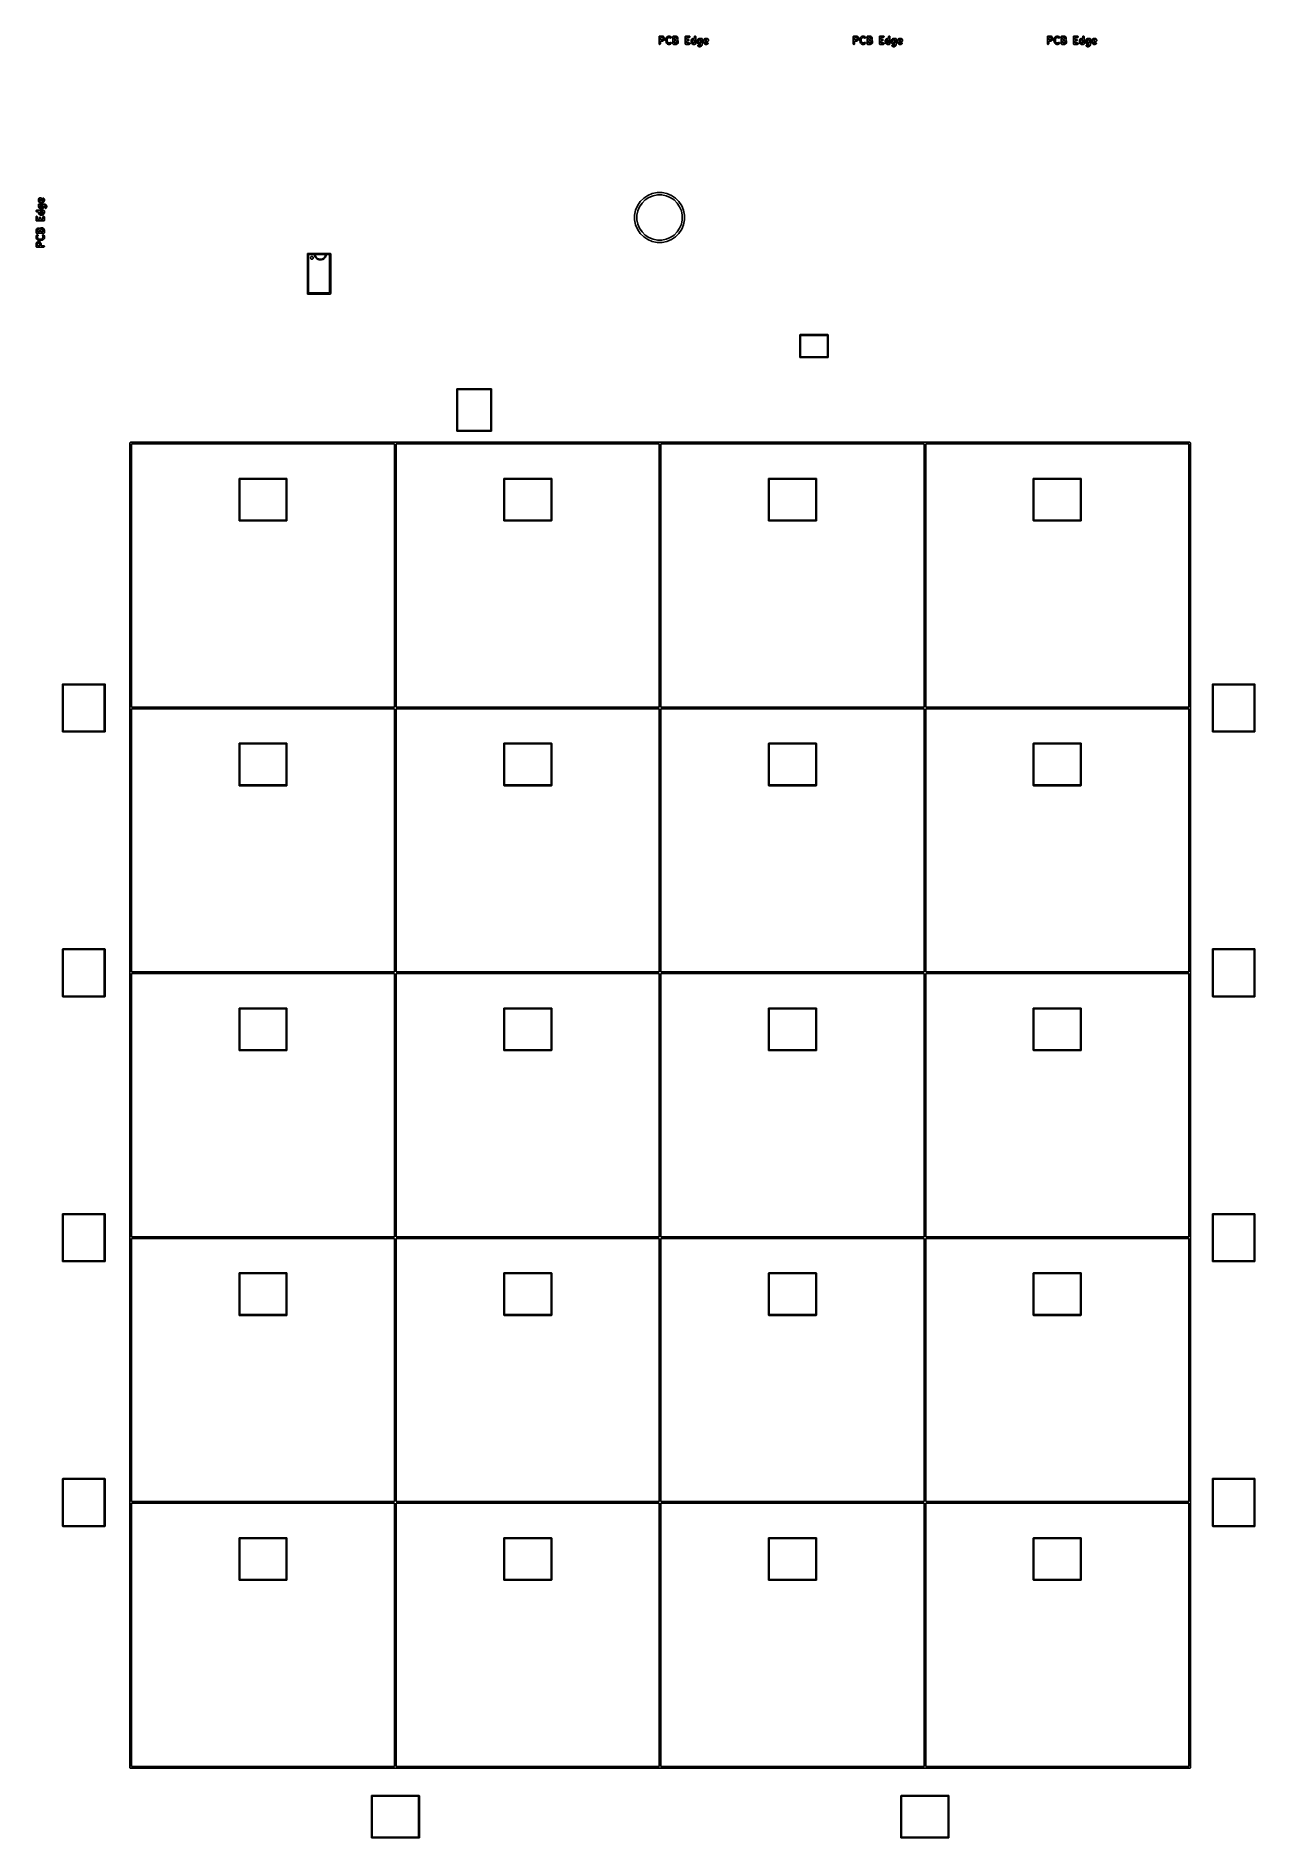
# Model space of a CAD drawing. Extents: x 1.71 to 5.16, y -7.44 to -2.33.
import ezdxf

# ---------------------------------------------------------------- set-up
doc = ezdxf.new("R2010")
doc.units = 0
doc.header["$MEASUREMENT"] = 0
doc.layers.add('BLACK', color=7, linetype='CONTINUOUS')

msp = doc.modelspace()

# ---------------------------------------------------------------- linework, layer by layer
at = {"layer": 'BLACK', "linetype": 'CONTINUOUS'}
for p, q in [((3.47191, -2.33404), (3.47193, -2.33385)), ((3.47191, -2.33405), (3.47191, -2.33404)), ((3.47191, -2.33406), (3.47191, -2.33405)), ((3.47191, -2.33405), (3.47191, -2.33405)), ((3.47191, -2.33405), (3.47191, -2.33405)), ((3.47191, -2.35375), (3.47191, -2.33406)), ((3.47193, -2.33385), (3.47195, -2.33367)), ((3.47195, -2.33367), (3.47196, -2.33366)), ((3.47196, -2.33365), (3.47201, -2.33348)), ((3.47196, -2.33366), (3.47196, -2.33365)), ((3.47201, -2.33348), (3.47207, -2.3333)), ((3.47207, -2.33329), (3.47216, -2.33312)), ((3.47207, -2.3333), (3.47207, -2.33329)), ((3.47207, -2.33329), (3.47207, -2.33329)), ((3.47216, -2.33312), (3.47225, -2.33296)), ((3.47225, -2.33296), (3.47226, -2.33295)), ((3.47225, -2.33296), (3.47225, -2.33296)), ((3.47226, -2.33295), (3.47238, -2.33281)), ((3.47238, -2.33281), (3.4725, -2.33267)), ((3.4725, -2.33267), (3.4725, -2.33266)), ((3.4725, -2.33266), (3.47251, -2.33266)), ((3.47251, -2.33266), (3.47265, -2.33254)), ((3.47265, -2.33254), (3.47279, -2.33242)), ((3.47279, -2.33242), (3.4728, -2.33242)), ((3.4728, -2.33242), (3.47297, -2.33233)), ((3.4728, -2.33242), (3.4728, -2.33242)), ((3.47297, -2.33233), (3.47313, -2.33224)), ((3.47313, -2.33224), (3.47314, -2.33224)), ((3.47314, -2.33224), (3.47315, -2.33224)), ((3.47315, -2.33224), (3.47332, -2.33219)), ((3.47332, -2.33219), (3.4735, -2.33213)), ((3.4735, -2.33213), (3.47351, -2.33213)), ((3.47351, -2.33213), (3.4737, -2.33211)), ((3.47351, -2.33213), (3.47351, -2.33213)), ((3.4737, -2.33211), (3.47388, -2.33209)), ((3.47388, -2.33209), (3.48138, -2.33209)), ((3.47585, -2.33603), (3.47585, -2.34241)), ((3.48092, -2.33603), (3.47585, -2.33603)), ((3.47585, -2.34241), (3.48092, -2.34241)), ((3.48138, -2.34634), (3.47585, -2.34634)), ((3.47585, -2.34634), (3.47585, -2.35375)), ((3.48209, -2.33662), (3.48092, -2.33603)), ((3.48092, -2.34241), (3.48209, -2.34182)), ((3.48138, -2.33209), (3.48141, -2.33209)), ((3.48144, -2.34634), (3.48138, -2.34634)), ((3.48141, -2.33209), (3.48147, -2.3321)), ((3.4815, -2.34634), (3.48144, -2.34634)), ((3.48147, -2.3321), (3.48152, -2.3321)), ((3.48163, -2.34632), (3.4815, -2.34634)), ((3.48152, -2.3321), (3.48166, -2.33212)), ((3.48176, -2.3463), (3.48163, -2.34632)), ((3.48166, -2.33212), (3.48179, -2.33214)), ((3.48182, -2.34629), (3.48176, -2.3463)), ((3.48179, -2.33214), (3.48185, -2.33215)), ((3.48188, -2.34628), (3.48182, -2.34629)), ((3.48185, -2.33215), (3.4819, -2.33216)), ((3.482, -2.34623), (3.48188, -2.34628)), ((3.4819, -2.33216), (3.48203, -2.33221)), ((3.48213, -2.34619), (3.482, -2.34623)), ((3.48203, -2.33221), (3.48216, -2.33225)), ((3.48258, -2.3371), (3.48209, -2.33662)), ((3.48209, -2.34182), (3.48258, -2.34133)), ((3.48218, -2.34617), (3.48213, -2.34619)), ((3.48216, -2.33225), (3.48221, -2.33228)), ((3.48224, -2.34615), (3.48218, -2.34617)), ((3.48221, -2.33228), (3.48226, -2.3323)), ((3.48226, -2.34613), (3.48224, -2.34615)), ((3.48226, -2.3323), (3.48414, -2.33324)), ((3.48414, -2.3452), (3.48226, -2.34613)), ((3.48316, -2.33828), (3.48258, -2.3371)), ((3.48258, -2.34133), (3.48316, -2.34016)), ((3.48316, -2.34016), (3.48316, -2.33828)), ((3.48414, -2.33324), (3.48416, -2.33325)), ((3.48423, -2.34514), (3.48414, -2.3452)), ((3.48416, -2.33325), (3.48425, -2.33331)), ((3.48433, -2.34509), (3.48423, -2.34514)), ((3.48425, -2.33331), (3.48435, -2.33336)), ((3.48439, -2.34504), (3.48433, -2.34509)), ((3.48435, -2.33336), (3.48441, -2.33342)), ((3.48446, -2.34499), (3.48439, -2.34504)), ((3.48441, -2.33342), (3.48448, -2.33346)), ((3.48454, -2.34492), (3.48446, -2.34499)), ((3.48448, -2.33346), (3.48456, -2.33354)), ((3.48463, -2.34485), (3.48454, -2.34492)), ((3.48456, -2.33354), (3.48465, -2.33361)), ((3.48465, -2.34483), (3.48463, -2.34485)), ((3.48465, -2.33361), (3.48559, -2.33455)), ((3.48559, -2.34389), (3.48465, -2.34483)), ((3.48559, -2.33455), (3.4856, -2.33456)), ((3.48566, -2.34381), (3.48559, -2.34389)), ((3.4856, -2.33456), (3.48567, -2.33465)), ((3.48573, -2.34373), (3.48566, -2.34381)), ((3.48567, -2.33465), (3.48575, -2.33473)), ((3.48578, -2.34366), (3.48573, -2.34373)), ((3.48575, -2.33473), (3.48579, -2.3348)), ((3.48583, -2.34359), (3.48578, -2.34366)), ((3.48579, -2.3348), (3.48584, -2.33487)), ((3.48588, -2.3435), (3.48583, -2.34359)), ((3.48584, -2.33487), (3.4859, -2.33496)), ((3.48594, -2.3434), (3.48588, -2.3435)), ((3.4859, -2.33496), (3.48595, -2.33506)), ((3.48595, -2.34338), (3.48594, -2.3434)), ((3.48595, -2.33506), (3.48689, -2.33693)), ((3.48689, -2.3415), (3.48595, -2.34338)), ((3.48689, -2.33693), (3.4869, -2.33696)), ((3.48691, -2.34145), (3.48689, -2.3415)), ((3.4869, -2.33696), (3.48692, -2.33701)), ((3.48694, -2.3414), (3.48691, -2.34145)), ((3.48692, -2.33701), (3.48695, -2.33706)), ((3.48698, -2.34127), (3.48694, -2.3414)), ((3.48695, -2.33706), (3.48699, -2.33719)), ((3.48703, -2.34115), (3.48698, -2.34127)), ((3.48699, -2.33719), (3.48704, -2.33732)), ((3.48704, -2.34109), (3.48703, -2.34115)), ((3.48704, -2.33732), (3.48705, -2.33737)), ((3.48706, -2.34103), (3.48704, -2.34109)), ((3.48705, -2.33737), (3.48706, -2.33743)), ((3.48706, -2.33743), (3.48708, -2.33756)), ((3.48707, -2.3409), (3.48706, -2.34103)), ((3.48709, -2.34077), (3.48707, -2.3409)), ((3.48708, -2.33756), (3.4871, -2.3377)), ((3.4871, -2.3377), (3.48709, -2.33775)), ((3.48709, -2.33775), (3.4871, -2.33781)), ((3.4871, -2.34065), (3.48709, -2.34071)), ((3.48709, -2.34071), (3.48709, -2.34077)), ((3.4871, -2.33781), (3.4871, -2.34062)), ((3.4871, -2.34062), (3.4871, -2.34065)), ((3.49066, -2.3424), (3.49069, -2.34225)), ((3.49067, -2.34244), (3.49066, -2.3424)), ((3.49066, -2.34247), (3.49067, -2.34244)), ((3.49066, -2.3425), (3.49066, -2.34247)), ((3.49066, -2.34531), (3.49066, -2.3425)), ((3.49066, -2.34535), (3.49066, -2.34531)), ((3.49066, -2.34538), (3.49066, -2.34535)), ((3.49068, -2.34554), (3.49066, -2.34538)), ((3.4907, -2.34569), (3.49068, -2.34554)), ((3.49069, -2.34225), (3.4907, -2.34209)), ((3.4907, -2.34209), (3.49072, -2.34206)), ((3.49071, -2.34573), (3.4907, -2.34569)), ((3.49071, -2.34576), (3.49071, -2.34573)), ((3.49072, -2.34579), (3.49071, -2.34576)), ((3.49072, -2.34202), (3.49166, -2.33827)), ((3.49072, -2.34206), (3.49072, -2.34202)), ((3.49166, -2.34954), (3.49072, -2.34579)), ((3.49166, -2.33825), (3.49167, -2.33824)), ((3.49166, -2.33827), (3.49166, -2.33825)), ((3.49167, -2.33823), (3.49174, -2.33805)), ((3.49167, -2.33824), (3.49167, -2.33823)), ((3.49174, -2.33805), (3.4918, -2.33789)), ((3.4918, -2.33788), (3.49181, -2.33787)), ((3.4918, -2.33789), (3.4918, -2.33788)), ((3.49181, -2.33787), (3.49274, -2.33599)), ((3.49274, -2.33599), (3.49276, -2.33597)), ((3.49276, -2.33597), (3.49282, -2.33588)), ((3.49282, -2.33588), (3.49287, -2.33578)), ((3.49287, -2.33578), (3.49292, -2.33572)), ((3.49292, -2.33572), (3.49297, -2.33565)), ((3.49297, -2.33565), (3.49304, -2.33557)), ((3.49304, -2.33557), (3.49311, -2.33548)), ((3.49311, -2.33548), (3.49499, -2.33361)), ((3.49542, -2.33944), (3.4946, -2.34274)), ((3.4946, -2.34274), (3.4946, -2.34507)), ((3.4946, -2.34507), (3.49542, -2.34837)), ((3.49499, -2.33361), (3.49501, -2.33359)), ((3.49501, -2.33359), (3.49505, -2.33355)), ((3.49505, -2.33355), (3.49509, -2.33351)), ((3.49509, -2.33351), (3.4952, -2.33343)), ((3.4952, -2.33343), (3.49531, -2.33335)), ((3.49531, -2.33335), (3.49536, -2.33332)), ((3.49536, -2.33332), (3.49541, -2.33329)), ((3.49541, -2.33329), (3.49553, -2.33323)), ((3.49612, -2.33804), (3.49542, -2.33944)), ((3.49553, -2.33323), (3.49565, -2.33317)), ((3.49565, -2.33317), (3.4957, -2.33316)), ((3.4957, -2.33316), (3.49576, -2.33313)), ((3.49576, -2.33313), (3.49857, -2.3322)), ((3.49744, -2.33672), (3.49612, -2.33804)), ((3.49951, -2.33603), (3.49744, -2.33672)), ((3.49857, -2.3322), (3.4986, -2.33219)), ((3.4986, -2.33219), (3.4987, -2.33216)), ((3.4987, -2.33216), (3.49881, -2.33213)), ((3.49881, -2.33213), (3.49889, -2.33212)), ((3.49889, -2.33212), (3.49897, -2.33211)), ((3.49897, -2.33211), (3.49908, -2.3321)), ((3.49908, -2.3321), (3.49919, -2.33209)), ((3.49919, -2.33209), (3.50107, -2.33209)), ((3.50075, -2.33603), (3.49951, -2.33603)), ((3.50282, -2.33672), (3.50075, -2.33603)), ((3.50107, -2.33209), (3.50109, -2.33209)), ((3.50109, -2.33209), (3.5012, -2.33211)), ((3.5012, -2.33211), (3.50131, -2.33211)), ((3.50131, -2.33211), (3.50139, -2.33213)), ((3.50139, -2.33213), (3.50148, -2.33214)), ((3.50148, -2.33214), (3.50158, -2.33217)), ((3.50158, -2.33217), (3.50169, -2.3322)), ((3.50169, -2.3322), (3.5045, -2.33313)), ((3.50342, -2.33733), (3.50282, -2.33672)), ((3.50372, -2.33757), (3.50342, -2.33733)), ((3.50406, -2.33775), (3.50372, -2.33757)), ((3.50443, -2.33787), (3.50406, -2.33775)), ((3.50481, -2.33791), (3.50443, -2.33787)), ((3.5045, -2.33313), (3.50453, -2.33314)), ((3.50453, -2.33314), (3.50458, -2.33317)), ((3.50458, -2.33317), (3.50464, -2.33318)), ((3.50464, -2.33318), (3.50475, -2.33325)), ((3.50475, -2.33325), (3.50488, -2.3333)), ((3.50519, -2.33787), (3.50481, -2.33791)), ((3.50488, -2.3333), (3.50492, -2.33334)), ((3.50492, -2.33334), (3.50497, -2.33336)), ((3.50497, -2.33336), (3.50508, -2.33345)), ((3.50508, -2.33345), (3.50519, -2.33353)), ((3.50519, -2.33353), (3.50523, -2.33357)), ((3.50556, -2.33776), (3.50519, -2.33787)), ((3.50523, -2.33357), (3.50527, -2.33361)), ((3.50527, -2.33361), (3.50621, -2.33455)), ((3.5059, -2.33758), (3.50556, -2.33776)), ((3.5062, -2.33734), (3.5059, -2.33758)), ((3.50644, -2.33704), (3.5062, -2.33734)), ((3.50621, -2.33455), (3.50623, -2.33457)), ((3.50623, -2.33457), (3.50647, -2.33487)), ((3.50663, -2.33671), (3.50644, -2.33704)), ((3.50647, -2.33487), (3.50664, -2.33521)), ((3.50674, -2.33634), (3.50663, -2.33671)), ((3.50664, -2.33521), (3.50675, -2.33558)), ((3.50678, -2.33596), (3.50674, -2.33634)), ((3.50675, -2.33558), (3.50678, -2.33596)), ((3.51128, -2.33404), (3.5113, -2.33385)), ((3.51128, -2.33405), (3.51128, -2.33404)), ((3.51128, -2.33406), (3.51128, -2.33405)), ((3.51128, -2.33405), (3.51128, -2.33405)), ((3.51128, -2.33405), (3.51128, -2.33405)), ((3.51128, -2.35375), (3.51128, -2.33406)), ((3.5113, -2.33385), (3.51132, -2.33367)), ((3.51132, -2.33367), (3.51133, -2.33366)), ((3.51133, -2.33365), (3.51138, -2.33348)), ((3.51133, -2.33366), (3.51133, -2.33365)), ((3.51138, -2.33348), (3.51144, -2.3333)), ((3.51144, -2.33329), (3.51153, -2.33312)), ((3.51144, -2.3333), (3.51144, -2.33329)), ((3.51144, -2.33329), (3.51144, -2.33329)), ((3.51153, -2.33312), (3.51162, -2.33296)), ((3.51162, -2.33296), (3.51163, -2.33295)), ((3.51162, -2.33296), (3.51162, -2.33296)), ((3.51163, -2.33295), (3.51175, -2.33281)), ((3.51175, -2.33281), (3.51187, -2.33267)), ((3.51187, -2.33267), (3.51187, -2.33266)), ((3.51187, -2.33266), (3.51188, -2.33266)), ((3.51188, -2.33266), (3.51202, -2.33254)), ((3.51202, -2.33254), (3.51216, -2.33242)), ((3.51216, -2.33242), (3.51217, -2.33242)), ((3.51217, -2.33242), (3.51234, -2.33233)), ((3.51217, -2.33242), (3.51217, -2.33242)), ((3.51234, -2.33233), (3.5125, -2.33224)), ((3.5125, -2.33224), (3.51251, -2.33224)), ((3.51251, -2.33224), (3.51252, -2.33224)), ((3.51252, -2.33224), (3.51269, -2.33219)), ((3.51269, -2.33219), (3.51287, -2.33213)), ((3.51287, -2.33213), (3.51288, -2.33213)), ((3.51288, -2.33213), (3.51307, -2.33211)), ((3.51288, -2.33213), (3.51288, -2.33213)), ((3.51307, -2.33211), (3.51325, -2.33209)), ((3.51325, -2.33209), (3.51981, -2.33209)), ((3.51522, -2.33603), (3.51522, -2.34147)), ((3.51935, -2.33603), (3.51522, -2.33603)), ((3.51522, -2.34147), (3.51935, -2.34147)), ((3.51522, -2.3454), (3.51522, -2.35178)), ((3.51949, -2.3454), (3.51522, -2.3454)), ((3.52052, -2.33662), (3.51935, -2.33603)), ((3.51935, -2.34147), (3.52052, -2.34088)), ((3.52156, -2.34609), (3.51949, -2.3454)), ((3.51981, -2.33209), (3.51984, -2.33209)), ((3.51984, -2.33209), (3.5199, -2.3321)), ((3.5199, -2.3321), (3.51996, -2.3321)), ((3.51996, -2.3321), (3.52009, -2.33212)), ((3.52009, -2.33212), (3.52022, -2.33214)), ((3.52022, -2.33214), (3.52028, -2.33215)), ((3.52028, -2.33215), (3.52034, -2.33216)), ((3.52034, -2.33216), (3.52046, -2.33221)), ((3.52046, -2.33221), (3.52059, -2.33225)), ((3.52101, -2.3371), (3.52052, -2.33662)), ((3.52052, -2.34088), (3.52101, -2.3404)), ((3.52059, -2.33225), (3.52064, -2.33228)), ((3.52064, -2.33228), (3.52069, -2.3323)), ((3.52069, -2.3323), (3.52257, -2.33324)), ((3.5216, -2.33828), (3.52101, -2.3371)), ((3.52101, -2.3404), (3.5216, -2.33922)), ((3.52195, -2.34648), (3.52156, -2.34609)), ((3.5216, -2.33922), (3.5216, -2.33828)), ((3.52253, -2.34765), (3.52195, -2.34648)), ((3.52257, -2.33324), (3.52259, -2.33325)), ((3.52259, -2.33325), (3.52269, -2.33331)), ((3.52269, -2.33331), (3.52278, -2.33336)), ((3.52278, -2.33336), (3.52285, -2.33342)), ((3.52285, -2.33342), (3.52292, -2.33346)), ((3.52292, -2.33346), (3.523, -2.33354)), ((3.523, -2.33354), (3.52308, -2.33361)), ((3.52308, -2.33361), (3.52402, -2.33455)), ((3.52402, -2.34295), (3.524, -2.34297)), ((3.524, -2.34297), (3.52402, -2.34298)), ((3.52402, -2.33455), (3.52404, -2.33457)), ((3.52409, -2.34287), (3.52402, -2.34295)), ((3.52402, -2.34298), (3.52496, -2.34392)), ((3.52404, -2.33457), (3.52411, -2.33465)), ((3.52417, -2.34279), (3.52409, -2.34287)), ((3.52411, -2.33465), (3.52418, -2.33473)), ((3.52421, -2.34272), (3.52417, -2.34279)), ((3.52418, -2.33473), (3.52423, -2.3348)), ((3.52426, -2.34266), (3.52421, -2.34272)), ((3.52423, -2.3348), (3.52428, -2.33487)), ((3.52431, -2.34256), (3.52426, -2.34266)), ((3.52428, -2.33487), (3.52433, -2.33496)), ((3.52437, -2.34247), (3.52431, -2.34256)), ((3.52433, -2.33496), (3.52439, -2.33506)), ((3.52439, -2.34244), (3.52437, -2.34247)), ((3.52439, -2.33506), (3.52532, -2.33693)), ((3.52532, -2.34057), (3.52439, -2.34244)), ((3.52496, -2.34392), (3.52497, -2.34394)), ((3.52497, -2.34394), (3.52504, -2.34403)), ((3.52504, -2.34403), (3.52512, -2.34411)), ((3.52512, -2.34411), (3.52516, -2.34418)), ((3.52516, -2.34418), (3.52521, -2.34424)), ((3.52521, -2.34424), (3.52527, -2.34434)), ((3.52527, -2.34434), (3.52532, -2.34443)), ((3.52532, -2.33693), (3.52534, -2.33696)), ((3.52535, -2.34051), (3.52532, -2.34057)), ((3.52532, -2.34443), (3.52626, -2.34631)), ((3.52534, -2.33696), (3.52536, -2.33701)), ((3.52537, -2.34046), (3.52535, -2.34051)), ((3.52536, -2.33701), (3.52538, -2.33706)), ((3.52541, -2.34033), (3.52537, -2.34046)), ((3.52538, -2.33706), (3.52542, -2.33719)), ((3.52546, -2.34021), (3.52541, -2.34033)), ((3.52542, -2.33719), (3.52547, -2.33732)), ((3.52547, -2.34015), (3.52546, -2.34021)), ((3.52547, -2.33732), (3.52548, -2.33737)), ((3.52549, -2.3401), (3.52547, -2.34015)), ((3.52548, -2.33737), (3.52549, -2.33743)), ((3.52549, -2.33743), (3.52551, -2.33756)), ((3.5255, -2.33996), (3.52549, -2.3401)), ((3.52553, -2.33983), (3.5255, -2.33996)), ((3.52551, -2.33756), (3.52553, -2.3377)), ((3.52553, -2.3377), (3.52553, -2.33775)), ((3.52553, -2.33775), (3.52553, -2.33781)), ((3.52553, -2.33781), (3.52553, -2.33969)), ((3.52553, -2.33969), (3.52553, -2.33971)), ((3.52553, -2.33971), (3.52553, -2.33977)), ((3.52553, -2.33977), (3.52553, -2.33983)), ((3.52626, -2.34631), (3.52627, -2.34633)), ((3.52627, -2.34633), (3.52629, -2.34638)), ((3.52629, -2.34638), (3.52632, -2.34644)), ((3.52632, -2.34644), (3.52636, -2.34656)), ((3.52636, -2.34656), (3.52641, -2.34669)), ((3.52641, -2.34669), (3.52642, -2.34675)), ((3.52642, -2.34675), (3.52643, -2.3468)), ((3.52643, -2.3468), (3.52645, -2.34694)), ((3.52645, -2.34694), (3.52647, -2.34707)), ((3.52647, -2.34707), (3.52646, -2.34713)), ((3.52646, -2.34713), (3.52647, -2.34719)), ((3.52647, -2.34719), (3.52647, -2.35)), ((3.54597, -2.33404), (3.54599, -2.33385)), ((3.54597, -2.33405), (3.54597, -2.33404)), ((3.54597, -2.33406), (3.54597, -2.33405)), ((3.54597, -2.33405), (3.54597, -2.33405)), ((3.54597, -2.33405), (3.54597, -2.33405)), ((3.54597, -2.35375), (3.54597, -2.33406)), ((3.54599, -2.33385), (3.54601, -2.33367)), ((3.54601, -2.33365), (3.54607, -2.33348)), ((3.54601, -2.33366), (3.54601, -2.33365)), ((3.54601, -2.33367), (3.54601, -2.33366)), ((3.54607, -2.33348), (3.54612, -2.3333)), ((3.54612, -2.3333), (3.54612, -2.33329)), ((3.54612, -2.33329), (3.54613, -2.33329)), ((3.54613, -2.33329), (3.54622, -2.33312)), ((3.54622, -2.33312), (3.5463, -2.33296)), ((3.5463, -2.33296), (3.54631, -2.33296)), ((3.54631, -2.33295), (3.54643, -2.33281)), ((3.54631, -2.33296), (3.54631, -2.33295)), ((3.54643, -2.33281), (3.54655, -2.33267)), ((3.54655, -2.33267), (3.54655, -2.33266)), ((3.54655, -2.33266), (3.54656, -2.33266)), ((3.54656, -2.33266), (3.5467, -2.33254)), ((3.5467, -2.33254), (3.54685, -2.33242)), ((3.54685, -2.33242), (3.54685, -2.33242)), ((3.54685, -2.33242), (3.54686, -2.33242)), ((3.54686, -2.33242), (3.54702, -2.33233)), ((3.54702, -2.33233), (3.54719, -2.33224)), ((3.54719, -2.33224), (3.54719, -2.33224)), ((3.54719, -2.33224), (3.5472, -2.33224)), ((3.5472, -2.33224), (3.54737, -2.33219)), ((3.54737, -2.33219), (3.54755, -2.33213)), ((3.54755, -2.33213), (3.54756, -2.33213)), ((3.54756, -2.33213), (3.54757, -2.33213)), ((3.54757, -2.33213), (3.54775, -2.33211)), ((3.54775, -2.33211), (3.54794, -2.33209)), ((3.54794, -2.33209), (3.55731, -2.33209)), ((3.55731, -2.33603), (3.5499, -2.33603)), ((3.5499, -2.33603), (3.5499, -2.34147)), ((3.5499, -2.34147), (3.5545, -2.34147)), ((3.5545, -2.3454), (3.5499, -2.3454)), ((3.5499, -2.3454), (3.5499, -2.35178)), ((3.5545, -2.34147), (3.55452, -2.34147)), ((3.55488, -2.34537), (3.5545, -2.3454)), ((3.55452, -2.34147), (3.55491, -2.34151)), ((3.55525, -2.34526), (3.55488, -2.34537)), ((3.55491, -2.34151), (3.55527, -2.34163)), ((3.55559, -2.34508), (3.55525, -2.34526)), ((3.55527, -2.34163), (3.55561, -2.34181)), ((3.55588, -2.34483), (3.55559, -2.34508)), ((3.55561, -2.34181), (3.5559, -2.34206)), ((3.55613, -2.34454), (3.55588, -2.34483)), ((3.5559, -2.34206), (3.55614, -2.34236)), ((3.55631, -2.3442), (3.55613, -2.34454)), ((3.55614, -2.34236), (3.55632, -2.3427)), ((3.55643, -2.34383), (3.55631, -2.3442)), ((3.55632, -2.3427), (3.55643, -2.34307)), ((3.55643, -2.34307), (3.55647, -2.34345)), ((3.55647, -2.34345), (3.55643, -2.34383)), ((3.55731, -2.33209), (3.55734, -2.33209)), ((3.55769, -2.33599), (3.55731, -2.33603)), ((3.55734, -2.33209), (3.55772, -2.33214)), ((3.55806, -2.33588), (3.55769, -2.33599)), ((3.55772, -2.33214), (3.55808, -2.33225)), ((3.5584, -2.3357), (3.55806, -2.33588)), ((3.55808, -2.33225), (3.55842, -2.33244)), ((3.5587, -2.33546), (3.5584, -2.3357)), ((3.55842, -2.33244), (3.55872, -2.33269)), ((3.55894, -2.33516), (3.5587, -2.33546)), ((3.55872, -2.33269), (3.55896, -2.33298)), ((3.55912, -2.33483), (3.55894, -2.33516)), ((3.55896, -2.33298), (3.55913, -2.33333)), ((3.55924, -2.33446), (3.55912, -2.33483)), ((3.55913, -2.33333), (3.55924, -2.33369)), ((3.55924, -2.33369), (3.55928, -2.33408)), ((3.55928, -2.33408), (3.55924, -2.33446)), ((3.56284, -2.34435), (3.56285, -2.34429)), ((3.56284, -2.34437), (3.56284, -2.34435)), ((3.56284, -2.35), (3.56284, -2.34437)), ((3.56285, -2.34423), (3.56287, -2.3441)), ((3.56285, -2.34429), (3.56285, -2.34423)), ((3.56287, -2.3441), (3.56288, -2.34396)), ((3.56288, -2.34396), (3.5629, -2.34391)), ((3.5629, -2.34391), (3.56291, -2.34385)), ((3.56291, -2.34385), (3.56296, -2.34373)), ((3.56296, -2.34373), (3.563, -2.3436)), ((3.563, -2.3436), (3.56303, -2.34355)), ((3.56303, -2.34355), (3.56305, -2.34349)), ((3.56305, -2.34349), (3.56399, -2.34162)), ((3.56399, -2.34162), (3.564, -2.34159)), ((3.564, -2.34159), (3.56406, -2.3415)), ((3.56406, -2.3415), (3.56411, -2.3414)), ((3.56411, -2.3414), (3.56416, -2.34134)), ((3.56416, -2.34134), (3.56421, -2.34127)), ((3.56421, -2.34127), (3.56428, -2.34119)), ((3.56428, -2.34119), (3.56435, -2.34111)), ((3.56435, -2.34111), (3.56529, -2.34017)), ((3.56529, -2.34017), (3.56531, -2.34015)), ((3.56531, -2.34015), (3.5654, -2.34008)), ((3.5654, -2.34008), (3.56548, -2.34001)), ((3.56548, -2.34001), (3.56555, -2.33996)), ((3.56555, -2.33996), (3.56561, -2.33991)), ((3.56561, -2.33991), (3.56571, -2.33986)), ((3.56571, -2.33986), (3.5658, -2.3398)), ((3.5658, -2.3398), (3.56768, -2.33886)), ((3.56736, -2.34367), (3.56678, -2.34484)), ((3.56678, -2.34484), (3.56678, -2.34953)), ((3.56785, -2.34318), (3.56736, -2.34367)), ((3.56768, -2.33886), (3.5677, -2.33885)), ((3.5677, -2.33885), (3.56776, -2.33883)), ((3.56776, -2.33883), (3.56781, -2.3388)), ((3.56781, -2.3388), (3.56794, -2.33877)), ((3.56902, -2.34259), (3.56785, -2.34318)), ((3.56794, -2.33877), (3.56806, -2.33872)), ((3.56806, -2.33872), (3.56812, -2.33871)), ((3.56812, -2.33871), (3.56818, -2.33869)), ((3.56818, -2.33869), (3.56831, -2.33868)), ((3.56831, -2.33868), (3.56844, -2.33866)), ((3.56844, -2.33866), (3.5685, -2.33866)), ((3.5685, -2.33866), (3.56856, -2.33866)), ((3.56856, -2.33866), (3.57221, -2.33866)), ((3.57184, -2.34259), (3.56902, -2.34259)), ((3.57221, -2.34278), (3.57184, -2.34259)), ((3.57221, -2.33404), (3.57226, -2.33365)), ((3.57221, -2.33406), (3.57221, -2.33404)), ((3.57221, -2.33866), (3.57221, -2.33406)), ((3.57221, -2.35159), (3.57221, -2.34278)), ((3.57226, -2.33365), (3.57237, -2.33329)), ((3.57237, -2.33329), (3.57256, -2.33295)), ((3.57256, -2.33295), (3.57281, -2.33266)), ((3.57281, -2.33266), (3.5731, -2.33242)), ((3.5731, -2.33242), (3.57344, -2.33224)), ((3.57344, -2.33224), (3.57381, -2.33213)), ((3.57381, -2.33213), (3.5742, -2.33209)), ((3.5742, -2.33209), (3.57458, -2.33213)), ((3.57458, -2.33213), (3.57495, -2.33225)), ((3.57495, -2.33225), (3.57528, -2.33243)), ((3.57528, -2.33243), (3.57558, -2.33268)), ((3.57558, -2.33268), (3.57582, -2.33297)), ((3.57582, -2.33297), (3.576, -2.33331)), ((3.576, -2.33331), (3.57611, -2.33368)), ((3.57611, -2.33368), (3.57615, -2.33406)), ((3.57615, -2.33406), (3.57615, -2.35375)), ((3.58065, -2.34435), (3.58066, -2.34429)), ((3.58065, -2.34437), (3.58065, -2.34435)), ((3.58065, -2.35), (3.58065, -2.34437)), ((3.58066, -2.34423), (3.58068, -2.3441)), ((3.58066, -2.34429), (3.58066, -2.34423)), ((3.58068, -2.3441), (3.58069, -2.34396)), ((3.58069, -2.34396), (3.58071, -2.34391)), ((3.58071, -2.34391), (3.58072, -2.34385)), ((3.58072, -2.34385), (3.58077, -2.34373)), ((3.58077, -2.34373), (3.58081, -2.3436)), ((3.58081, -2.3436), (3.58084, -2.34355)), ((3.58084, -2.34355), (3.58086, -2.34349)), ((3.58086, -2.34349), (3.5818, -2.34162)), ((3.5818, -2.34162), (3.58181, -2.34159)), ((3.58181, -2.34159), (3.58187, -2.3415)), ((3.58187, -2.3415), (3.58192, -2.3414)), ((3.58192, -2.3414), (3.58197, -2.34134)), ((3.58197, -2.34134), (3.58202, -2.34127)), ((3.58202, -2.34127), (3.58209, -2.34119)), ((3.58209, -2.34119), (3.58216, -2.34111)), ((3.58216, -2.34111), (3.5831, -2.34017)), ((3.5831, -2.34017), (3.58312, -2.34015)), ((3.58312, -2.34015), (3.58321, -2.34008)), ((3.58321, -2.34008), (3.58329, -2.34001)), ((3.58329, -2.34001), (3.58336, -2.33996)), ((3.58336, -2.33996), (3.58342, -2.33991)), ((3.58342, -2.33991), (3.58352, -2.33986)), ((3.58352, -2.33986), (3.58361, -2.3398)), ((3.58361, -2.3398), (3.58549, -2.33886)), ((3.58517, -2.34367), (3.58459, -2.34484)), ((3.58459, -2.34484), (3.58459, -2.34953)), ((3.58566, -2.34318), (3.58517, -2.34367)), ((3.58549, -2.33886), (3.58551, -2.33885)), ((3.58551, -2.33885), (3.58557, -2.33883)), ((3.58557, -2.33883), (3.58562, -2.3388)), ((3.58562, -2.3388), (3.58575, -2.33877)), ((3.58683, -2.34259), (3.58566, -2.34318)), ((3.58575, -2.33877), (3.58587, -2.33872)), ((3.58587, -2.33872), (3.58593, -2.33871)), ((3.58593, -2.33871), (3.58599, -2.33869)), ((3.58599, -2.33869), (3.58612, -2.33868)), ((3.58612, -2.33868), (3.58625, -2.33866)), ((3.58625, -2.33866), (3.58631, -2.33866)), ((3.58631, -2.33866), (3.58637, -2.33866)), ((3.58637, -2.33866), (3.59012, -2.33866)), ((3.58965, -2.34259), (3.58683, -2.34259)), ((3.59002, -2.34278), (3.58965, -2.34259)), ((3.59002, -2.35159), (3.59002, -2.34278)), ((3.59012, -2.33866), (3.59015, -2.33866)), ((3.59015, -2.33866), (3.5902, -2.33866)), ((3.5902, -2.33866), (3.59026, -2.33866)), ((3.59026, -2.33866), (3.59039, -2.33868)), ((3.59039, -2.33868), (3.59053, -2.3387)), ((3.59053, -2.3387), (3.59058, -2.33872)), ((3.59058, -2.33872), (3.59064, -2.33873)), ((3.59064, -2.33873), (3.59077, -2.33877)), ((3.59077, -2.33877), (3.59089, -2.33881)), ((3.59089, -2.33881), (3.59094, -2.33884)), ((3.59094, -2.33884), (3.591, -2.33886)), ((3.591, -2.33886), (3.59107, -2.3389)), ((3.59107, -2.3389), (3.59126, -2.3388)), ((3.59126, -2.3388), (3.59162, -2.33869)), ((3.59162, -2.33869), (3.59201, -2.33866)), ((3.59201, -2.33866), (3.59239, -2.3387)), ((3.59239, -2.3387), (3.59276, -2.33881)), ((3.59276, -2.33881), (3.59309, -2.33899)), ((3.59309, -2.33899), (3.59339, -2.33924)), ((3.59339, -2.33924), (3.59363, -2.33953)), ((3.59363, -2.33953), (3.59381, -2.33987)), ((3.59381, -2.33987), (3.59392, -2.34024)), ((3.59392, -2.34024), (3.59396, -2.34062)), ((3.59396, -2.34062), (3.59396, -2.35656)), ((3.59846, -2.34341), (3.59847, -2.34335)), ((3.59846, -2.34344), (3.59846, -2.34341)), ((3.59846, -2.35094), (3.59846, -2.34344)), ((3.59847, -2.34329), (3.59849, -2.34316)), ((3.59847, -2.34335), (3.59847, -2.34329)), ((3.59849, -2.34316), (3.5985, -2.34303)), ((3.5985, -2.34303), (3.59852, -2.34297)), ((3.59852, -2.34297), (3.59853, -2.34291)), ((3.59853, -2.34291), (3.59858, -2.34279)), ((3.59858, -2.34279), (3.59862, -2.34266)), ((3.59862, -2.34266), (3.59865, -2.34261)), ((3.59865, -2.34261), (3.59867, -2.34256)), ((3.59867, -2.34256), (3.59961, -2.34068)), ((3.59961, -2.34068), (3.59962, -2.34066)), ((3.59962, -2.34066), (3.59964, -2.34062)), ((3.59964, -2.34062), (3.59966, -2.34058)), ((3.59966, -2.34058), (3.59975, -2.34046)), ((3.59975, -2.34046), (3.59983, -2.34033)), ((3.59983, -2.34033), (3.59986, -2.3403)), ((3.59986, -2.3403), (3.59988, -2.34027)), ((3.59988, -2.34027), (3.59999, -2.34017)), ((3.59999, -2.34017), (3.60009, -2.34006)), ((3.60009, -2.34006), (3.60013, -2.34003)), ((3.60013, -2.34003), (3.60016, -2.34001)), ((3.60016, -2.34001), (3.60029, -2.33993)), ((3.60029, -2.33993), (3.60041, -2.33984)), ((3.60041, -2.33984), (3.60045, -2.33982)), ((3.60045, -2.33982), (3.60049, -2.3398)), ((3.60049, -2.3398), (3.60236, -2.33886)), ((3.60236, -2.33886), (3.60239, -2.33885)), ((3.60239, -2.33885), (3.60244, -2.33883)), ((3.60283, -2.34303), (3.6024, -2.3439)), ((3.6024, -2.34478), (3.60774, -2.34372)), ((3.6024, -2.3439), (3.6024, -2.34478)), ((3.61019, -2.34724), (3.6024, -2.3488)), ((3.60244, -2.33883), (3.60249, -2.3388)), ((3.60249, -2.3388), (3.60262, -2.33877)), ((3.60262, -2.33877), (3.60275, -2.33872)), ((3.60275, -2.33872), (3.6028, -2.33871)), ((3.6028, -2.33871), (3.60286, -2.33869)), ((3.60371, -2.34259), (3.60283, -2.34303)), ((3.60286, -2.33869), (3.60299, -2.33868)), ((3.60299, -2.33868), (3.60313, -2.33866)), ((3.60313, -2.33866), (3.60318, -2.33866)), ((3.60318, -2.33866), (3.60324, -2.33866)), ((3.60324, -2.33866), (3.60699, -2.33866)), ((3.60653, -2.34259), (3.60371, -2.34259)), ((3.6074, -2.34303), (3.60653, -2.34259)), ((3.60699, -2.33866), (3.60702, -2.33866)), ((3.60702, -2.33866), (3.60708, -2.33866)), ((3.60708, -2.33866), (3.60713, -2.33866)), ((3.60713, -2.33866), (3.60727, -2.33868)), ((3.60727, -2.33868), (3.6074, -2.3387)), ((3.6074, -2.3387), (3.60746, -2.33872)), ((3.60774, -2.34372), (3.6074, -2.34303)), ((3.60746, -2.33872), (3.60751, -2.33873)), ((3.60751, -2.33873), (3.60764, -2.33877)), ((3.60764, -2.33877), (3.60777, -2.33881)), ((3.60777, -2.33881), (3.60782, -2.33884)), ((3.60782, -2.33884), (3.60787, -2.33886)), ((3.60787, -2.33886), (3.60975, -2.3398)), ((3.60975, -2.3398), (3.60977, -2.33981)), ((3.60977, -2.33981), (3.60981, -2.33984)), ((3.60981, -2.33984), (3.60984, -2.33985)), ((3.60984, -2.33985), (3.60997, -2.33994)), ((3.60997, -2.33994), (3.61009, -2.34002)), ((3.61009, -2.34002), (3.61012, -2.34005)), ((3.61012, -2.34005), (3.61016, -2.34008)), ((3.61016, -2.34008), (3.61026, -2.34019)), ((3.61037, -2.34719), (3.61019, -2.34724)), ((3.61026, -2.34019), (3.61037, -2.34029)), ((3.61037, -2.34029), (3.61039, -2.34033)), ((3.61054, -2.34714), (3.61037, -2.34719)), ((3.61039, -2.34033), (3.61042, -2.34036)), ((3.61042, -2.34036), (3.6105, -2.34048)), ((3.6105, -2.34048), (3.61059, -2.34061)), ((3.61055, -2.34713), (3.61054, -2.34714)), ((3.61056, -2.34713), (3.61055, -2.34713)), ((3.61072, -2.34704), (3.61056, -2.34713)), ((3.61059, -2.34061), (3.6106, -2.34065)), ((3.6106, -2.34065), (3.61063, -2.34068)), ((3.61063, -2.34068), (3.61156, -2.34256)), ((3.61088, -2.34696), (3.61072, -2.34704)), ((3.61089, -2.34695), (3.61088, -2.34696)), ((3.6109, -2.34695), (3.61089, -2.34695)), ((3.61104, -2.34683), (3.6109, -2.34695)), ((3.61118, -2.34672), (3.61104, -2.34683)), ((3.61119, -2.34671), (3.61118, -2.34672)), ((3.61131, -2.34656), (3.61119, -2.34671)), ((3.61119, -2.34671), (3.61119, -2.34671)), ((3.61143, -2.34642), (3.61131, -2.34656)), ((3.61144, -2.34641), (3.61143, -2.34642)), ((3.61143, -2.34642), (3.61143, -2.34642)), ((3.61152, -2.34625), (3.61144, -2.34641)), ((3.61161, -2.34609), (3.61152, -2.34625)), ((3.61156, -2.34256), (3.61158, -2.34258)), ((3.61158, -2.34258), (3.6116, -2.34264)), ((3.6116, -2.34264), (3.61162, -2.34269)), ((3.61162, -2.34607), (3.61161, -2.34608)), ((3.61161, -2.34608), (3.61161, -2.34609)), ((3.61162, -2.34269), (3.61166, -2.34282)), ((3.61167, -2.3459), (3.61162, -2.34607)), ((3.61166, -2.34282), (3.61171, -2.34294)), ((3.61173, -2.34572), (3.61167, -2.3459)), ((3.61171, -2.34294), (3.61172, -2.343)), ((3.61172, -2.343), (3.61173, -2.34305)), ((3.61173, -2.34305), (3.61175, -2.34319)), ((3.61175, -2.34552), (3.61173, -2.3457)), ((3.61173, -2.3457), (3.61173, -2.34571)), ((3.61173, -2.34571), (3.61173, -2.34572)), ((3.61175, -2.34319), (3.61177, -2.34332)), ((3.61177, -2.34534), (3.61175, -2.34552)), ((3.61177, -2.34332), (3.61177, -2.34338)), ((3.61177, -2.34338), (3.61177, -2.34344)), ((3.61177, -2.34344), (3.61177, -2.34531)), ((3.61177, -2.34531), (3.61177, -2.34532)), ((3.61177, -2.34532), (3.61177, -2.34532)), ((3.61177, -2.34532), (3.61177, -2.34532)), ((3.61177, -2.34532), (3.61177, -2.34534)), ((4.02191, -2.33404), (4.02193, -2.33385)), ((4.02191, -2.33405), (4.02191, -2.33404)), ((4.02191, -2.33406), (4.02191, -2.33405)), ((4.02191, -2.33405), (4.02191, -2.33405)), ((4.02191, -2.33405), (4.02191, -2.33405)), ((4.02191, -2.35375), (4.02191, -2.33406)), ((4.02193, -2.33385), (4.02195, -2.33367)), ((4.02195, -2.33367), (4.02196, -2.33366)), ((4.02196, -2.33365), (4.02201, -2.33348)), ((4.02196, -2.33366), (4.02196, -2.33365)), ((4.02201, -2.33348), (4.02207, -2.3333)), ((4.02207, -2.33329), (4.02216, -2.33312)), ((4.02207, -2.3333), (4.02207, -2.33329)), ((4.02207, -2.33329), (4.02207, -2.33329)), ((4.02216, -2.33312), (4.02225, -2.33296)), ((4.02225, -2.33296), (4.02226, -2.33295)), ((4.02225, -2.33296), (4.02225, -2.33296)), ((4.02226, -2.33295), (4.02238, -2.33281)), ((4.02238, -2.33281), (4.0225, -2.33267)), ((4.0225, -2.33267), (4.0225, -2.33266)), ((4.0225, -2.33266), (4.02251, -2.33266)), ((4.02251, -2.33266), (4.02265, -2.33254)), ((4.02265, -2.33254), (4.02279, -2.33242)), ((4.02279, -2.33242), (4.0228, -2.33242)), ((4.0228, -2.33242), (4.02297, -2.33233)), ((4.0228, -2.33242), (4.0228, -2.33242)), ((4.02297, -2.33233), (4.02313, -2.33224)), ((4.02313, -2.33224), (4.02314, -2.33224)), ((4.02314, -2.33224), (4.02315, -2.33224)), ((4.02315, -2.33224), (4.02332, -2.33219)), ((4.02332, -2.33219), (4.0235, -2.33213)), ((4.0235, -2.33213), (4.02351, -2.33213)), ((4.02351, -2.33213), (4.0237, -2.33211)), ((4.02351, -2.33213), (4.02351, -2.33213)), ((4.0237, -2.33211), (4.02388, -2.33209)), ((4.02388, -2.33209), (4.03138, -2.33209)), ((4.02585, -2.33603), (4.02585, -2.34241)), ((4.03092, -2.33603), (4.02585, -2.33603)), ((4.02585, -2.34241), (4.03092, -2.34241)), ((4.03138, -2.34634), (4.02585, -2.34634)), ((4.02585, -2.34634), (4.02585, -2.35375)), ((4.03209, -2.33662), (4.03092, -2.33603)), ((4.03092, -2.34241), (4.03209, -2.34182)), ((4.03138, -2.33209), (4.03141, -2.33209)), ((4.03144, -2.34634), (4.03138, -2.34634)), ((4.03141, -2.33209), (4.03147, -2.3321)), ((4.0315, -2.34634), (4.03144, -2.34634)), ((4.03147, -2.3321), (4.03152, -2.3321)), ((4.03163, -2.34632), (4.0315, -2.34634)), ((4.03152, -2.3321), (4.03166, -2.33212)), ((4.03176, -2.3463), (4.03163, -2.34632)), ((4.03166, -2.33212), (4.03179, -2.33214)), ((4.03182, -2.34629), (4.03176, -2.3463)), ((4.03179, -2.33214), (4.03185, -2.33215)), ((4.03188, -2.34628), (4.03182, -2.34629)), ((4.03185, -2.33215), (4.0319, -2.33216)), ((4.032, -2.34623), (4.03188, -2.34628)), ((4.0319, -2.33216), (4.03203, -2.33221)), ((4.03213, -2.34619), (4.032, -2.34623)), ((4.03203, -2.33221), (4.03216, -2.33225)), ((4.03258, -2.3371), (4.03209, -2.33662)), ((4.03209, -2.34182), (4.03258, -2.34133)), ((4.03218, -2.34617), (4.03213, -2.34619)), ((4.03216, -2.33225), (4.03221, -2.33228)), ((4.03224, -2.34615), (4.03218, -2.34617)), ((4.03221, -2.33228), (4.03226, -2.3323)), ((4.03226, -2.34613), (4.03224, -2.34615)), ((4.03226, -2.3323), (4.03414, -2.33324)), ((4.03414, -2.3452), (4.03226, -2.34613)), ((4.03316, -2.33828), (4.03258, -2.3371)), ((4.03258, -2.34133), (4.03316, -2.34016)), ((4.03316, -2.34016), (4.03316, -2.33828)), ((4.03414, -2.33324), (4.03416, -2.33325)), ((4.03423, -2.34514), (4.03414, -2.3452)), ((4.03416, -2.33325), (4.03425, -2.33331)), ((4.03433, -2.34509), (4.03423, -2.34514)), ((4.03425, -2.33331), (4.03435, -2.33336)), ((4.03439, -2.34504), (4.03433, -2.34509)), ((4.03435, -2.33336), (4.03441, -2.33342)), ((4.03446, -2.34499), (4.03439, -2.34504)), ((4.03441, -2.33342), (4.03448, -2.33346)), ((4.03454, -2.34492), (4.03446, -2.34499)), ((4.03448, -2.33346), (4.03456, -2.33354)), ((4.03463, -2.34485), (4.03454, -2.34492)), ((4.03456, -2.33354), (4.03465, -2.33361)), ((4.03465, -2.34483), (4.03463, -2.34485)), ((4.03465, -2.33361), (4.03559, -2.33455)), ((4.03559, -2.34389), (4.03465, -2.34483)), ((4.03559, -2.33455), (4.0356, -2.33456)), ((4.03566, -2.34381), (4.03559, -2.34389)), ((4.0356, -2.33456), (4.03567, -2.33465)), ((4.03573, -2.34373), (4.03566, -2.34381)), ((4.03567, -2.33465), (4.03575, -2.33473)), ((4.03578, -2.34366), (4.03573, -2.34373)), ((4.03575, -2.33473), (4.03579, -2.3348)), ((4.03583, -2.34359), (4.03578, -2.34366)), ((4.03579, -2.3348), (4.03584, -2.33487)), ((4.03588, -2.3435), (4.03583, -2.34359)), ((4.03584, -2.33487), (4.0359, -2.33496)), ((4.03594, -2.3434), (4.03588, -2.3435)), ((4.0359, -2.33496), (4.03595, -2.33506)), ((4.03595, -2.34338), (4.03594, -2.3434)), ((4.03595, -2.33506), (4.03689, -2.33693)), ((4.03689, -2.3415), (4.03595, -2.34338)), ((4.03689, -2.33693), (4.0369, -2.33696)), ((4.03691, -2.34145), (4.03689, -2.3415)), ((4.0369, -2.33696), (4.03692, -2.33701)), ((4.03694, -2.3414), (4.03691, -2.34145)), ((4.03692, -2.33701), (4.03695, -2.33706)), ((4.03698, -2.34127), (4.03694, -2.3414)), ((4.03695, -2.33706), (4.03699, -2.33719)), ((4.03703, -2.34115), (4.03698, -2.34127)), ((4.03699, -2.33719), (4.03704, -2.33732)), ((4.03704, -2.34109), (4.03703, -2.34115)), ((4.03704, -2.33732), (4.03705, -2.33737)), ((4.03706, -2.34103), (4.03704, -2.34109)), ((4.03705, -2.33737), (4.03706, -2.33743)), ((4.03706, -2.33743), (4.03708, -2.33756)), ((4.03707, -2.3409), (4.03706, -2.34103)), ((4.03709, -2.34077), (4.03707, -2.3409)), ((4.03708, -2.33756), (4.0371, -2.3377)), ((4.0371, -2.3377), (4.03709, -2.33775)), ((4.03709, -2.33775), (4.0371, -2.33781)), ((4.0371, -2.34065), (4.03709, -2.34071)), ((4.03709, -2.34071), (4.03709, -2.34077)), ((4.0371, -2.33781), (4.0371, -2.34062)), ((4.0371, -2.34062), (4.0371, -2.34065)), ((4.04066, -2.3424), (4.04069, -2.34225)), ((4.04067, -2.34244), (4.04066, -2.3424)), ((4.04066, -2.34247), (4.04067, -2.34244)), ((4.04066, -2.3425), (4.04066, -2.34247)), ((4.04066, -2.34531), (4.04066, -2.3425)), ((4.04066, -2.34535), (4.04066, -2.34531)), ((4.04066, -2.34538), (4.04066, -2.34535)), ((4.04068, -2.34554), (4.04066, -2.34538)), ((4.0407, -2.34569), (4.04068, -2.34554)), ((4.04069, -2.34225), (4.0407, -2.34209)), ((4.0407, -2.34209), (4.04072, -2.34206)), ((4.04071, -2.34573), (4.0407, -2.34569)), ((4.04071, -2.34576), (4.04071, -2.34573)), ((4.04072, -2.34579), (4.04071, -2.34576)), ((4.04072, -2.34202), (4.04166, -2.33827)), ((4.04072, -2.34206), (4.04072, -2.34202)), ((4.04166, -2.34954), (4.04072, -2.34579)), ((4.04166, -2.33825), (4.04167, -2.33824)), ((4.04166, -2.33827), (4.04166, -2.33825)), ((4.04167, -2.33823), (4.04174, -2.33805)), ((4.04167, -2.33824), (4.04167, -2.33823)), ((4.04174, -2.33805), (4.0418, -2.33789)), ((4.0418, -2.33788), (4.04181, -2.33787)), ((4.0418, -2.33789), (4.0418, -2.33788)), ((4.04181, -2.33787), (4.04274, -2.33599)), ((4.04274, -2.33599), (4.04276, -2.33597)), ((4.04276, -2.33597), (4.04282, -2.33588)), ((4.04282, -2.33588), (4.04287, -2.33578)), ((4.04287, -2.33578), (4.04292, -2.33572)), ((4.04292, -2.33572), (4.04297, -2.33565)), ((4.04297, -2.33565), (4.04304, -2.33557)), ((4.04304, -2.33557), (4.04311, -2.33548)), ((4.04311, -2.33548), (4.04499, -2.33361)), ((4.04542, -2.33944), (4.0446, -2.34274)), ((4.0446, -2.34274), (4.0446, -2.34507)), ((4.0446, -2.34507), (4.04542, -2.34837)), ((4.04499, -2.33361), (4.04501, -2.33359)), ((4.04501, -2.33359), (4.04505, -2.33355)), ((4.04505, -2.33355), (4.04509, -2.33351)), ((4.04509, -2.33351), (4.0452, -2.33343)), ((4.0452, -2.33343), (4.04531, -2.33335)), ((4.04531, -2.33335), (4.04536, -2.33332)), ((4.04536, -2.33332), (4.04541, -2.33329)), ((4.04541, -2.33329), (4.04553, -2.33323)), ((4.04612, -2.33804), (4.04542, -2.33944)), ((4.04553, -2.33323), (4.04565, -2.33317)), ((4.04565, -2.33317), (4.0457, -2.33316)), ((4.0457, -2.33316), (4.04576, -2.33313)), ((4.04576, -2.33313), (4.04857, -2.3322)), ((4.04744, -2.33672), (4.04612, -2.33804)), ((4.04951, -2.33603), (4.04744, -2.33672)), ((4.04857, -2.3322), (4.0486, -2.33219)), ((4.0486, -2.33219), (4.0487, -2.33216)), ((4.0487, -2.33216), (4.04881, -2.33213)), ((4.04881, -2.33213), (4.04889, -2.33212)), ((4.04889, -2.33212), (4.04897, -2.33211)), ((4.04897, -2.33211), (4.04908, -2.3321)), ((4.04908, -2.3321), (4.04919, -2.33209)), ((4.04919, -2.33209), (4.05107, -2.33209)), ((4.05075, -2.33603), (4.04951, -2.33603)), ((4.05282, -2.33672), (4.05075, -2.33603)), ((4.05107, -2.33209), (4.05109, -2.33209)), ((4.05109, -2.33209), (4.0512, -2.33211)), ((4.0512, -2.33211), (4.05131, -2.33211)), ((4.05131, -2.33211), (4.05139, -2.33213)), ((4.05139, -2.33213), (4.05148, -2.33214)), ((4.05148, -2.33214), (4.05158, -2.33217)), ((4.05158, -2.33217), (4.05169, -2.3322)), ((4.05169, -2.3322), (4.0545, -2.33313)), ((4.05342, -2.33733), (4.05282, -2.33672)), ((4.05372, -2.33757), (4.05342, -2.33733)), ((4.05406, -2.33775), (4.05372, -2.33757)), ((4.05443, -2.33787), (4.05406, -2.33775)), ((4.05481, -2.33791), (4.05443, -2.33787)), ((4.0545, -2.33313), (4.05453, -2.33314)), ((4.05453, -2.33314), (4.05458, -2.33317)), ((4.05458, -2.33317), (4.05464, -2.33318)), ((4.05464, -2.33318), (4.05475, -2.33325)), ((4.05475, -2.33325), (4.05488, -2.3333)), ((4.05519, -2.33787), (4.05481, -2.33791)), ((4.05488, -2.3333), (4.05492, -2.33334)), ((4.05492, -2.33334), (4.05497, -2.33336)), ((4.05497, -2.33336), (4.05508, -2.33345)), ((4.05508, -2.33345), (4.05519, -2.33353)), ((4.05519, -2.33353), (4.05523, -2.33357)), ((4.05556, -2.33776), (4.05519, -2.33787)), ((4.05523, -2.33357), (4.05527, -2.33361)), ((4.05527, -2.33361), (4.05621, -2.33455)), ((4.0559, -2.33758), (4.05556, -2.33776)), ((4.0562, -2.33734), (4.0559, -2.33758)), ((4.05644, -2.33704), (4.0562, -2.33734)), ((4.05621, -2.33455), (4.05623, -2.33457)), ((4.05623, -2.33457), (4.05647, -2.33487)), ((4.05663, -2.33671), (4.05644, -2.33704)), ((4.05647, -2.33487), (4.05664, -2.33521)), ((4.05674, -2.33634), (4.05663, -2.33671)), ((4.05664, -2.33521), (4.05675, -2.33558)), ((4.05678, -2.33596), (4.05674, -2.33634)), ((4.05675, -2.33558), (4.05678, -2.33596)), ((4.06128, -2.33404), (4.0613, -2.33385)), ((4.06128, -2.33405), (4.06128, -2.33404)), ((4.06128, -2.33406), (4.06128, -2.33405)), ((4.06128, -2.33405), (4.06128, -2.33405)), ((4.06128, -2.33405), (4.06128, -2.33405)), ((4.06128, -2.35375), (4.06128, -2.33406)), ((4.0613, -2.33385), (4.06132, -2.33367)), ((4.06132, -2.33367), (4.06133, -2.33366)), ((4.06133, -2.33365), (4.06138, -2.33348)), ((4.06133, -2.33366), (4.06133, -2.33365)), ((4.06138, -2.33348), (4.06144, -2.3333)), ((4.06144, -2.33329), (4.06153, -2.33312)), ((4.06144, -2.3333), (4.06144, -2.33329)), ((4.06144, -2.33329), (4.06144, -2.33329)), ((4.06153, -2.33312), (4.06162, -2.33296)), ((4.06162, -2.33296), (4.06163, -2.33295)), ((4.06162, -2.33296), (4.06162, -2.33296)), ((4.06163, -2.33295), (4.06175, -2.33281)), ((4.06175, -2.33281), (4.06187, -2.33267)), ((4.06187, -2.33267), (4.06187, -2.33266)), ((4.06187, -2.33266), (4.06188, -2.33266)), ((4.06188, -2.33266), (4.06202, -2.33254)), ((4.06202, -2.33254), (4.06216, -2.33242)), ((4.06216, -2.33242), (4.06217, -2.33242)), ((4.06217, -2.33242), (4.06234, -2.33233)), ((4.06217, -2.33242), (4.06217, -2.33242)), ((4.06234, -2.33233), (4.0625, -2.33224)), ((4.0625, -2.33224), (4.06251, -2.33224)), ((4.06251, -2.33224), (4.06252, -2.33224)), ((4.06252, -2.33224), (4.06269, -2.33219)), ((4.06269, -2.33219), (4.06287, -2.33213)), ((4.06287, -2.33213), (4.06288, -2.33213)), ((4.06288, -2.33213), (4.06307, -2.33211)), ((4.06288, -2.33213), (4.06288, -2.33213)), ((4.06307, -2.33211), (4.06325, -2.33209)), ((4.06325, -2.33209), (4.06981, -2.33209)), ((4.06522, -2.33603), (4.06522, -2.34147)), ((4.06935, -2.33603), (4.06522, -2.33603)), ((4.06522, -2.34147), (4.06935, -2.34147)), ((4.06522, -2.3454), (4.06522, -2.35178)), ((4.06949, -2.3454), (4.06522, -2.3454)), ((4.07052, -2.33662), (4.06935, -2.33603)), ((4.06935, -2.34147), (4.07052, -2.34088)), ((4.07156, -2.34609), (4.06949, -2.3454)), ((4.06981, -2.33209), (4.06984, -2.33209)), ((4.06984, -2.33209), (4.0699, -2.3321)), ((4.0699, -2.3321), (4.06996, -2.3321)), ((4.06996, -2.3321), (4.07009, -2.33212)), ((4.07009, -2.33212), (4.07022, -2.33214)), ((4.07022, -2.33214), (4.07028, -2.33215)), ((4.07028, -2.33215), (4.07034, -2.33216)), ((4.07034, -2.33216), (4.07046, -2.33221)), ((4.07046, -2.33221), (4.07059, -2.33225)), ((4.07101, -2.3371), (4.07052, -2.33662)), ((4.07052, -2.34088), (4.07101, -2.3404)), ((4.07059, -2.33225), (4.07064, -2.33228)), ((4.07064, -2.33228), (4.07069, -2.3323)), ((4.07069, -2.3323), (4.07257, -2.33324)), ((4.0716, -2.33828), (4.07101, -2.3371)), ((4.07101, -2.3404), (4.0716, -2.33922)), ((4.07195, -2.34648), (4.07156, -2.34609)), ((4.0716, -2.33922), (4.0716, -2.33828)), ((4.07253, -2.34765), (4.07195, -2.34648)), ((4.07257, -2.33324), (4.07259, -2.33325)), ((4.07259, -2.33325), (4.07269, -2.33331)), ((4.07269, -2.33331), (4.07278, -2.33336)), ((4.07278, -2.33336), (4.07285, -2.33342)), ((4.07285, -2.33342), (4.07292, -2.33346)), ((4.07292, -2.33346), (4.073, -2.33354)), ((4.073, -2.33354), (4.07308, -2.33361)), ((4.07308, -2.33361), (4.07402, -2.33455)), ((4.07402, -2.34295), (4.074, -2.34297)), ((4.074, -2.34297), (4.07402, -2.34298)), ((4.07402, -2.33455), (4.07404, -2.33457)), ((4.07409, -2.34287), (4.07402, -2.34295)), ((4.07402, -2.34298), (4.07496, -2.34392)), ((4.07404, -2.33457), (4.07411, -2.33465)), ((4.07417, -2.34279), (4.07409, -2.34287)), ((4.07411, -2.33465), (4.07418, -2.33473)), ((4.07421, -2.34272), (4.07417, -2.34279)), ((4.07418, -2.33473), (4.07423, -2.3348)), ((4.07426, -2.34266), (4.07421, -2.34272)), ((4.07423, -2.3348), (4.07428, -2.33487)), ((4.07431, -2.34256), (4.07426, -2.34266)), ((4.07428, -2.33487), (4.07433, -2.33496)), ((4.07437, -2.34247), (4.07431, -2.34256)), ((4.07433, -2.33496), (4.07439, -2.33506)), ((4.07439, -2.34244), (4.07437, -2.34247)), ((4.07439, -2.33506), (4.07532, -2.33693)), ((4.07532, -2.34057), (4.07439, -2.34244)), ((4.07496, -2.34392), (4.07497, -2.34394)), ((4.07497, -2.34394), (4.07504, -2.34403)), ((4.07504, -2.34403), (4.07512, -2.34411)), ((4.07512, -2.34411), (4.07516, -2.34418)), ((4.07516, -2.34418), (4.07521, -2.34424)), ((4.07521, -2.34424), (4.07527, -2.34434)), ((4.07527, -2.34434), (4.07532, -2.34443)), ((4.07532, -2.33693), (4.07534, -2.33696)), ((4.07535, -2.34051), (4.07532, -2.34057)), ((4.07532, -2.34443), (4.07626, -2.34631)), ((4.07534, -2.33696), (4.07536, -2.33701)), ((4.07537, -2.34046), (4.07535, -2.34051)), ((4.07536, -2.33701), (4.07538, -2.33706)), ((4.07541, -2.34033), (4.07537, -2.34046)), ((4.07538, -2.33706), (4.07542, -2.33719)), ((4.07546, -2.34021), (4.07541, -2.34033)), ((4.07542, -2.33719), (4.07547, -2.33732)), ((4.07547, -2.34015), (4.07546, -2.34021)), ((4.07547, -2.33732), (4.07548, -2.33737)), ((4.07549, -2.3401), (4.07547, -2.34015)), ((4.07548, -2.33737), (4.07549, -2.33743)), ((4.07549, -2.33743), (4.07551, -2.33756)), ((4.0755, -2.33996), (4.07549, -2.3401)), ((4.07553, -2.33983), (4.0755, -2.33996)), ((4.07551, -2.33756), (4.07553, -2.3377)), ((4.07553, -2.3377), (4.07553, -2.33775)), ((4.07553, -2.33775), (4.07553, -2.33781)), ((4.07553, -2.33781), (4.07553, -2.33969)), ((4.07553, -2.33969), (4.07553, -2.33971)), ((4.07553, -2.33971), (4.07553, -2.33977)), ((4.07553, -2.33977), (4.07553, -2.33983)), ((4.07626, -2.34631), (4.07627, -2.34633)), ((4.07627, -2.34633), (4.07629, -2.34638)), ((4.07629, -2.34638), (4.07632, -2.34644)), ((4.07632, -2.34644), (4.07636, -2.34656)), ((4.07636, -2.34656), (4.07641, -2.34669)), ((4.07641, -2.34669), (4.07642, -2.34675)), ((4.07642, -2.34675), (4.07643, -2.3468)), ((4.07643, -2.3468), (4.07645, -2.34694)), ((4.07645, -2.34694), (4.07647, -2.34707)), ((4.07647, -2.34707), (4.07646, -2.34713)), ((4.07646, -2.34713), (4.07647, -2.34719)), ((4.07647, -2.34719), (4.07647, -2.35)), ((4.09597, -2.33404), (4.09599, -2.33385)), ((4.09597, -2.33405), (4.09597, -2.33404)), ((4.09597, -2.33406), (4.09597, -2.33405)), ((4.09597, -2.33405), (4.09597, -2.33405)), ((4.09597, -2.33405), (4.09597, -2.33405)), ((4.09597, -2.35375), (4.09597, -2.33406)), ((4.09599, -2.33385), (4.09601, -2.33367)), ((4.09601, -2.33365), (4.09607, -2.33348)), ((4.09601, -2.33366), (4.09601, -2.33365)), ((4.09601, -2.33367), (4.09601, -2.33366)), ((4.09607, -2.33348), (4.09612, -2.3333)), ((4.09612, -2.3333), (4.09612, -2.33329)), ((4.09612, -2.33329), (4.09613, -2.33329)), ((4.09613, -2.33329), (4.09622, -2.33312)), ((4.09622, -2.33312), (4.0963, -2.33296)), ((4.0963, -2.33296), (4.09631, -2.33296)), ((4.09631, -2.33295), (4.09643, -2.33281)), ((4.09631, -2.33296), (4.09631, -2.33295)), ((4.09643, -2.33281), (4.09655, -2.33267)), ((4.09655, -2.33267), (4.09655, -2.33266)), ((4.09655, -2.33266), (4.09656, -2.33266)), ((4.09656, -2.33266), (4.0967, -2.33254)), ((4.0967, -2.33254), (4.09685, -2.33242)), ((4.09685, -2.33242), (4.09685, -2.33242)), ((4.09685, -2.33242), (4.09686, -2.33242)), ((4.09686, -2.33242), (4.09702, -2.33233)), ((4.09702, -2.33233), (4.09719, -2.33224)), ((4.09719, -2.33224), (4.09719, -2.33224)), ((4.09719, -2.33224), (4.0972, -2.33224)), ((4.0972, -2.33224), (4.09737, -2.33219)), ((4.09737, -2.33219), (4.09755, -2.33213)), ((4.09755, -2.33213), (4.09756, -2.33213)), ((4.09756, -2.33213), (4.09757, -2.33213)), ((4.09757, -2.33213), (4.09775, -2.33211)), ((4.09775, -2.33211), (4.09794, -2.33209)), ((4.09794, -2.33209), (4.10731, -2.33209)), ((4.10731, -2.33603), (4.0999, -2.33603)), ((4.0999, -2.33603), (4.0999, -2.34147)), ((4.0999, -2.34147), (4.1045, -2.34147)), ((4.1045, -2.3454), (4.0999, -2.3454)), ((4.0999, -2.3454), (4.0999, -2.35178)), ((4.1045, -2.34147), (4.10452, -2.34147)), ((4.10488, -2.34537), (4.1045, -2.3454)), ((4.10452, -2.34147), (4.10491, -2.34151)), ((4.10525, -2.34526), (4.10488, -2.34537)), ((4.10491, -2.34151), (4.10527, -2.34163)), ((4.10559, -2.34508), (4.10525, -2.34526)), ((4.10527, -2.34163), (4.10561, -2.34181)), ((4.10588, -2.34483), (4.10559, -2.34508)), ((4.10561, -2.34181), (4.1059, -2.34206)), ((4.10613, -2.34454), (4.10588, -2.34483)), ((4.1059, -2.34206), (4.10614, -2.34236)), ((4.10631, -2.3442), (4.10613, -2.34454)), ((4.10614, -2.34236), (4.10632, -2.3427)), ((4.10643, -2.34383), (4.10631, -2.3442)), ((4.10632, -2.3427), (4.10643, -2.34307)), ((4.10643, -2.34307), (4.10647, -2.34345)), ((4.10647, -2.34345), (4.10643, -2.34383)), ((4.10731, -2.33209), (4.10734, -2.33209)), ((4.10769, -2.33599), (4.10731, -2.33603)), ((4.10734, -2.33209), (4.10772, -2.33214)), ((4.10806, -2.33588), (4.10769, -2.33599)), ((4.10772, -2.33214), (4.10808, -2.33225)), ((4.1084, -2.3357), (4.10806, -2.33588)), ((4.10808, -2.33225), (4.10842, -2.33244)), ((4.1087, -2.33546), (4.1084, -2.3357)), ((4.10842, -2.33244), (4.10872, -2.33269)), ((4.10894, -2.33516), (4.1087, -2.33546)), ((4.10872, -2.33269), (4.10896, -2.33298)), ((4.10912, -2.33483), (4.10894, -2.33516)), ((4.10896, -2.33298), (4.10913, -2.33333)), ((4.10924, -2.33446), (4.10912, -2.33483)), ((4.10913, -2.33333), (4.10924, -2.33369)), ((4.10924, -2.33369), (4.10928, -2.33408)), ((4.10928, -2.33408), (4.10924, -2.33446)), ((4.11284, -2.34435), (4.11285, -2.34429)), ((4.11284, -2.34437), (4.11284, -2.34435)), ((4.11284, -2.35), (4.11284, -2.34437)), ((4.11285, -2.34423), (4.11287, -2.3441)), ((4.11285, -2.34429), (4.11285, -2.34423)), ((4.11287, -2.3441), (4.11288, -2.34396)), ((4.11288, -2.34396), (4.1129, -2.34391)), ((4.1129, -2.34391), (4.11291, -2.34385)), ((4.11291, -2.34385), (4.11296, -2.34373)), ((4.11296, -2.34373), (4.113, -2.3436)), ((4.113, -2.3436), (4.11303, -2.34355)), ((4.11303, -2.34355), (4.11305, -2.34349)), ((4.11305, -2.34349), (4.11399, -2.34162)), ((4.11399, -2.34162), (4.114, -2.34159)), ((4.114, -2.34159), (4.11406, -2.3415)), ((4.11406, -2.3415), (4.11411, -2.3414)), ((4.11411, -2.3414), (4.11416, -2.34134)), ((4.11416, -2.34134), (4.11421, -2.34127)), ((4.11421, -2.34127), (4.11428, -2.34119)), ((4.11428, -2.34119), (4.11435, -2.34111)), ((4.11435, -2.34111), (4.11529, -2.34017)), ((4.11529, -2.34017), (4.11531, -2.34015)), ((4.11531, -2.34015), (4.1154, -2.34008)), ((4.1154, -2.34008), (4.11548, -2.34001)), ((4.11548, -2.34001), (4.11555, -2.33996)), ((4.11555, -2.33996), (4.11561, -2.33991)), ((4.11561, -2.33991), (4.11571, -2.33986)), ((4.11571, -2.33986), (4.1158, -2.3398)), ((4.1158, -2.3398), (4.11768, -2.33886)), ((4.11736, -2.34367), (4.11678, -2.34484)), ((4.11678, -2.34484), (4.11678, -2.34953)), ((4.11785, -2.34318), (4.11736, -2.34367)), ((4.11768, -2.33886), (4.1177, -2.33885)), ((4.1177, -2.33885), (4.11776, -2.33883)), ((4.11776, -2.33883), (4.11781, -2.3388)), ((4.11781, -2.3388), (4.11794, -2.33877)), ((4.11902, -2.34259), (4.11785, -2.34318)), ((4.11794, -2.33877), (4.11806, -2.33872)), ((4.11806, -2.33872), (4.11812, -2.33871)), ((4.11812, -2.33871), (4.11818, -2.33869)), ((4.11818, -2.33869), (4.11831, -2.33868)), ((4.11831, -2.33868), (4.11844, -2.33866)), ((4.11844, -2.33866), (4.1185, -2.33866)), ((4.1185, -2.33866), (4.11856, -2.33866)), ((4.11856, -2.33866), (4.12221, -2.33866)), ((4.12184, -2.34259), (4.11902, -2.34259)), ((4.12221, -2.34278), (4.12184, -2.34259)), ((4.12221, -2.33404), (4.12226, -2.33365)), ((4.12221, -2.33406), (4.12221, -2.33404)), ((4.12221, -2.33866), (4.12221, -2.33406)), ((4.12221, -2.35159), (4.12221, -2.34278)), ((4.12226, -2.33365), (4.12237, -2.33329)), ((4.12237, -2.33329), (4.12256, -2.33295)), ((4.12256, -2.33295), (4.12281, -2.33266)), ((4.12281, -2.33266), (4.1231, -2.33242)), ((4.1231, -2.33242), (4.12345, -2.33224)), ((4.12345, -2.33224), (4.12381, -2.33213)), ((4.12381, -2.33213), (4.1242, -2.33209)), ((4.1242, -2.33209), (4.12458, -2.33213)), ((4.12458, -2.33213), (4.12495, -2.33225)), ((4.12495, -2.33225), (4.12528, -2.33243)), ((4.12528, -2.33243), (4.12558, -2.33268)), ((4.12558, -2.33268), (4.12582, -2.33297)), ((4.12582, -2.33297), (4.126, -2.33331)), ((4.126, -2.33331), (4.12611, -2.33368)), ((4.12611, -2.33368), (4.12615, -2.33406)), ((4.12615, -2.33406), (4.12615, -2.35375)), ((4.13065, -2.34435), (4.13066, -2.34429)), ((4.13065, -2.34437), (4.13065, -2.34435)), ((4.13065, -2.35), (4.13065, -2.34437)), ((4.13066, -2.34423), (4.13068, -2.3441)), ((4.13066, -2.34429), (4.13066, -2.34423)), ((4.13068, -2.3441), (4.13069, -2.34396)), ((4.13069, -2.34396), (4.13071, -2.34391)), ((4.13071, -2.34391), (4.13072, -2.34385)), ((4.13072, -2.34385), (4.13077, -2.34373)), ((4.13077, -2.34373), (4.13081, -2.3436)), ((4.13081, -2.3436), (4.13084, -2.34355)), ((4.13084, -2.34355), (4.13086, -2.34349)), ((4.13086, -2.34349), (4.1318, -2.34162)), ((4.1318, -2.34162), (4.13181, -2.34159)), ((4.13181, -2.34159), (4.13187, -2.3415)), ((4.13187, -2.3415), (4.13192, -2.3414)), ((4.13192, -2.3414), (4.13197, -2.34134)), ((4.13197, -2.34134), (4.13202, -2.34127)), ((4.13202, -2.34127), (4.13209, -2.34119)), ((4.13209, -2.34119), (4.13216, -2.34111)), ((4.13216, -2.34111), (4.1331, -2.34017)), ((4.1331, -2.34017), (4.13312, -2.34015)), ((4.13312, -2.34015), (4.13321, -2.34008)), ((4.13321, -2.34008), (4.13329, -2.34001)), ((4.13329, -2.34001), (4.13336, -2.33996)), ((4.13336, -2.33996), (4.13342, -2.33991)), ((4.13342, -2.33991), (4.13352, -2.33986)), ((4.13352, -2.33986), (4.13361, -2.3398)), ((4.13361, -2.3398), (4.13549, -2.33886)), ((4.13517, -2.34367), (4.13459, -2.34484)), ((4.13459, -2.34484), (4.13459, -2.34953)), ((4.13566, -2.34318), (4.13517, -2.34367)), ((4.13549, -2.33886), (4.13551, -2.33885)), ((4.13551, -2.33885), (4.13557, -2.33883)), ((4.13557, -2.33883), (4.13562, -2.3388)), ((4.13562, -2.3388), (4.13575, -2.33877)), ((4.13683, -2.34259), (4.13566, -2.34318)), ((4.13575, -2.33877), (4.13587, -2.33872)), ((4.13587, -2.33872), (4.13593, -2.33871)), ((4.13593, -2.33871), (4.13599, -2.33869)), ((4.13599, -2.33869), (4.13612, -2.33868)), ((4.13612, -2.33868), (4.13625, -2.33866)), ((4.13625, -2.33866), (4.13631, -2.33866)), ((4.13631, -2.33866), (4.13637, -2.33866)), ((4.13637, -2.33866), (4.14012, -2.33866)), ((4.13965, -2.34259), (4.13683, -2.34259)), ((4.14002, -2.34278), (4.13965, -2.34259)), ((4.14002, -2.35159), (4.14002, -2.34278)), ((4.14012, -2.33866), (4.14015, -2.33866)), ((4.14015, -2.33866), (4.1402, -2.33866)), ((4.1402, -2.33866), (4.14026, -2.33866)), ((4.14026, -2.33866), (4.14039, -2.33868)), ((4.14039, -2.33868), (4.14053, -2.3387)), ((4.14053, -2.3387), (4.14058, -2.33872)), ((4.14058, -2.33872), (4.14064, -2.33873)), ((4.14064, -2.33873), (4.14077, -2.33877)), ((4.14077, -2.33877), (4.14089, -2.33881)), ((4.14089, -2.33881), (4.14094, -2.33884)), ((4.14094, -2.33884), (4.141, -2.33886)), ((4.141, -2.33886), (4.14107, -2.3389)), ((4.14107, -2.3389), (4.14126, -2.3388)), ((4.14126, -2.3388), (4.14162, -2.33869)), ((4.14162, -2.33869), (4.14201, -2.33866)), ((4.14201, -2.33866), (4.14239, -2.3387)), ((4.14239, -2.3387), (4.14276, -2.33881)), ((4.14276, -2.33881), (4.14309, -2.33899)), ((4.14309, -2.33899), (4.14339, -2.33924)), ((4.14339, -2.33924), (4.14363, -2.33953)), ((4.14363, -2.33953), (4.14381, -2.33987)), ((4.14381, -2.33987), (4.14392, -2.34024)), ((4.14392, -2.34024), (4.14396, -2.34062)), ((4.14396, -2.34062), (4.14396, -2.35656)), ((4.14846, -2.34341), (4.14847, -2.34335)), ((4.14846, -2.34344), (4.14846, -2.34341)), ((4.14846, -2.35094), (4.14846, -2.34344)), ((4.14847, -2.34329), (4.14849, -2.34316)), ((4.14847, -2.34335), (4.14847, -2.34329)), ((4.14849, -2.34316), (4.1485, -2.34303)), ((4.1485, -2.34303), (4.14852, -2.34297)), ((4.14852, -2.34297), (4.14853, -2.34291)), ((4.14853, -2.34291), (4.14858, -2.34279)), ((4.14858, -2.34279), (4.14862, -2.34266)), ((4.14862, -2.34266), (4.14865, -2.34261)), ((4.14865, -2.34261), (4.14867, -2.34256)), ((4.14867, -2.34256), (4.14961, -2.34068)), ((4.14961, -2.34068), (4.14962, -2.34066)), ((4.14962, -2.34066), (4.14964, -2.34062)), ((4.14964, -2.34062), (4.14966, -2.34058)), ((4.14966, -2.34058), (4.14975, -2.34046)), ((4.14975, -2.34046), (4.14983, -2.34033)), ((4.14983, -2.34033), (4.14986, -2.3403)), ((4.14986, -2.3403), (4.14988, -2.34027)), ((4.14988, -2.34027), (4.14999, -2.34017)), ((4.14999, -2.34017), (4.15009, -2.34006)), ((4.15009, -2.34006), (4.15013, -2.34003)), ((4.15013, -2.34003), (4.15016, -2.34001)), ((4.15016, -2.34001), (4.15029, -2.33993)), ((4.15029, -2.33993), (4.15041, -2.33984)), ((4.15041, -2.33984), (4.15045, -2.33982)), ((4.15045, -2.33982), (4.15049, -2.3398)), ((4.15049, -2.3398), (4.15236, -2.33886)), ((4.15236, -2.33886), (4.15239, -2.33885)), ((4.15239, -2.33885), (4.15244, -2.33883)), ((4.15283, -2.34303), (4.1524, -2.3439)), ((4.1524, -2.34478), (4.15774, -2.34372)), ((4.1524, -2.3439), (4.1524, -2.34478)), ((4.16019, -2.34724), (4.1524, -2.3488)), ((4.15244, -2.33883), (4.15249, -2.3388)), ((4.15249, -2.3388), (4.15262, -2.33877)), ((4.15262, -2.33877), (4.15275, -2.33872)), ((4.15275, -2.33872), (4.1528, -2.33871)), ((4.1528, -2.33871), (4.15286, -2.33869)), ((4.15371, -2.34259), (4.15283, -2.34303)), ((4.15286, -2.33869), (4.15299, -2.33868)), ((4.15299, -2.33868), (4.15313, -2.33866)), ((4.15313, -2.33866), (4.15318, -2.33866)), ((4.15318, -2.33866), (4.15324, -2.33866)), ((4.15324, -2.33866), (4.15699, -2.33866)), ((4.15653, -2.34259), (4.15371, -2.34259)), ((4.1574, -2.34303), (4.15653, -2.34259)), ((4.15699, -2.33866), (4.15702, -2.33866)), ((4.15702, -2.33866), (4.15708, -2.33866)), ((4.15708, -2.33866), (4.15713, -2.33866)), ((4.15713, -2.33866), (4.15727, -2.33868)), ((4.15727, -2.33868), (4.1574, -2.3387)), ((4.1574, -2.3387), (4.15746, -2.33872)), ((4.15774, -2.34372), (4.1574, -2.34303)), ((4.15746, -2.33872), (4.15751, -2.33873)), ((4.15751, -2.33873), (4.15764, -2.33877)), ((4.15764, -2.33877), (4.15777, -2.33881)), ((4.15777, -2.33881), (4.15782, -2.33884)), ((4.15782, -2.33884), (4.15787, -2.33886)), ((4.15787, -2.33886), (4.15975, -2.3398)), ((4.15975, -2.3398), (4.15977, -2.33981)), ((4.15977, -2.33981), (4.15981, -2.33984)), ((4.15981, -2.33984), (4.15984, -2.33985)), ((4.15984, -2.33985), (4.15997, -2.33994)), ((4.15997, -2.33994), (4.16009, -2.34002)), ((4.16009, -2.34002), (4.16012, -2.34005)), ((4.16012, -2.34005), (4.16016, -2.34008)), ((4.16016, -2.34008), (4.16026, -2.34019)), ((4.16037, -2.34719), (4.16019, -2.34724)), ((4.16026, -2.34019), (4.16037, -2.34029)), ((4.16037, -2.34029), (4.16039, -2.34033)), ((4.16054, -2.34714), (4.16037, -2.34719)), ((4.16039, -2.34033), (4.16042, -2.34036)), ((4.16042, -2.34036), (4.1605, -2.34048)), ((4.1605, -2.34048), (4.16059, -2.34061)), ((4.16055, -2.34713), (4.16054, -2.34714)), ((4.16056, -2.34713), (4.16055, -2.34713)), ((4.16072, -2.34704), (4.16056, -2.34713)), ((4.16059, -2.34061), (4.1606, -2.34065)), ((4.1606, -2.34065), (4.16063, -2.34068)), ((4.16063, -2.34068), (4.16156, -2.34256)), ((4.16088, -2.34696), (4.16072, -2.34704)), ((4.16089, -2.34695), (4.16088, -2.34696)), ((4.1609, -2.34695), (4.16089, -2.34695)), ((4.16104, -2.34683), (4.1609, -2.34695)), ((4.16118, -2.34672), (4.16104, -2.34683)), ((4.16119, -2.34671), (4.16118, -2.34672)), ((4.16131, -2.34656), (4.16119, -2.34671)), ((4.16119, -2.34671), (4.16119, -2.34671)), ((4.16143, -2.34642), (4.16131, -2.34656)), ((4.16144, -2.34641), (4.16143, -2.34642)), ((4.16143, -2.34642), (4.16143, -2.34642)), ((4.16152, -2.34625), (4.16144, -2.34641)), ((4.16161, -2.34609), (4.16152, -2.34625)), ((4.16156, -2.34256), (4.16158, -2.34258)), ((4.16158, -2.34258), (4.1616, -2.34264)), ((4.1616, -2.34264), (4.16162, -2.34269)), ((4.16162, -2.34607), (4.16161, -2.34608)), ((4.16161, -2.34608), (4.16161, -2.34609)), ((4.16162, -2.34269), (4.16166, -2.34282)), ((4.16167, -2.3459), (4.16162, -2.34607)), ((4.16166, -2.34282), (4.16171, -2.34294)), ((4.16173, -2.34572), (4.16167, -2.3459)), ((4.16171, -2.34294), (4.16172, -2.343)), ((4.16172, -2.343), (4.16173, -2.34305)), ((4.16173, -2.34305), (4.16175, -2.34319)), ((4.16175, -2.34552), (4.16173, -2.3457)), ((4.16173, -2.3457), (4.16173, -2.34571)), ((4.16173, -2.34571), (4.16173, -2.34572)), ((4.16175, -2.34319), (4.16177, -2.34332)), ((4.16177, -2.34534), (4.16175, -2.34552)), ((4.16177, -2.34332), (4.16177, -2.34338)), ((4.16177, -2.34338), (4.16177, -2.34344)), ((4.16177, -2.34344), (4.16177, -2.34531)), ((4.16177, -2.34531), (4.16177, -2.34532)), ((4.16177, -2.34532), (4.16177, -2.34532)), ((4.16177, -2.34532), (4.16177, -2.34532)), ((4.16177, -2.34532), (4.16177, -2.34534)), ((4.57191, -2.33404), (4.57193, -2.33385)), ((4.57191, -2.33405), (4.57191, -2.33404)), ((4.57191, -2.33406), (4.57191, -2.33405)), ((4.57191, -2.33405), (4.57191, -2.33405)), ((4.57191, -2.33405), (4.57191, -2.33405)), ((4.57191, -2.35375), (4.57191, -2.33406)), ((4.57193, -2.33385), (4.57195, -2.33367)), ((4.57195, -2.33367), (4.57196, -2.33366)), ((4.57196, -2.33365), (4.57201, -2.33348)), ((4.57196, -2.33366), (4.57196, -2.33365)), ((4.57201, -2.33348), (4.57207, -2.3333)), ((4.57207, -2.33329), (4.57216, -2.33312)), ((4.57207, -2.3333), (4.57207, -2.33329)), ((4.57207, -2.33329), (4.57207, -2.33329)), ((4.57216, -2.33312), (4.57225, -2.33296)), ((4.57225, -2.33296), (4.57226, -2.33295)), ((4.57225, -2.33296), (4.57225, -2.33296)), ((4.57226, -2.33295), (4.57238, -2.33281)), ((4.57238, -2.33281), (4.5725, -2.33267)), ((4.5725, -2.33267), (4.5725, -2.33266)), ((4.5725, -2.33266), (4.57251, -2.33266)), ((4.57251, -2.33266), (4.57265, -2.33254)), ((4.57265, -2.33254), (4.57279, -2.33242)), ((4.57279, -2.33242), (4.5728, -2.33242)), ((4.5728, -2.33242), (4.57297, -2.33233)), ((4.5728, -2.33242), (4.5728, -2.33242)), ((4.57297, -2.33233), (4.57313, -2.33224)), ((4.57313, -2.33224), (4.57314, -2.33224)), ((4.57314, -2.33224), (4.57315, -2.33224)), ((4.57315, -2.33224), (4.57332, -2.33219)), ((4.57332, -2.33219), (4.5735, -2.33213)), ((4.5735, -2.33213), (4.57351, -2.33213)), ((4.57351, -2.33213), (4.5737, -2.33211)), ((4.57351, -2.33213), (4.57351, -2.33213)), ((4.5737, -2.33211), (4.57388, -2.33209)), ((4.57388, -2.33209), (4.58138, -2.33209)), ((4.57585, -2.33603), (4.57585, -2.34241)), ((4.58092, -2.33603), (4.57585, -2.33603)), ((4.57585, -2.34241), (4.58092, -2.34241)), ((4.58138, -2.34634), (4.57585, -2.34634)), ((4.57585, -2.34634), (4.57585, -2.35375)), ((4.58209, -2.33662), (4.58092, -2.33603)), ((4.58092, -2.34241), (4.58209, -2.34182)), ((4.58138, -2.33209), (4.58141, -2.33209)), ((4.58144, -2.34634), (4.58138, -2.34634)), ((4.58141, -2.33209), (4.58147, -2.3321)), ((4.5815, -2.34634), (4.58144, -2.34634)), ((4.58147, -2.3321), (4.58152, -2.3321)), ((4.58163, -2.34632), (4.5815, -2.34634)), ((4.58152, -2.3321), (4.58166, -2.33212)), ((4.58176, -2.3463), (4.58163, -2.34632)), ((4.58166, -2.33212), (4.58179, -2.33214)), ((4.58182, -2.34629), (4.58176, -2.3463)), ((4.58179, -2.33214), (4.58185, -2.33215)), ((4.58188, -2.34628), (4.58182, -2.34629)), ((4.58185, -2.33215), (4.5819, -2.33216)), ((4.582, -2.34623), (4.58188, -2.34628)), ((4.5819, -2.33216), (4.58203, -2.33221)), ((4.58213, -2.34619), (4.582, -2.34623)), ((4.58203, -2.33221), (4.58216, -2.33225)), ((4.58258, -2.3371), (4.58209, -2.33662)), ((4.58209, -2.34182), (4.58258, -2.34133)), ((4.58218, -2.34617), (4.58213, -2.34619)), ((4.58216, -2.33225), (4.58221, -2.33228)), ((4.58224, -2.34615), (4.58218, -2.34617)), ((4.58221, -2.33228), (4.58226, -2.3323)), ((4.58226, -2.34613), (4.58224, -2.34615)), ((4.58226, -2.3323), (4.58414, -2.33324)), ((4.58414, -2.3452), (4.58226, -2.34613)), ((4.58316, -2.33828), (4.58258, -2.3371)), ((4.58258, -2.34133), (4.58316, -2.34016)), ((4.58316, -2.34016), (4.58316, -2.33828)), ((4.58414, -2.33324), (4.58416, -2.33325)), ((4.58423, -2.34514), (4.58414, -2.3452)), ((4.58416, -2.33325), (4.58425, -2.33331)), ((4.58433, -2.34509), (4.58423, -2.34514)), ((4.58425, -2.33331), (4.58435, -2.33336)), ((4.58439, -2.34504), (4.58433, -2.34509)), ((4.58435, -2.33336), (4.58441, -2.33342)), ((4.58446, -2.34499), (4.58439, -2.34504)), ((4.58441, -2.33342), (4.58448, -2.33346)), ((4.58454, -2.34492), (4.58446, -2.34499)), ((4.58448, -2.33346), (4.58456, -2.33354)), ((4.58463, -2.34485), (4.58454, -2.34492)), ((4.58456, -2.33354), (4.58465, -2.33361)), ((4.58465, -2.34483), (4.58463, -2.34485)), ((4.58465, -2.33361), (4.58559, -2.33455)), ((4.58559, -2.34389), (4.58465, -2.34483)), ((4.58559, -2.33455), (4.5856, -2.33456)), ((4.58566, -2.34381), (4.58559, -2.34389)), ((4.5856, -2.33456), (4.58567, -2.33465)), ((4.58573, -2.34373), (4.58566, -2.34381)), ((4.58567, -2.33465), (4.58575, -2.33473)), ((4.58578, -2.34366), (4.58573, -2.34373)), ((4.58575, -2.33473), (4.58579, -2.3348)), ((4.58583, -2.34359), (4.58578, -2.34366)), ((4.58579, -2.3348), (4.58584, -2.33487)), ((4.58588, -2.3435), (4.58583, -2.34359)), ((4.58584, -2.33487), (4.5859, -2.33496)), ((4.58594, -2.3434), (4.58588, -2.3435)), ((4.5859, -2.33496), (4.58595, -2.33506)), ((4.58595, -2.34338), (4.58594, -2.3434)), ((4.58595, -2.33506), (4.58689, -2.33693)), ((4.58689, -2.3415), (4.58595, -2.34338)), ((4.58689, -2.33693), (4.5869, -2.33696)), ((4.58691, -2.34145), (4.58689, -2.3415)), ((4.5869, -2.33696), (4.58692, -2.33701)), ((4.58694, -2.3414), (4.58691, -2.34145)), ((4.58692, -2.33701), (4.58695, -2.33706)), ((4.58698, -2.34127), (4.58694, -2.3414)), ((4.58695, -2.33706), (4.58699, -2.33719)), ((4.58703, -2.34115), (4.58698, -2.34127)), ((4.58699, -2.33719), (4.58704, -2.33732)), ((4.58704, -2.34109), (4.58703, -2.34115)), ((4.58704, -2.33732), (4.58705, -2.33737)), ((4.58706, -2.34103), (4.58704, -2.34109)), ((4.58705, -2.33737), (4.58706, -2.33743)), ((4.58706, -2.33743), (4.58708, -2.33756)), ((4.58707, -2.3409), (4.58706, -2.34103)), ((4.58709, -2.34077), (4.58707, -2.3409)), ((4.58708, -2.33756), (4.5871, -2.3377)), ((4.5871, -2.3377), (4.58709, -2.33775)), ((4.58709, -2.33775), (4.5871, -2.33781)), ((4.5871, -2.34065), (4.58709, -2.34071)), ((4.58709, -2.34071), (4.58709, -2.34077)), ((4.5871, -2.33781), (4.5871, -2.34062)), ((4.5871, -2.34062), (4.5871, -2.34065)), ((4.59066, -2.3424), (4.59069, -2.34225)), ((4.59067, -2.34244), (4.59066, -2.3424)), ((4.59066, -2.34247), (4.59067, -2.34244)), ((4.59066, -2.3425), (4.59066, -2.34247)), ((4.59066, -2.34531), (4.59066, -2.3425)), ((4.59066, -2.34535), (4.59066, -2.34531)), ((4.59066, -2.34538), (4.59066, -2.34535)), ((4.59068, -2.34554), (4.59066, -2.34538)), ((4.5907, -2.34569), (4.59068, -2.34554)), ((4.59069, -2.34225), (4.5907, -2.34209)), ((4.5907, -2.34209), (4.59072, -2.34206)), ((4.59071, -2.34573), (4.5907, -2.34569)), ((4.59071, -2.34576), (4.59071, -2.34573)), ((4.59072, -2.34579), (4.59071, -2.34576)), ((4.59072, -2.34202), (4.59166, -2.33827)), ((4.59072, -2.34206), (4.59072, -2.34202)), ((4.59166, -2.34954), (4.59072, -2.34579)), ((4.59166, -2.33825), (4.59167, -2.33824)), ((4.59166, -2.33827), (4.59166, -2.33825)), ((4.59167, -2.33823), (4.59174, -2.33805)), ((4.59167, -2.33824), (4.59167, -2.33823)), ((4.59174, -2.33805), (4.5918, -2.33789)), ((4.5918, -2.33788), (4.59181, -2.33787)), ((4.5918, -2.33789), (4.5918, -2.33788)), ((4.59181, -2.33787), (4.59274, -2.33599)), ((4.59274, -2.33599), (4.59276, -2.33597)), ((4.59276, -2.33597), (4.59282, -2.33588)), ((4.59282, -2.33588), (4.59287, -2.33578)), ((4.59287, -2.33578), (4.59292, -2.33572)), ((4.59292, -2.33572), (4.59297, -2.33565)), ((4.59297, -2.33565), (4.59304, -2.33557)), ((4.59304, -2.33557), (4.59311, -2.33548)), ((4.59311, -2.33548), (4.59499, -2.33361)), ((4.59542, -2.33944), (4.5946, -2.34274)), ((4.5946, -2.34274), (4.5946, -2.34507)), ((4.5946, -2.34507), (4.59542, -2.34837)), ((4.59499, -2.33361), (4.59501, -2.33359)), ((4.59501, -2.33359), (4.59505, -2.33355)), ((4.59505, -2.33355), (4.59509, -2.33351)), ((4.59509, -2.33351), (4.5952, -2.33343)), ((4.5952, -2.33343), (4.59531, -2.33335)), ((4.59531, -2.33335), (4.59536, -2.33332)), ((4.59536, -2.33332), (4.59541, -2.33329)), ((4.59541, -2.33329), (4.59553, -2.33323)), ((4.59612, -2.33804), (4.59542, -2.33944)), ((4.59553, -2.33323), (4.59565, -2.33317)), ((4.59565, -2.33317), (4.5957, -2.33316)), ((4.5957, -2.33316), (4.59576, -2.33313)), ((4.59576, -2.33313), (4.59857, -2.3322)), ((4.59744, -2.33672), (4.59612, -2.33804)), ((4.59951, -2.33603), (4.59744, -2.33672)), ((4.59857, -2.3322), (4.5986, -2.33219)), ((4.5986, -2.33219), (4.5987, -2.33216)), ((4.5987, -2.33216), (4.59881, -2.33213)), ((4.59881, -2.33213), (4.59889, -2.33212)), ((4.59889, -2.33212), (4.59897, -2.33211)), ((4.59897, -2.33211), (4.59908, -2.3321)), ((4.59908, -2.3321), (4.59919, -2.33209)), ((4.59919, -2.33209), (4.60107, -2.33209)), ((4.60075, -2.33603), (4.59951, -2.33603)), ((4.60282, -2.33672), (4.60075, -2.33603)), ((4.60107, -2.33209), (4.60109, -2.33209)), ((4.60109, -2.33209), (4.6012, -2.33211)), ((4.6012, -2.33211), (4.60131, -2.33211)), ((4.60131, -2.33211), (4.60139, -2.33213)), ((4.60139, -2.33213), (4.60148, -2.33214)), ((4.60148, -2.33214), (4.60158, -2.33217)), ((4.60158, -2.33217), (4.60169, -2.3322)), ((4.60169, -2.3322), (4.6045, -2.33313)), ((4.60342, -2.33733), (4.60282, -2.33672)), ((4.60372, -2.33757), (4.60342, -2.33733)), ((4.60406, -2.33775), (4.60372, -2.33757)), ((4.60443, -2.33787), (4.60406, -2.33775)), ((4.60481, -2.33791), (4.60443, -2.33787)), ((4.6045, -2.33313), (4.60453, -2.33314)), ((4.60453, -2.33314), (4.60458, -2.33317)), ((4.60458, -2.33317), (4.60464, -2.33318)), ((4.60464, -2.33318), (4.60475, -2.33325)), ((4.60475, -2.33325), (4.60488, -2.3333)), ((4.60519, -2.33787), (4.60481, -2.33791)), ((4.60488, -2.3333), (4.60492, -2.33334)), ((4.60492, -2.33334), (4.60497, -2.33336)), ((4.60497, -2.33336), (4.60508, -2.33345)), ((4.60508, -2.33345), (4.60519, -2.33353)), ((4.60519, -2.33353), (4.60523, -2.33357)), ((4.60556, -2.33776), (4.60519, -2.33787)), ((4.60523, -2.33357), (4.60527, -2.33361)), ((4.60527, -2.33361), (4.60621, -2.33455)), ((4.6059, -2.33758), (4.60556, -2.33776)), ((4.6062, -2.33734), (4.6059, -2.33758)), ((4.60644, -2.33704), (4.6062, -2.33734)), ((4.60621, -2.33455), (4.60623, -2.33457)), ((4.60623, -2.33457), (4.60647, -2.33487)), ((4.60663, -2.33671), (4.60644, -2.33704)), ((4.60647, -2.33487), (4.60664, -2.33521)), ((4.60674, -2.33634), (4.60663, -2.33671)), ((4.60664, -2.33521), (4.60675, -2.33558)), ((4.60678, -2.33596), (4.60674, -2.33634)), ((4.60675, -2.33558), (4.60678, -2.33596)), ((4.61128, -2.33404), (4.6113, -2.33385)), ((4.61128, -2.33405), (4.61128, -2.33404)), ((4.61128, -2.33406), (4.61128, -2.33405)), ((4.61128, -2.33405), (4.61128, -2.33405)), ((4.61128, -2.33405), (4.61128, -2.33405)), ((4.61128, -2.35375), (4.61128, -2.33406)), ((4.6113, -2.33385), (4.61132, -2.33367)), ((4.61132, -2.33367), (4.61133, -2.33366)), ((4.61133, -2.33365), (4.61138, -2.33348)), ((4.61133, -2.33366), (4.61133, -2.33365)), ((4.61138, -2.33348), (4.61144, -2.3333)), ((4.61144, -2.33329), (4.61153, -2.33312)), ((4.61144, -2.3333), (4.61144, -2.33329)), ((4.61144, -2.33329), (4.61144, -2.33329)), ((4.61153, -2.33312), (4.61162, -2.33296)), ((4.61162, -2.33296), (4.61163, -2.33295)), ((4.61162, -2.33296), (4.61162, -2.33296)), ((4.61163, -2.33295), (4.61175, -2.33281)), ((4.61175, -2.33281), (4.61187, -2.33267)), ((4.61187, -2.33267), (4.61187, -2.33266)), ((4.61187, -2.33266), (4.61188, -2.33266)), ((4.61188, -2.33266), (4.61202, -2.33254)), ((4.61202, -2.33254), (4.61216, -2.33242)), ((4.61216, -2.33242), (4.61217, -2.33242)), ((4.61217, -2.33242), (4.61234, -2.33233)), ((4.61217, -2.33242), (4.61217, -2.33242)), ((4.61234, -2.33233), (4.6125, -2.33224)), ((4.6125, -2.33224), (4.61251, -2.33224)), ((4.61251, -2.33224), (4.61252, -2.33224)), ((4.61252, -2.33224), (4.61269, -2.33219)), ((4.61269, -2.33219), (4.61287, -2.33213)), ((4.61287, -2.33213), (4.61288, -2.33213)), ((4.61288, -2.33213), (4.61307, -2.33211)), ((4.61288, -2.33213), (4.61288, -2.33213)), ((4.61307, -2.33211), (4.61325, -2.33209)), ((4.61325, -2.33209), (4.61981, -2.33209)), ((4.61522, -2.33603), (4.61522, -2.34147)), ((4.61935, -2.33603), (4.61522, -2.33603)), ((4.61522, -2.34147), (4.61935, -2.34147)), ((4.61522, -2.3454), (4.61522, -2.35178)), ((4.61949, -2.3454), (4.61522, -2.3454)), ((4.62052, -2.33662), (4.61935, -2.33603)), ((4.61935, -2.34147), (4.62052, -2.34088)), ((4.62156, -2.34609), (4.61949, -2.3454)), ((4.61981, -2.33209), (4.61984, -2.33209)), ((4.61984, -2.33209), (4.6199, -2.3321)), ((4.6199, -2.3321), (4.61996, -2.3321)), ((4.61996, -2.3321), (4.62009, -2.33212)), ((4.62009, -2.33212), (4.62022, -2.33214)), ((4.62022, -2.33214), (4.62028, -2.33215)), ((4.62028, -2.33215), (4.62034, -2.33216)), ((4.62034, -2.33216), (4.62046, -2.33221)), ((4.62046, -2.33221), (4.62059, -2.33225)), ((4.62101, -2.3371), (4.62052, -2.33662)), ((4.62052, -2.34088), (4.62101, -2.3404)), ((4.62059, -2.33225), (4.62064, -2.33228)), ((4.62064, -2.33228), (4.62069, -2.3323)), ((4.62069, -2.3323), (4.62257, -2.33324)), ((4.6216, -2.33828), (4.62101, -2.3371)), ((4.62101, -2.3404), (4.6216, -2.33922)), ((4.62195, -2.34648), (4.62156, -2.34609)), ((4.6216, -2.33922), (4.6216, -2.33828)), ((4.62253, -2.34765), (4.62195, -2.34648)), ((4.62257, -2.33324), (4.62259, -2.33325)), ((4.62259, -2.33325), (4.62269, -2.33331)), ((4.62269, -2.33331), (4.62278, -2.33336)), ((4.62278, -2.33336), (4.62285, -2.33342)), ((4.62285, -2.33342), (4.62292, -2.33346)), ((4.62292, -2.33346), (4.623, -2.33354)), ((4.623, -2.33354), (4.62308, -2.33361)), ((4.62308, -2.33361), (4.62402, -2.33455)), ((4.62402, -2.34295), (4.624, -2.34297)), ((4.624, -2.34297), (4.62402, -2.34298)), ((4.62402, -2.33455), (4.62404, -2.33457)), ((4.62409, -2.34287), (4.62402, -2.34295)), ((4.62402, -2.34298), (4.62496, -2.34392)), ((4.62404, -2.33457), (4.62411, -2.33465)), ((4.62417, -2.34279), (4.62409, -2.34287)), ((4.62411, -2.33465), (4.62418, -2.33473)), ((4.62421, -2.34272), (4.62417, -2.34279)), ((4.62418, -2.33473), (4.62423, -2.3348)), ((4.62426, -2.34266), (4.62421, -2.34272)), ((4.62423, -2.3348), (4.62428, -2.33487)), ((4.62431, -2.34256), (4.62426, -2.34266)), ((4.62428, -2.33487), (4.62433, -2.33496)), ((4.62437, -2.34247), (4.62431, -2.34256)), ((4.62433, -2.33496), (4.62439, -2.33506)), ((4.62439, -2.34244), (4.62437, -2.34247)), ((4.62439, -2.33506), (4.62532, -2.33693)), ((4.62532, -2.34057), (4.62439, -2.34244)), ((4.62496, -2.34392), (4.62497, -2.34394)), ((4.62497, -2.34394), (4.62504, -2.34403)), ((4.62504, -2.34403), (4.62512, -2.34411)), ((4.62512, -2.34411), (4.62516, -2.34418)), ((4.62516, -2.34418), (4.62521, -2.34424)), ((4.62521, -2.34424), (4.62527, -2.34434)), ((4.62527, -2.34434), (4.62532, -2.34443)), ((4.62532, -2.33693), (4.62534, -2.33696)), ((4.62535, -2.34051), (4.62532, -2.34057)), ((4.62532, -2.34443), (4.62626, -2.34631)), ((4.62534, -2.33696), (4.62536, -2.33701)), ((4.62537, -2.34046), (4.62535, -2.34051)), ((4.62536, -2.33701), (4.62538, -2.33706)), ((4.62541, -2.34033), (4.62537, -2.34046)), ((4.62538, -2.33706), (4.62542, -2.33719)), ((4.62546, -2.34021), (4.62541, -2.34033)), ((4.62542, -2.33719), (4.62547, -2.33732)), ((4.62547, -2.34015), (4.62546, -2.34021)), ((4.62547, -2.33732), (4.62548, -2.33737)), ((4.62549, -2.3401), (4.62547, -2.34015)), ((4.62548, -2.33737), (4.62549, -2.33743)), ((4.62549, -2.33743), (4.62551, -2.33756)), ((4.6255, -2.33996), (4.62549, -2.3401)), ((4.62553, -2.33983), (4.6255, -2.33996)), ((4.62551, -2.33756), (4.62553, -2.3377)), ((4.62553, -2.3377), (4.62553, -2.33775)), ((4.62553, -2.33775), (4.62553, -2.33781)), ((4.62553, -2.33781), (4.62553, -2.33969)), ((4.62553, -2.33969), (4.62553, -2.33971)), ((4.62553, -2.33971), (4.62553, -2.33977)), ((4.62553, -2.33977), (4.62553, -2.33983)), ((4.62626, -2.34631), (4.62627, -2.34633)), ((4.62627, -2.34633), (4.62629, -2.34638)), ((4.62629, -2.34638), (4.62632, -2.34644)), ((4.62632, -2.34644), (4.62636, -2.34656)), ((4.62636, -2.34656), (4.62641, -2.34669)), ((4.62641, -2.34669), (4.62642, -2.34675)), ((4.62642, -2.34675), (4.62643, -2.3468)), ((4.62643, -2.3468), (4.62645, -2.34694)), ((4.62645, -2.34694), (4.62647, -2.34707)), ((4.62647, -2.34707), (4.62646, -2.34713)), ((4.62646, -2.34713), (4.62647, -2.34719)), ((4.62647, -2.34719), (4.62647, -2.35)), ((4.64597, -2.33404), (4.64599, -2.33385)), ((4.64597, -2.33405), (4.64597, -2.33404)), ((4.64597, -2.33406), (4.64597, -2.33405)), ((4.64597, -2.33405), (4.64597, -2.33405)), ((4.64597, -2.33405), (4.64597, -2.33405)), ((4.64597, -2.35375), (4.64597, -2.33406)), ((4.64599, -2.33385), (4.64601, -2.33367)), ((4.64601, -2.33365), (4.64607, -2.33348)), ((4.64601, -2.33366), (4.64601, -2.33365)), ((4.64601, -2.33367), (4.64601, -2.33366)), ((4.64607, -2.33348), (4.64612, -2.3333)), ((4.64612, -2.3333), (4.64612, -2.33329)), ((4.64612, -2.33329), (4.64613, -2.33329)), ((4.64613, -2.33329), (4.64622, -2.33312)), ((4.64622, -2.33312), (4.6463, -2.33296)), ((4.6463, -2.33296), (4.64631, -2.33296)), ((4.64631, -2.33295), (4.64643, -2.33281)), ((4.64631, -2.33296), (4.64631, -2.33295)), ((4.64643, -2.33281), (4.64655, -2.33267)), ((4.64655, -2.33267), (4.64655, -2.33266)), ((4.64655, -2.33266), (4.64656, -2.33266)), ((4.64656, -2.33266), (4.6467, -2.33254)), ((4.6467, -2.33254), (4.64685, -2.33242)), ((4.64685, -2.33242), (4.64685, -2.33242)), ((4.64685, -2.33242), (4.64686, -2.33242)), ((4.64686, -2.33242), (4.64702, -2.33233)), ((4.64702, -2.33233), (4.64719, -2.33224)), ((4.64719, -2.33224), (4.64719, -2.33224)), ((4.64719, -2.33224), (4.6472, -2.33224)), ((4.6472, -2.33224), (4.64737, -2.33219)), ((4.64737, -2.33219), (4.64755, -2.33213)), ((4.64755, -2.33213), (4.64756, -2.33213)), ((4.64756, -2.33213), (4.64757, -2.33213)), ((4.64757, -2.33213), (4.64775, -2.33211)), ((4.64775, -2.33211), (4.64794, -2.33209)), ((4.64794, -2.33209), (4.65731, -2.33209)), ((4.65731, -2.33603), (4.6499, -2.33603)), ((4.6499, -2.33603), (4.6499, -2.34147)), ((4.6499, -2.34147), (4.6545, -2.34147)), ((4.6545, -2.3454), (4.6499, -2.3454)), ((4.6499, -2.3454), (4.6499, -2.35178)), ((4.6545, -2.34147), (4.65452, -2.34147)), ((4.65488, -2.34537), (4.6545, -2.3454)), ((4.65452, -2.34147), (4.65491, -2.34151)), ((4.65525, -2.34526), (4.65488, -2.34537)), ((4.65491, -2.34151), (4.65527, -2.34163)), ((4.65559, -2.34508), (4.65525, -2.34526)), ((4.65527, -2.34163), (4.65561, -2.34181)), ((4.65588, -2.34483), (4.65559, -2.34508)), ((4.65561, -2.34181), (4.6559, -2.34206)), ((4.65613, -2.34454), (4.65588, -2.34483)), ((4.6559, -2.34206), (4.65614, -2.34236)), ((4.65631, -2.3442), (4.65613, -2.34454)), ((4.65614, -2.34236), (4.65632, -2.3427)), ((4.65643, -2.34383), (4.65631, -2.3442)), ((4.65632, -2.3427), (4.65643, -2.34307)), ((4.65643, -2.34307), (4.65647, -2.34345)), ((4.65647, -2.34345), (4.65643, -2.34383)), ((4.65731, -2.33209), (4.65734, -2.33209)), ((4.65769, -2.33599), (4.65731, -2.33603)), ((4.65734, -2.33209), (4.65772, -2.33214)), ((4.65806, -2.33588), (4.65769, -2.33599)), ((4.65772, -2.33214), (4.65808, -2.33225)), ((4.6584, -2.3357), (4.65806, -2.33588)), ((4.65808, -2.33225), (4.65842, -2.33244)), ((4.6587, -2.33546), (4.6584, -2.3357)), ((4.65842, -2.33244), (4.65872, -2.33269)), ((4.65894, -2.33516), (4.6587, -2.33546)), ((4.65872, -2.33269), (4.65896, -2.33298)), ((4.65912, -2.33483), (4.65894, -2.33516)), ((4.65896, -2.33298), (4.65913, -2.33333)), ((4.65924, -2.33446), (4.65912, -2.33483)), ((4.65913, -2.33333), (4.65924, -2.33369)), ((4.65924, -2.33369), (4.65928, -2.33408)), ((4.65928, -2.33408), (4.65924, -2.33446)), ((4.66284, -2.34435), (4.66285, -2.34429)), ((4.66284, -2.34437), (4.66284, -2.34435)), ((4.66284, -2.35), (4.66284, -2.34437)), ((4.66285, -2.34423), (4.66287, -2.3441)), ((4.66285, -2.34429), (4.66285, -2.34423)), ((4.66287, -2.3441), (4.66288, -2.34396)), ((4.66288, -2.34396), (4.6629, -2.34391)), ((4.6629, -2.34391), (4.66291, -2.34385)), ((4.66291, -2.34385), (4.66296, -2.34373)), ((4.66296, -2.34373), (4.663, -2.3436)), ((4.663, -2.3436), (4.66303, -2.34355)), ((4.66303, -2.34355), (4.66305, -2.34349)), ((4.66305, -2.34349), (4.66399, -2.34162)), ((4.66399, -2.34162), (4.664, -2.34159)), ((4.664, -2.34159), (4.66406, -2.3415)), ((4.66406, -2.3415), (4.66411, -2.3414)), ((4.66411, -2.3414), (4.66416, -2.34134)), ((4.66416, -2.34134), (4.66421, -2.34127)), ((4.66421, -2.34127), (4.66428, -2.34119)), ((4.66428, -2.34119), (4.66435, -2.34111)), ((4.66435, -2.34111), (4.66529, -2.34017)), ((4.66529, -2.34017), (4.66531, -2.34015)), ((4.66531, -2.34015), (4.6654, -2.34008)), ((4.6654, -2.34008), (4.66548, -2.34001)), ((4.66548, -2.34001), (4.66555, -2.33996)), ((4.66555, -2.33996), (4.66561, -2.33991)), ((4.66561, -2.33991), (4.66571, -2.33986)), ((4.66571, -2.33986), (4.6658, -2.3398)), ((4.6658, -2.3398), (4.66768, -2.33886)), ((4.66736, -2.34367), (4.66678, -2.34484)), ((4.66678, -2.34484), (4.66678, -2.34953)), ((4.66785, -2.34318), (4.66736, -2.34367)), ((4.66768, -2.33886), (4.6677, -2.33885)), ((4.6677, -2.33885), (4.66776, -2.33883)), ((4.66776, -2.33883), (4.66781, -2.3388)), ((4.66781, -2.3388), (4.66794, -2.33877)), ((4.66902, -2.34259), (4.66785, -2.34318)), ((4.66794, -2.33877), (4.66806, -2.33872)), ((4.66806, -2.33872), (4.66812, -2.33871)), ((4.66812, -2.33871), (4.66818, -2.33869)), ((4.66818, -2.33869), (4.66831, -2.33868)), ((4.66831, -2.33868), (4.66844, -2.33866)), ((4.66844, -2.33866), (4.6685, -2.33866)), ((4.6685, -2.33866), (4.66856, -2.33866)), ((4.66856, -2.33866), (4.67221, -2.33866)), ((4.67184, -2.34259), (4.66902, -2.34259)), ((4.67221, -2.34278), (4.67184, -2.34259)), ((4.67221, -2.33404), (4.67226, -2.33365)), ((4.67221, -2.33406), (4.67221, -2.33404)), ((4.67221, -2.33866), (4.67221, -2.33406)), ((4.67221, -2.35159), (4.67221, -2.34278)), ((4.67226, -2.33365), (4.67237, -2.33329)), ((4.67237, -2.33329), (4.67256, -2.33295)), ((4.67256, -2.33295), (4.67281, -2.33266)), ((4.67281, -2.33266), (4.6731, -2.33242)), ((4.6731, -2.33242), (4.67345, -2.33224)), ((4.67345, -2.33224), (4.67381, -2.33213)), ((4.67381, -2.33213), (4.6742, -2.33209)), ((4.6742, -2.33209), (4.67458, -2.33213)), ((4.67458, -2.33213), (4.67495, -2.33225)), ((4.67495, -2.33225), (4.67528, -2.33243)), ((4.67528, -2.33243), (4.67558, -2.33268)), ((4.67558, -2.33268), (4.67582, -2.33297)), ((4.67582, -2.33297), (4.676, -2.33331)), ((4.676, -2.33331), (4.67611, -2.33368)), ((4.67611, -2.33368), (4.67615, -2.33406)), ((4.67615, -2.33406), (4.67615, -2.35375)), ((4.68065, -2.34435), (4.68066, -2.34429)), ((4.68065, -2.34437), (4.68065, -2.34435)), ((4.68065, -2.35), (4.68065, -2.34437)), ((4.68066, -2.34423), (4.68068, -2.3441)), ((4.68066, -2.34429), (4.68066, -2.34423)), ((4.68068, -2.3441), (4.68069, -2.34396)), ((4.68069, -2.34396), (4.68071, -2.34391)), ((4.68071, -2.34391), (4.68072, -2.34385)), ((4.68072, -2.34385), (4.68077, -2.34373)), ((4.68077, -2.34373), (4.68081, -2.3436)), ((4.68081, -2.3436), (4.68084, -2.34355)), ((4.68084, -2.34355), (4.68086, -2.34349)), ((4.68086, -2.34349), (4.6818, -2.34162)), ((4.6818, -2.34162), (4.68181, -2.34159)), ((4.68181, -2.34159), (4.68187, -2.3415)), ((4.68187, -2.3415), (4.68192, -2.3414)), ((4.68192, -2.3414), (4.68197, -2.34134)), ((4.68197, -2.34134), (4.68202, -2.34127)), ((4.68202, -2.34127), (4.68209, -2.34119)), ((4.68209, -2.34119), (4.68216, -2.34111)), ((4.68216, -2.34111), (4.6831, -2.34017)), ((4.6831, -2.34017), (4.68312, -2.34015)), ((4.68312, -2.34015), (4.68321, -2.34008)), ((4.68321, -2.34008), (4.68329, -2.34001)), ((4.68329, -2.34001), (4.68336, -2.33996)), ((4.68336, -2.33996), (4.68342, -2.33991)), ((4.68342, -2.33991), (4.68352, -2.33986)), ((4.68352, -2.33986), (4.68361, -2.3398)), ((4.68361, -2.3398), (4.68549, -2.33886)), ((4.68517, -2.34367), (4.68459, -2.34484)), ((4.68459, -2.34484), (4.68459, -2.34953)), ((4.68566, -2.34318), (4.68517, -2.34367)), ((4.68549, -2.33886), (4.68551, -2.33885)), ((4.68551, -2.33885), (4.68557, -2.33883)), ((4.68557, -2.33883), (4.68562, -2.3388)), ((4.68562, -2.3388), (4.68575, -2.33877)), ((4.68683, -2.34259), (4.68566, -2.34318)), ((4.68575, -2.33877), (4.68587, -2.33872)), ((4.68587, -2.33872), (4.68593, -2.33871)), ((4.68593, -2.33871), (4.68599, -2.33869)), ((4.68599, -2.33869), (4.68612, -2.33868)), ((4.68612, -2.33868), (4.68625, -2.33866)), ((4.68625, -2.33866), (4.68631, -2.33866)), ((4.68631, -2.33866), (4.68637, -2.33866)), ((4.68637, -2.33866), (4.69012, -2.33866)), ((4.68965, -2.34259), (4.68683, -2.34259)), ((4.69002, -2.34278), (4.68965, -2.34259)), ((4.69002, -2.35159), (4.69002, -2.34278)), ((4.69012, -2.33866), (4.69015, -2.33866)), ((4.69015, -2.33866), (4.6902, -2.33866)), ((4.6902, -2.33866), (4.69026, -2.33866)), ((4.69026, -2.33866), (4.69039, -2.33868)), ((4.69039, -2.33868), (4.69053, -2.3387)), ((4.69053, -2.3387), (4.69058, -2.33872)), ((4.69058, -2.33872), (4.69064, -2.33873)), ((4.69064, -2.33873), (4.69077, -2.33877)), ((4.69077, -2.33877), (4.69089, -2.33881)), ((4.69089, -2.33881), (4.69094, -2.33884)), ((4.69094, -2.33884), (4.691, -2.33886)), ((4.691, -2.33886), (4.69107, -2.3389)), ((4.69107, -2.3389), (4.69126, -2.3388)), ((4.69126, -2.3388), (4.69162, -2.33869)), ((4.69162, -2.33869), (4.69201, -2.33866)), ((4.69201, -2.33866), (4.69239, -2.3387)), ((4.69239, -2.3387), (4.69276, -2.33881)), ((4.69276, -2.33881), (4.69309, -2.33899)), ((4.69309, -2.33899), (4.69339, -2.33924)), ((4.69339, -2.33924), (4.69363, -2.33953)), ((4.69363, -2.33953), (4.69381, -2.33987)), ((4.69381, -2.33987), (4.69392, -2.34024)), ((4.69392, -2.34024), (4.69396, -2.34062)), ((4.69396, -2.34062), (4.69396, -2.35656)), ((4.69846, -2.34341), (4.69847, -2.34335)), ((4.69846, -2.34344), (4.69846, -2.34341)), ((4.69846, -2.35094), (4.69846, -2.34344)), ((4.69847, -2.34329), (4.69849, -2.34316)), ((4.69847, -2.34335), (4.69847, -2.34329)), ((4.69849, -2.34316), (4.6985, -2.34303)), ((4.6985, -2.34303), (4.69852, -2.34297)), ((4.69852, -2.34297), (4.69853, -2.34291)), ((4.69853, -2.34291), (4.69858, -2.34279)), ((4.69858, -2.34279), (4.69862, -2.34266)), ((4.69862, -2.34266), (4.69865, -2.34261)), ((4.69865, -2.34261), (4.69867, -2.34256)), ((4.69867, -2.34256), (4.69961, -2.34068)), ((4.69961, -2.34068), (4.69962, -2.34066)), ((4.69962, -2.34066), (4.69964, -2.34062)), ((4.69964, -2.34062), (4.69966, -2.34058)), ((4.69966, -2.34058), (4.69975, -2.34046)), ((4.69975, -2.34046), (4.69983, -2.34033)), ((4.69983, -2.34033), (4.69986, -2.3403)), ((4.69986, -2.3403), (4.69988, -2.34027)), ((4.69988, -2.34027), (4.69999, -2.34017)), ((4.69999, -2.34017), (4.70009, -2.34006)), ((4.70009, -2.34006), (4.70013, -2.34003)), ((4.70013, -2.34003), (4.70016, -2.34001)), ((4.70016, -2.34001), (4.70029, -2.33993)), ((4.70029, -2.33993), (4.70041, -2.33984)), ((4.70041, -2.33984), (4.70045, -2.33982)), ((4.70045, -2.33982), (4.70049, -2.3398)), ((4.70049, -2.3398), (4.70236, -2.33886)), ((4.70236, -2.33886), (4.70239, -2.33885)), ((4.70239, -2.33885), (4.70244, -2.33883)), ((4.70283, -2.34303), (4.7024, -2.3439)), ((4.7024, -2.34478), (4.70774, -2.34372)), ((4.7024, -2.3439), (4.7024, -2.34478)), ((4.71019, -2.34724), (4.7024, -2.3488)), ((4.70244, -2.33883), (4.70249, -2.3388)), ((4.70249, -2.3388), (4.70262, -2.33877)), ((4.70262, -2.33877), (4.70275, -2.33872)), ((4.70275, -2.33872), (4.7028, -2.33871)), ((4.7028, -2.33871), (4.70286, -2.33869)), ((4.70371, -2.34259), (4.70283, -2.34303)), ((4.70286, -2.33869), (4.70299, -2.33868)), ((4.70299, -2.33868), (4.70313, -2.33866)), ((4.70313, -2.33866), (4.70318, -2.33866)), ((4.70318, -2.33866), (4.70324, -2.33866)), ((4.70324, -2.33866), (4.70699, -2.33866)), ((4.70653, -2.34259), (4.70371, -2.34259)), ((4.7074, -2.34303), (4.70653, -2.34259)), ((4.70699, -2.33866), (4.70702, -2.33866)), ((4.70702, -2.33866), (4.70708, -2.33866)), ((4.70708, -2.33866), (4.70713, -2.33866)), ((4.70713, -2.33866), (4.70727, -2.33868)), ((4.70727, -2.33868), (4.7074, -2.3387)), ((4.7074, -2.3387), (4.70746, -2.33872)), ((4.70774, -2.34372), (4.7074, -2.34303)), ((4.70746, -2.33872), (4.70751, -2.33873)), ((4.70751, -2.33873), (4.70764, -2.33877)), ((4.70764, -2.33877), (4.70777, -2.33881)), ((4.70777, -2.33881), (4.70782, -2.33884)), ((4.70782, -2.33884), (4.70787, -2.33886)), ((4.70787, -2.33886), (4.70975, -2.3398)), ((4.70975, -2.3398), (4.70977, -2.33981)), ((4.70977, -2.33981), (4.70981, -2.33984)), ((4.70981, -2.33984), (4.70984, -2.33985)), ((4.70984, -2.33985), (4.70997, -2.33994)), ((4.70997, -2.33994), (4.71009, -2.34002)), ((4.71009, -2.34002), (4.71012, -2.34005)), ((4.71012, -2.34005), (4.71016, -2.34008)), ((4.71016, -2.34008), (4.71026, -2.34019)), ((4.71037, -2.34719), (4.71019, -2.34724)), ((4.71026, -2.34019), (4.71037, -2.34029)), ((4.71037, -2.34029), (4.71039, -2.34033)), ((4.71054, -2.34714), (4.71037, -2.34719)), ((4.71039, -2.34033), (4.71042, -2.34036)), ((4.71042, -2.34036), (4.7105, -2.34048)), ((4.7105, -2.34048), (4.71059, -2.34061)), ((4.71055, -2.34713), (4.71054, -2.34714)), ((4.71056, -2.34713), (4.71055, -2.34713)), ((4.71072, -2.34704), (4.71056, -2.34713)), ((4.71059, -2.34061), (4.7106, -2.34065)), ((4.7106, -2.34065), (4.71063, -2.34068)), ((4.71063, -2.34068), (4.71156, -2.34256)), ((4.71088, -2.34696), (4.71072, -2.34704)), ((4.71089, -2.34695), (4.71088, -2.34696)), ((4.7109, -2.34695), (4.71089, -2.34695)), ((4.71104, -2.34683), (4.7109, -2.34695)), ((4.71118, -2.34672), (4.71104, -2.34683)), ((4.71119, -2.34671), (4.71118, -2.34672)), ((4.71131, -2.34656), (4.71119, -2.34671)), ((4.71119, -2.34671), (4.71119, -2.34671)), ((4.71143, -2.34642), (4.71131, -2.34656)), ((4.71144, -2.34641), (4.71143, -2.34642)), ((4.71143, -2.34642), (4.71143, -2.34642)), ((4.71152, -2.34625), (4.71144, -2.34641)), ((4.71161, -2.34609), (4.71152, -2.34625)), ((4.71156, -2.34256), (4.71158, -2.34258)), ((4.71158, -2.34258), (4.7116, -2.34264)), ((4.7116, -2.34264), (4.71162, -2.34269)), ((4.71162, -2.34607), (4.71161, -2.34608)), ((4.71161, -2.34608), (4.71161, -2.34609)), ((4.71162, -2.34269), (4.71166, -2.34282)), ((4.71167, -2.3459), (4.71162, -2.34607)), ((4.71166, -2.34282), (4.71171, -2.34294)), ((4.71173, -2.34572), (4.71167, -2.3459)), ((4.71171, -2.34294), (4.71172, -2.343)), ((4.71172, -2.343), (4.71173, -2.34305)), ((4.71173, -2.34305), (4.71175, -2.34319)), ((4.71175, -2.34552), (4.71173, -2.3457)), ((4.71173, -2.3457), (4.71173, -2.34571)), ((4.71173, -2.34571), (4.71173, -2.34572)), ((4.71175, -2.34319), (4.71177, -2.34332)), ((4.71177, -2.34534), (4.71175, -2.34552)), ((4.71177, -2.34332), (4.71177, -2.34338)), ((4.71177, -2.34338), (4.71177, -2.34344)), ((4.71177, -2.34344), (4.71177, -2.34531)), ((4.71177, -2.34531), (4.71177, -2.34532)), ((4.71177, -2.34532), (4.71177, -2.34532)), ((4.71177, -2.34532), (4.71177, -2.34532)), ((4.71177, -2.34532), (4.71177, -2.34534)), ((3.47195, -2.35413), (3.47191, -2.35375)), ((3.47206, -2.3545), (3.47195, -2.35413)), ((3.47224, -2.35484), (3.47206, -2.3545)), ((3.47249, -2.35513), (3.47224, -2.35484)), ((3.47278, -2.35538), (3.47249, -2.35513)), ((3.47312, -2.35556), (3.47278, -2.35538)), ((3.47349, -2.35568), (3.47312, -2.35556)), ((3.47387, -2.35572), (3.47349, -2.35568)), ((3.47425, -2.35568), (3.47387, -2.35572)), ((3.47462, -2.35557), (3.47425, -2.35568)), ((3.47496, -2.35539), (3.47462, -2.35557)), ((3.47526, -2.35515), (3.47496, -2.35539)), ((3.47551, -2.35486), (3.47526, -2.35515)), ((3.47569, -2.35452), (3.47551, -2.35486)), ((3.47581, -2.35416), (3.47569, -2.35452)), ((3.47585, -2.35378), (3.47581, -2.35416)), ((3.47585, -2.35375), (3.47585, -2.35378)), ((3.49166, -2.34955), (3.49166, -2.34954)), ((3.49166, -2.34956), (3.49166, -2.34955)), ((3.49172, -2.34973), (3.49166, -2.34956)), ((3.49179, -2.3499), (3.49172, -2.34973)), ((3.49179, -2.34991), (3.49179, -2.3499)), ((3.49179, -2.34992), (3.49179, -2.34991)), ((3.49181, -2.34994), (3.49179, -2.34992)), ((3.49274, -2.35182), (3.49181, -2.34994)), ((3.4928, -2.35191), (3.49274, -2.35182)), ((3.49285, -2.35201), (3.4928, -2.35191)), ((3.4929, -2.35207), (3.49285, -2.35201)), ((3.49295, -2.35214), (3.4929, -2.35207)), ((3.49302, -2.35222), (3.49295, -2.35214)), ((3.49309, -2.35231), (3.49302, -2.35222)), ((3.49311, -2.35233), (3.49309, -2.35231)), ((3.49499, -2.3542), (3.49311, -2.35233)), ((3.49503, -2.35424), (3.49499, -2.3542)), ((3.49507, -2.35428), (3.49503, -2.35424)), ((3.49518, -2.35436), (3.49507, -2.35428)), ((3.49528, -2.35445), (3.49518, -2.35436)), ((3.49534, -2.35447), (3.49528, -2.35445)), ((3.49538, -2.35451), (3.49534, -2.35447)), ((3.4955, -2.35456), (3.49538, -2.35451)), ((3.49542, -2.34837), (3.49612, -2.34977)), ((3.49562, -2.35463), (3.4955, -2.35456)), ((3.49568, -2.35464), (3.49562, -2.35463)), ((3.49573, -2.35467), (3.49568, -2.35464)), ((3.49576, -2.35468), (3.49573, -2.35467)), ((3.49857, -2.35562), (3.49576, -2.35468)), ((3.49612, -2.34977), (3.49744, -2.35109)), ((3.49744, -2.35109), (3.49951, -2.35178)), ((3.49868, -2.35564), (3.49857, -2.35562)), ((3.49878, -2.35567), (3.49868, -2.35564)), ((3.49886, -2.35568), (3.49878, -2.35567)), ((3.49894, -2.3557), (3.49886, -2.35568)), ((3.49905, -2.3557), (3.49894, -2.3557)), ((3.49916, -2.35572), (3.49905, -2.3557)), ((3.49919, -2.35572), (3.49916, -2.35572)), ((3.50107, -2.35572), (3.49919, -2.35572)), ((3.49951, -2.35178), (3.50075, -2.35178)), ((3.50075, -2.35178), (3.50282, -2.35109)), ((3.50118, -2.35571), (3.50107, -2.35572)), ((3.50129, -2.3557), (3.50118, -2.35571)), ((3.50137, -2.35569), (3.50129, -2.3557)), ((3.50145, -2.35568), (3.50137, -2.35569)), ((3.50155, -2.35565), (3.50145, -2.35568)), ((3.50166, -2.35562), (3.50155, -2.35565)), ((3.50169, -2.35562), (3.50166, -2.35562)), ((3.5045, -2.35468), (3.50169, -2.35562)), ((3.50282, -2.35109), (3.50342, -2.35048)), ((3.50342, -2.35048), (3.50344, -2.35046)), ((3.50344, -2.35046), (3.50374, -2.35022)), ((3.50374, -2.35022), (3.50408, -2.35005)), ((3.50408, -2.35005), (3.50445, -2.34994)), ((3.50445, -2.34994), (3.50484, -2.3499)), ((3.50455, -2.35465), (3.5045, -2.35468)), ((3.50461, -2.35464), (3.50455, -2.35465)), ((3.50473, -2.35458), (3.50461, -2.35464)), ((3.50485, -2.35452), (3.50473, -2.35458)), ((3.50484, -2.3499), (3.50522, -2.34995)), ((3.5049, -2.35449), (3.50485, -2.35452)), ((3.50495, -2.35446), (3.5049, -2.35449)), ((3.50506, -2.35438), (3.50495, -2.35446)), ((3.50517, -2.3543), (3.50506, -2.35438)), ((3.50521, -2.35426), (3.50517, -2.3543)), ((3.50525, -2.35422), (3.50521, -2.35426)), ((3.50522, -2.34995), (3.50559, -2.35006)), ((3.50527, -2.3542), (3.50525, -2.35422)), ((3.50621, -2.35326), (3.50527, -2.3542)), ((3.50559, -2.35006), (3.50592, -2.35024)), ((3.50592, -2.35024), (3.50622, -2.35049)), ((3.50645, -2.35297), (3.50621, -2.35326)), ((3.50622, -2.35049), (3.50646, -2.35079)), ((3.50663, -2.35263), (3.50645, -2.35297)), ((3.50646, -2.35079), (3.50664, -2.35113)), ((3.50675, -2.35226), (3.50663, -2.35263)), ((3.50664, -2.35113), (3.50675, -2.3515)), ((3.50675, -2.3515), (3.50678, -2.35188)), ((3.50678, -2.35188), (3.50675, -2.35226)), ((3.5113, -2.35393), (3.51128, -2.35375)), ((3.51132, -2.35412), (3.5113, -2.35393)), ((3.51132, -2.35413), (3.51132, -2.35412)), ((3.51132, -2.35412), (3.51132, -2.35412)), ((3.51138, -2.35431), (3.51132, -2.35413)), ((3.51143, -2.35449), (3.51138, -2.35431)), ((3.51143, -2.3545), (3.51143, -2.35449)), ((3.51143, -2.35449), (3.51143, -2.35449)), ((3.51152, -2.35466), (3.51143, -2.3545)), ((3.51161, -2.35483), (3.51152, -2.35466)), ((3.51161, -2.35484), (3.51161, -2.35483)), ((3.51161, -2.35483), (3.51161, -2.35483)), ((3.51173, -2.35498), (3.51161, -2.35484)), ((3.51185, -2.35512), (3.51173, -2.35498)), ((3.51185, -2.35513), (3.51185, -2.35512)), ((3.51186, -2.35513), (3.51185, -2.35513)), ((3.512, -2.35525), (3.51186, -2.35513)), ((3.51214, -2.35537), (3.512, -2.35525)), ((3.51215, -2.35538), (3.51214, -2.35537)), ((3.51231, -2.35547), (3.51215, -2.35538)), ((3.51215, -2.35538), (3.51215, -2.35538)), ((3.51248, -2.35556), (3.51231, -2.35547)), ((3.51249, -2.35556), (3.51248, -2.35556)), ((3.51248, -2.35556), (3.51248, -2.35556)), ((3.51267, -2.35562), (3.51249, -2.35556)), ((3.51284, -2.35567), (3.51267, -2.35562)), ((3.51285, -2.35567), (3.51284, -2.35567)), ((3.51286, -2.35568), (3.51285, -2.35567)), ((3.51304, -2.3557), (3.51286, -2.35568)), ((3.51323, -2.35572), (3.51304, -2.3557)), ((3.51324, -2.35572), (3.51323, -2.35572)), ((3.51325, -2.35572), (3.51324, -2.35572)), ((3.51324, -2.35572), (3.51324, -2.35572)), ((3.51324, -2.35572), (3.51324, -2.35572)), ((3.52075, -2.35572), (3.51325, -2.35572)), ((3.51522, -2.35178), (3.52029, -2.35178)), ((3.52029, -2.35178), (3.52146, -2.35119)), ((3.52081, -2.35571), (3.52075, -2.35572)), ((3.52087, -2.35571), (3.52081, -2.35571)), ((3.521, -2.35569), (3.52087, -2.35571)), ((3.52113, -2.35568), (3.521, -2.35569)), ((3.52119, -2.35566), (3.52113, -2.35568)), ((3.52125, -2.35565), (3.52119, -2.35566)), ((3.52137, -2.35561), (3.52125, -2.35565)), ((3.5215, -2.35557), (3.52137, -2.35561)), ((3.52146, -2.35119), (3.52195, -2.35071)), ((3.52155, -2.35554), (3.5215, -2.35557)), ((3.52161, -2.35552), (3.52155, -2.35554)), ((3.52163, -2.35551), (3.52161, -2.35552)), ((3.52351, -2.35457), (3.52163, -2.35551)), ((3.52195, -2.35071), (3.52253, -2.34953)), ((3.52253, -2.34953), (3.52253, -2.34765)), ((3.5236, -2.35451), (3.52351, -2.35457)), ((3.5237, -2.35446), (3.5236, -2.35451)), ((3.52376, -2.35441), (3.5237, -2.35446)), ((3.52383, -2.35437), (3.52376, -2.35441)), ((3.52391, -2.35429), (3.52383, -2.35437)), ((3.524, -2.35422), (3.52391, -2.35429)), ((3.52402, -2.3542), (3.524, -2.35422)), ((3.52496, -2.35326), (3.52402, -2.3542)), ((3.52503, -2.35318), (3.52496, -2.35326)), ((3.5251, -2.3531), (3.52503, -2.35318)), ((3.52515, -2.35303), (3.5251, -2.3531)), ((3.5252, -2.35297), (3.52515, -2.35303)), ((3.52525, -2.35287), (3.5252, -2.35297)), ((3.52531, -2.35278), (3.52525, -2.35287)), ((3.52532, -2.35275), (3.52531, -2.35278)), ((3.52626, -2.35088), (3.52532, -2.35275)), ((3.52628, -2.35082), (3.52626, -2.35088)), ((3.52631, -2.35077), (3.52628, -2.35082)), ((3.52635, -2.35065), (3.52631, -2.35077)), ((3.5264, -2.35052), (3.52635, -2.35065)), ((3.52641, -2.35046), (3.5264, -2.35052)), ((3.52643, -2.35041), (3.52641, -2.35046)), ((3.52644, -2.35027), (3.52643, -2.35041)), ((3.52646, -2.35014), (3.52644, -2.35027)), ((3.52647, -2.35003), (3.52646, -2.35008)), ((3.52646, -2.35008), (3.52646, -2.35014)), ((3.52647, -2.35), (3.52647, -2.35003)), ((3.54599, -2.35393), (3.54597, -2.35375)), ((3.546, -2.35412), (3.54599, -2.35393)), ((3.546, -2.35413), (3.546, -2.35412)), ((3.546, -2.35412), (3.546, -2.35412)), ((3.54606, -2.35431), (3.546, -2.35413)), ((3.54611, -2.35449), (3.54606, -2.35431)), ((3.54612, -2.3545), (3.54611, -2.35449)), ((3.54611, -2.35449), (3.54611, -2.35449)), ((3.5462, -2.35466), (3.54612, -2.3545)), ((3.54629, -2.35483), (3.5462, -2.35466)), ((3.5463, -2.35484), (3.54629, -2.35483)), ((3.54629, -2.35483), (3.54629, -2.35483)), ((3.54641, -2.35498), (3.5463, -2.35484)), ((3.54653, -2.35512), (3.54641, -2.35498)), ((3.54653, -2.35513), (3.54653, -2.35512)), ((3.54654, -2.35513), (3.54653, -2.35513)), ((3.54668, -2.35525), (3.54654, -2.35513)), ((3.54682, -2.35537), (3.54668, -2.35525)), ((3.54683, -2.35538), (3.54682, -2.35537)), ((3.547, -2.35547), (3.54683, -2.35538)), ((3.54683, -2.35538), (3.54683, -2.35538)), ((3.54716, -2.35556), (3.547, -2.35547)), ((3.54717, -2.35556), (3.54716, -2.35556)), ((3.54735, -2.35562), (3.54717, -2.35556)), ((3.54717, -2.35556), (3.54717, -2.35556)), ((3.54753, -2.35567), (3.54735, -2.35562)), ((3.54754, -2.35568), (3.54753, -2.35567)), ((3.54753, -2.35567), (3.54753, -2.35567)), ((3.54773, -2.3557), (3.54754, -2.35568)), ((3.54791, -2.35572), (3.54773, -2.3557)), ((3.54792, -2.35572), (3.54791, -2.35572)), ((3.54794, -2.35572), (3.54792, -2.35572)), ((3.54792, -2.35572), (3.54792, -2.35572)), ((3.54792, -2.35572), (3.54792, -2.35572)), ((3.55731, -2.35572), (3.54794, -2.35572)), ((3.5499, -2.35178), (3.55731, -2.35178)), ((3.55731, -2.35178), (3.55734, -2.35178)), ((3.55769, -2.35568), (3.55731, -2.35572)), ((3.55734, -2.35178), (3.55772, -2.35182)), ((3.55806, -2.35557), (3.55769, -2.35568)), ((3.55772, -2.35182), (3.55808, -2.35194)), ((3.5584, -2.35539), (3.55806, -2.35557)), ((3.55808, -2.35194), (3.55842, -2.35212)), ((3.5587, -2.35514), (3.5584, -2.35539)), ((3.55842, -2.35212), (3.55872, -2.35237)), ((3.55894, -2.35485), (3.5587, -2.35514)), ((3.55872, -2.35237), (3.55896, -2.35267)), ((3.55912, -2.35451), (3.55894, -2.35485)), ((3.55896, -2.35267), (3.55913, -2.35301)), ((3.55924, -2.35414), (3.55912, -2.35451)), ((3.55913, -2.35301), (3.55924, -2.35338)), ((3.55924, -2.35338), (3.55928, -2.35376)), ((3.55928, -2.35376), (3.55924, -2.35414)), ((3.56285, -2.35006), (3.56284, -2.35)), ((3.56284, -2.35011), (3.56285, -2.35006)), ((3.56286, -2.35025), (3.56284, -2.35011)), ((3.56288, -2.35038), (3.56286, -2.35025)), ((3.56289, -2.35044), (3.56288, -2.35038)), ((3.5629, -2.35049), (3.56289, -2.35044)), ((3.56295, -2.35062), (3.5629, -2.35049)), ((3.56299, -2.35075), (3.56295, -2.35062)), ((3.56302, -2.3508), (3.56299, -2.35075)), ((3.56304, -2.35085), (3.56302, -2.3508)), ((3.56305, -2.35088), (3.56304, -2.35085)), ((3.56399, -2.35275), (3.56305, -2.35088)), ((3.56404, -2.35285), (3.56399, -2.35275)), ((3.5641, -2.35295), (3.56404, -2.35285)), ((3.56415, -2.35301), (3.5641, -2.35295)), ((3.56419, -2.35308), (3.56415, -2.35301)), ((3.56427, -2.35316), (3.56419, -2.35308)), ((3.56433, -2.35325), (3.56427, -2.35316)), ((3.56435, -2.35326), (3.56433, -2.35325)), ((3.56529, -2.3542), (3.56435, -2.35326)), ((3.56538, -2.35427), (3.56529, -2.3542)), ((3.56546, -2.35435), (3.56538, -2.35427)), ((3.56552, -2.35439), (3.56546, -2.35435)), ((3.56559, -2.35445), (3.56552, -2.35439)), ((3.56569, -2.3545), (3.56559, -2.35445)), ((3.56578, -2.35456), (3.56569, -2.3545)), ((3.5658, -2.35457), (3.56578, -2.35456)), ((3.56768, -2.35551), (3.5658, -2.35457)), ((3.56678, -2.34953), (3.56736, -2.35071)), ((3.56736, -2.35071), (3.56785, -2.35119)), ((3.56773, -2.35553), (3.56768, -2.35551)), ((3.56778, -2.35556), (3.56773, -2.35553)), ((3.56791, -2.3556), (3.56778, -2.35556)), ((3.56785, -2.35119), (3.56902, -2.35178)), ((3.56804, -2.35565), (3.56791, -2.3556)), ((3.56809, -2.35566), (3.56804, -2.35565)), ((3.56815, -2.35567), (3.56809, -2.35566)), ((3.56828, -2.35569), (3.56815, -2.35567)), ((3.56842, -2.35571), (3.56828, -2.35569)), ((3.56847, -2.35571), (3.56842, -2.35571)), ((3.56853, -2.35572), (3.56847, -2.35571)), ((3.56856, -2.35572), (3.56853, -2.35572)), ((3.57231, -2.35572), (3.56856, -2.35572)), ((3.56902, -2.35178), (3.57184, -2.35178)), ((3.57184, -2.35178), (3.57221, -2.35159)), ((3.57237, -2.35571), (3.57231, -2.35572)), ((3.57242, -2.35571), (3.57237, -2.35571)), ((3.57256, -2.35569), (3.57242, -2.35571)), ((3.57269, -2.35568), (3.57256, -2.35569)), ((3.57275, -2.35566), (3.57269, -2.35568)), ((3.5728, -2.35565), (3.57275, -2.35566)), ((3.57293, -2.35561), (3.5728, -2.35565)), ((3.57306, -2.35557), (3.57293, -2.35561)), ((3.57311, -2.35554), (3.57306, -2.35557)), ((3.57316, -2.35552), (3.57311, -2.35554)), ((3.57319, -2.35551), (3.57316, -2.35552)), ((3.57326, -2.35547), (3.57319, -2.35551)), ((3.57342, -2.35556), (3.57326, -2.35547)), ((3.57379, -2.35568), (3.57342, -2.35556)), ((3.57417, -2.35572), (3.57379, -2.35568)), ((3.57455, -2.35568), (3.57417, -2.35572)), ((3.57492, -2.35557), (3.57455, -2.35568)), ((3.57526, -2.35539), (3.57492, -2.35557)), ((3.57556, -2.35515), (3.57526, -2.35539)), ((3.57581, -2.35486), (3.57556, -2.35515)), ((3.57599, -2.35452), (3.57581, -2.35486)), ((3.57611, -2.35416), (3.57599, -2.35452)), ((3.57615, -2.35378), (3.57611, -2.35416)), ((3.57615, -2.35375), (3.57615, -2.35378)), ((3.58066, -2.35006), (3.58065, -2.35)), ((3.58065, -2.35011), (3.58066, -2.35006)), ((3.58067, -2.35025), (3.58065, -2.35011)), ((3.58069, -2.35038), (3.58067, -2.35025)), ((3.5807, -2.35044), (3.58069, -2.35038)), ((3.58071, -2.35049), (3.5807, -2.35044)), ((3.58076, -2.35062), (3.58071, -2.35049)), ((3.5808, -2.35075), (3.58076, -2.35062)), ((3.58083, -2.3508), (3.5808, -2.35075)), ((3.58085, -2.35085), (3.58083, -2.3508)), ((3.58086, -2.35088), (3.58085, -2.35085)), ((3.5818, -2.35275), (3.58086, -2.35088)), ((3.58159, -2.35922), (3.58166, -2.35884)), ((3.5816, -2.3596), (3.58159, -2.35922)), ((3.58168, -2.35997), (3.5816, -2.3596)), ((3.58166, -2.35884), (3.5818, -2.35848)), ((3.58184, -2.36033), (3.58168, -2.35997)), ((3.58185, -2.35285), (3.5818, -2.35275)), ((3.5818, -2.35848), (3.58201, -2.35816)), ((3.58205, -2.36064), (3.58184, -2.36033)), ((3.58191, -2.35295), (3.58185, -2.35285)), ((3.58196, -2.35301), (3.58191, -2.35295)), ((3.582, -2.35308), (3.58196, -2.35301)), ((3.58208, -2.35316), (3.582, -2.35308)), ((3.58201, -2.35816), (3.58227, -2.35788)), ((3.58233, -2.36091), (3.58205, -2.36064)), ((3.58215, -2.35325), (3.58208, -2.35316)), ((3.58216, -2.35326), (3.58215, -2.35325)), ((3.5831, -2.3542), (3.58216, -2.35326)), ((3.58227, -2.35788), (3.58259, -2.35766)), ((3.58265, -2.36112), (3.58233, -2.36091)), ((3.58259, -2.35766), (3.58294, -2.3575)), ((3.58268, -2.36113), (3.58265, -2.36112)), ((3.58455, -2.36207), (3.58268, -2.36113)), ((3.58294, -2.3575), (3.58332, -2.35742)), ((3.58319, -2.35427), (3.5831, -2.3542)), ((3.58327, -2.35435), (3.58319, -2.35427)), ((3.58334, -2.35439), (3.58327, -2.35435)), ((3.58332, -2.35742), (3.5837, -2.35741)), ((3.5834, -2.35445), (3.58334, -2.35439)), ((3.5835, -2.3545), (3.5834, -2.35445)), ((3.58359, -2.35456), (3.5835, -2.3545)), ((3.58361, -2.35457), (3.58359, -2.35456)), ((3.58549, -2.35551), (3.58361, -2.35457)), ((3.5837, -2.35741), (3.58408, -2.35747)), ((3.58408, -2.35747), (3.58444, -2.35761)), ((3.58444, -2.35761), (3.5859, -2.35834)), ((3.5846, -2.36209), (3.58455, -2.36207)), ((3.58459, -2.34953), (3.58517, -2.35071)), ((3.58466, -2.36212), (3.5846, -2.36209)), ((3.58478, -2.36216), (3.58466, -2.36212)), ((3.58491, -2.36221), (3.58478, -2.36216)), ((3.58497, -2.36222), (3.58491, -2.36221)), ((3.58502, -2.36223), (3.58497, -2.36222)), ((3.58516, -2.36225), (3.58502, -2.36223)), ((3.58529, -2.36227), (3.58516, -2.36225)), ((3.58517, -2.35071), (3.58566, -2.35119)), ((3.58535, -2.36227), (3.58529, -2.36227)), ((3.5854, -2.36228), (3.58535, -2.36227)), ((3.58543, -2.36228), (3.5854, -2.36228)), ((3.58824, -2.36228), (3.58543, -2.36228)), ((3.58554, -2.35553), (3.58549, -2.35551)), ((3.58559, -2.35556), (3.58554, -2.35553)), ((3.58572, -2.3556), (3.58559, -2.35556)), ((3.58566, -2.35119), (3.58683, -2.35178)), ((3.58585, -2.35565), (3.58572, -2.3556)), ((3.5859, -2.35566), (3.58585, -2.35565)), ((3.58596, -2.35567), (3.5859, -2.35566)), ((3.5859, -2.35834), (3.58778, -2.35834)), ((3.58609, -2.35569), (3.58596, -2.35567)), ((3.58623, -2.35571), (3.58609, -2.35569)), ((3.58628, -2.35571), (3.58623, -2.35571)), ((3.58634, -2.35572), (3.58628, -2.35571)), ((3.58637, -2.35572), (3.58634, -2.35572)), ((3.59002, -2.35572), (3.58637, -2.35572)), ((3.58683, -2.35178), (3.58965, -2.35178)), ((3.58778, -2.35834), (3.58895, -2.35775)), ((3.5883, -2.36227), (3.58824, -2.36228)), ((3.58836, -2.36227), (3.5883, -2.36227)), ((3.58849, -2.36225), (3.58836, -2.36227)), ((3.58863, -2.36224), (3.58849, -2.36225)), ((3.58868, -2.36222), (3.58863, -2.36224)), ((3.58874, -2.36221), (3.58868, -2.36222)), ((3.58886, -2.36217), (3.58874, -2.36221)), ((3.58899, -2.36213), (3.58886, -2.36217)), ((3.58895, -2.35775), (3.58944, -2.35727)), ((3.58904, -2.3621), (3.58899, -2.36213)), ((3.5891, -2.36208), (3.58904, -2.3621)), ((3.58912, -2.36207), (3.5891, -2.36208)), ((3.591, -2.36113), (3.58912, -2.36207)), ((3.58944, -2.35727), (3.59002, -2.3561)), ((3.58965, -2.35178), (3.59002, -2.35159)), ((3.59002, -2.3561), (3.59002, -2.35572)), ((3.59109, -2.36107), (3.591, -2.36113)), ((3.59119, -2.36102), (3.59109, -2.36107)), ((3.59125, -2.36097), (3.59119, -2.36102)), ((3.59132, -2.36093), (3.59125, -2.36097)), ((3.5914, -2.36085), (3.59132, -2.36093)), ((3.59149, -2.36078), (3.5914, -2.36085)), ((3.59151, -2.36076), (3.59149, -2.36078)), ((3.59245, -2.35983), (3.59151, -2.36076)), ((3.59252, -2.35974), (3.59245, -2.35983)), ((3.59259, -2.35966), (3.59252, -2.35974)), ((3.59264, -2.35959), (3.59259, -2.35966)), ((3.59269, -2.35953), (3.59264, -2.35959)), ((3.59274, -2.35943), (3.59269, -2.35953)), ((3.5928, -2.35934), (3.59274, -2.35943)), ((3.59282, -2.35931), (3.5928, -2.35934)), ((3.59375, -2.35744), (3.59282, -2.35931)), ((3.59377, -2.35739), (3.59375, -2.35744)), ((3.5938, -2.35734), (3.59377, -2.35739)), ((3.59384, -2.35721), (3.5938, -2.35734)), ((3.59389, -2.35708), (3.59384, -2.35721)), ((3.5939, -2.35702), (3.59389, -2.35708)), ((3.59392, -2.35697), (3.5939, -2.35702)), ((3.59393, -2.35684), (3.59392, -2.35697)), ((3.59396, -2.3567), (3.59393, -2.35684)), ((3.59396, -2.35659), (3.59395, -2.35664)), ((3.59395, -2.35664), (3.59396, -2.3567)), ((3.59396, -2.35656), (3.59396, -2.35659)), ((3.59847, -2.35099), (3.59846, -2.35094)), ((3.59846, -2.35105), (3.59847, -2.35099)), ((3.59848, -2.35118), (3.59846, -2.35105)), ((3.5985, -2.35132), (3.59848, -2.35118)), ((3.59851, -2.35137), (3.5985, -2.35132)), ((3.59852, -2.35143), (3.59851, -2.35137)), ((3.59857, -2.35156), (3.59852, -2.35143)), ((3.59861, -2.35169), (3.59857, -2.35156)), ((3.59864, -2.35174), (3.59861, -2.35169)), ((3.59866, -2.35179), (3.59864, -2.35174)), ((3.59867, -2.35182), (3.59866, -2.35179)), ((3.59961, -2.35369), (3.59867, -2.35182)), ((3.59963, -2.35373), (3.59961, -2.35369)), ((3.59965, -2.35377), (3.59963, -2.35373)), ((3.59973, -2.35389), (3.59965, -2.35377)), ((3.59981, -2.35402), (3.59973, -2.35389)), ((3.59984, -2.35405), (3.59981, -2.35402)), ((3.59986, -2.35408), (3.59984, -2.35405)), ((3.59997, -2.35419), (3.59986, -2.35408)), ((3.60007, -2.3543), (3.59997, -2.35419)), ((3.60011, -2.35432), (3.60007, -2.3543)), ((3.60014, -2.35435), (3.60011, -2.35432)), ((3.60027, -2.35443), (3.60014, -2.35435)), ((3.60039, -2.35452), (3.60027, -2.35443)), ((3.60043, -2.35454), (3.60039, -2.35452)), ((3.60046, -2.35456), (3.60043, -2.35454)), ((3.60049, -2.35457), (3.60046, -2.35456)), ((3.60236, -2.35551), (3.60049, -2.35457)), ((3.60241, -2.35553), (3.60236, -2.35551)), ((3.6024, -2.3488), (3.6024, -2.35047)), ((3.6024, -2.35047), (3.60283, -2.35134)), ((3.60247, -2.35556), (3.60241, -2.35553)), ((3.60259, -2.3556), (3.60247, -2.35556)), ((3.60272, -2.35565), (3.60259, -2.3556)), ((3.60278, -2.35566), (3.60272, -2.35565)), ((3.60283, -2.35567), (3.60278, -2.35566)), ((3.60283, -2.35134), (3.60371, -2.35178)), ((3.60297, -2.35569), (3.60283, -2.35567)), ((3.6031, -2.35571), (3.60297, -2.35569)), ((3.60316, -2.35571), (3.6031, -2.35571)), ((3.60321, -2.35572), (3.60316, -2.35571)), ((3.60324, -2.35572), (3.60321, -2.35572)), ((3.60699, -2.35572), (3.60324, -2.35572)), ((3.60371, -2.35178), (3.60653, -2.35178)), ((3.60653, -2.35178), (3.60799, -2.35105)), ((3.60705, -2.35571), (3.60699, -2.35572)), ((3.60711, -2.35571), (3.60705, -2.35571)), ((3.60724, -2.35569), (3.60711, -2.35571)), ((3.60737, -2.35568), (3.60724, -2.35569)), ((3.60743, -2.35566), (3.60737, -2.35568)), ((3.60749, -2.35565), (3.60743, -2.35566)), ((3.60761, -2.35561), (3.60749, -2.35565)), ((3.60774, -2.35557), (3.60761, -2.35561)), ((3.60779, -2.35554), (3.60774, -2.35557)), ((3.60785, -2.35552), (3.60779, -2.35554)), ((3.60787, -2.35551), (3.60785, -2.35552)), ((3.60975, -2.35457), (3.60787, -2.35551)), ((3.60799, -2.35105), (3.60801, -2.35104)), ((3.60801, -2.35104), (3.60837, -2.35091)), ((3.60837, -2.35091), (3.60875, -2.35085)), ((3.60875, -2.35085), (3.60913, -2.35086)), ((3.60913, -2.35086), (3.60951, -2.35095)), ((3.60951, -2.35095), (3.60986, -2.35111)), ((3.61007, -2.35437), (3.60975, -2.35457)), ((3.60986, -2.35111), (3.61017, -2.35133)), ((3.61035, -2.3541), (3.61007, -2.35437)), ((3.61017, -2.35133), (3.61043, -2.35162)), ((3.61057, -2.35379), (3.61035, -2.3541)), ((3.61043, -2.35162), (3.61063, -2.35194)), ((3.61073, -2.35344), (3.61057, -2.35379)), ((3.61063, -2.35194), (3.61077, -2.3523)), ((3.61082, -2.35306), (3.61073, -2.35344)), ((3.61077, -2.3523), (3.61083, -2.35268)), ((3.61083, -2.35268), (3.61082, -2.35306)), ((4.02195, -2.35413), (4.02191, -2.35375)), ((4.02206, -2.3545), (4.02195, -2.35413)), ((4.02224, -2.35484), (4.02206, -2.3545)), ((4.02249, -2.35513), (4.02224, -2.35484)), ((4.02278, -2.35538), (4.02249, -2.35513)), ((4.02312, -2.35556), (4.02278, -2.35538)), ((4.02349, -2.35568), (4.02312, -2.35556)), ((4.02387, -2.35572), (4.02349, -2.35568)), ((4.02425, -2.35568), (4.02387, -2.35572)), ((4.02462, -2.35557), (4.02425, -2.35568)), ((4.02496, -2.35539), (4.02462, -2.35557)), ((4.02526, -2.35515), (4.02496, -2.35539)), ((4.02551, -2.35486), (4.02526, -2.35515)), ((4.02569, -2.35452), (4.02551, -2.35486)), ((4.02581, -2.35416), (4.02569, -2.35452)), ((4.02585, -2.35378), (4.02581, -2.35416)), ((4.02585, -2.35375), (4.02585, -2.35378)), ((4.04166, -2.34955), (4.04166, -2.34954)), ((4.04166, -2.34956), (4.04166, -2.34955)), ((4.04172, -2.34973), (4.04166, -2.34956)), ((4.04179, -2.3499), (4.04172, -2.34973)), ((4.04179, -2.34991), (4.04179, -2.3499)), ((4.04179, -2.34992), (4.04179, -2.34991)), ((4.04181, -2.34994), (4.04179, -2.34992)), ((4.04274, -2.35182), (4.04181, -2.34994)), ((4.0428, -2.35191), (4.04274, -2.35182)), ((4.04285, -2.35201), (4.0428, -2.35191)), ((4.0429, -2.35207), (4.04285, -2.35201)), ((4.04295, -2.35214), (4.0429, -2.35207)), ((4.04302, -2.35222), (4.04295, -2.35214)), ((4.04309, -2.35231), (4.04302, -2.35222)), ((4.04311, -2.35233), (4.04309, -2.35231)), ((4.04499, -2.3542), (4.04311, -2.35233)), ((4.04503, -2.35424), (4.04499, -2.3542)), ((4.04507, -2.35428), (4.04503, -2.35424)), ((4.04518, -2.35436), (4.04507, -2.35428)), ((4.04528, -2.35445), (4.04518, -2.35436)), ((4.04534, -2.35447), (4.04528, -2.35445)), ((4.04538, -2.35451), (4.04534, -2.35447)), ((4.0455, -2.35456), (4.04538, -2.35451)), ((4.04542, -2.34837), (4.04612, -2.34977)), ((4.04562, -2.35463), (4.0455, -2.35456)), ((4.04568, -2.35464), (4.04562, -2.35463)), ((4.04573, -2.35467), (4.04568, -2.35464)), ((4.04576, -2.35468), (4.04573, -2.35467)), ((4.04857, -2.35562), (4.04576, -2.35468)), ((4.04612, -2.34977), (4.04744, -2.35109)), ((4.04744, -2.35109), (4.04951, -2.35178)), ((4.04868, -2.35564), (4.04857, -2.35562)), ((4.04878, -2.35567), (4.04868, -2.35564)), ((4.04886, -2.35568), (4.04878, -2.35567)), ((4.04894, -2.3557), (4.04886, -2.35568)), ((4.04905, -2.3557), (4.04894, -2.3557)), ((4.04916, -2.35572), (4.04905, -2.3557)), ((4.04919, -2.35572), (4.04916, -2.35572)), ((4.05107, -2.35572), (4.04919, -2.35572)), ((4.04951, -2.35178), (4.05075, -2.35178)), ((4.05075, -2.35178), (4.05282, -2.35109)), ((4.05118, -2.35571), (4.05107, -2.35572)), ((4.05129, -2.3557), (4.05118, -2.35571)), ((4.05137, -2.35569), (4.05129, -2.3557)), ((4.05145, -2.35568), (4.05137, -2.35569)), ((4.05155, -2.35565), (4.05145, -2.35568)), ((4.05166, -2.35562), (4.05155, -2.35565)), ((4.05169, -2.35562), (4.05166, -2.35562)), ((4.0545, -2.35468), (4.05169, -2.35562)), ((4.05282, -2.35109), (4.05342, -2.35048)), ((4.05342, -2.35048), (4.05344, -2.35046)), ((4.05344, -2.35046), (4.05374, -2.35022)), ((4.05374, -2.35022), (4.05408, -2.35005)), ((4.05408, -2.35005), (4.05445, -2.34994)), ((4.05445, -2.34994), (4.05484, -2.3499)), ((4.05455, -2.35465), (4.0545, -2.35468)), ((4.05461, -2.35464), (4.05455, -2.35465)), ((4.05473, -2.35458), (4.05461, -2.35464)), ((4.05485, -2.35452), (4.05473, -2.35458)), ((4.05484, -2.3499), (4.05522, -2.34995)), ((4.0549, -2.35449), (4.05485, -2.35452)), ((4.05495, -2.35446), (4.0549, -2.35449)), ((4.05506, -2.35438), (4.05495, -2.35446)), ((4.05517, -2.3543), (4.05506, -2.35438)), ((4.05521, -2.35426), (4.05517, -2.3543)), ((4.05525, -2.35422), (4.05521, -2.35426)), ((4.05522, -2.34995), (4.05559, -2.35006)), ((4.05527, -2.3542), (4.05525, -2.35422)), ((4.05621, -2.35326), (4.05527, -2.3542)), ((4.05559, -2.35006), (4.05592, -2.35024)), ((4.05592, -2.35024), (4.05622, -2.35049)), ((4.05645, -2.35297), (4.05621, -2.35326)), ((4.05622, -2.35049), (4.05646, -2.35079)), ((4.05663, -2.35263), (4.05645, -2.35297)), ((4.05646, -2.35079), (4.05664, -2.35113)), ((4.05675, -2.35226), (4.05663, -2.35263)), ((4.05664, -2.35113), (4.05675, -2.3515)), ((4.05675, -2.3515), (4.05678, -2.35188)), ((4.05678, -2.35188), (4.05675, -2.35226)), ((4.0613, -2.35393), (4.06128, -2.35375)), ((4.06132, -2.35412), (4.0613, -2.35393)), ((4.06132, -2.35413), (4.06132, -2.35412)), ((4.06132, -2.35412), (4.06132, -2.35412)), ((4.06138, -2.35431), (4.06132, -2.35413)), ((4.06143, -2.35449), (4.06138, -2.35431)), ((4.06143, -2.3545), (4.06143, -2.35449)), ((4.06143, -2.35449), (4.06143, -2.35449)), ((4.06152, -2.35466), (4.06143, -2.3545)), ((4.06161, -2.35483), (4.06152, -2.35466)), ((4.06161, -2.35484), (4.06161, -2.35483)), ((4.06161, -2.35483), (4.06161, -2.35483)), ((4.06173, -2.35498), (4.06161, -2.35484)), ((4.06185, -2.35512), (4.06173, -2.35498)), ((4.06185, -2.35513), (4.06185, -2.35512)), ((4.06186, -2.35513), (4.06185, -2.35513)), ((4.062, -2.35525), (4.06186, -2.35513)), ((4.06214, -2.35537), (4.062, -2.35525)), ((4.06215, -2.35538), (4.06214, -2.35537)), ((4.06231, -2.35547), (4.06215, -2.35538)), ((4.06215, -2.35538), (4.06215, -2.35538)), ((4.06248, -2.35556), (4.06231, -2.35547)), ((4.06249, -2.35556), (4.06248, -2.35556)), ((4.06248, -2.35556), (4.06248, -2.35556)), ((4.06267, -2.35562), (4.06249, -2.35556)), ((4.06284, -2.35567), (4.06267, -2.35562)), ((4.06285, -2.35567), (4.06284, -2.35567)), ((4.06286, -2.35568), (4.06285, -2.35567)), ((4.06304, -2.3557), (4.06286, -2.35568)), ((4.06323, -2.35572), (4.06304, -2.3557)), ((4.06324, -2.35572), (4.06323, -2.35572)), ((4.06325, -2.35572), (4.06324, -2.35572)), ((4.06324, -2.35572), (4.06324, -2.35572)), ((4.06324, -2.35572), (4.06324, -2.35572)), ((4.07075, -2.35572), (4.06325, -2.35572)), ((4.06522, -2.35178), (4.07029, -2.35178)), ((4.07029, -2.35178), (4.07146, -2.35119)), ((4.07081, -2.35571), (4.07075, -2.35572)), ((4.07087, -2.35571), (4.07081, -2.35571)), ((4.071, -2.35569), (4.07087, -2.35571)), ((4.07113, -2.35568), (4.071, -2.35569)), ((4.07119, -2.35566), (4.07113, -2.35568)), ((4.07125, -2.35565), (4.07119, -2.35566)), ((4.07137, -2.35561), (4.07125, -2.35565)), ((4.0715, -2.35557), (4.07137, -2.35561)), ((4.07146, -2.35119), (4.07195, -2.35071)), ((4.07155, -2.35554), (4.0715, -2.35557)), ((4.07161, -2.35552), (4.07155, -2.35554)), ((4.07163, -2.35551), (4.07161, -2.35552)), ((4.07351, -2.35457), (4.07163, -2.35551)), ((4.07195, -2.35071), (4.07253, -2.34953)), ((4.07253, -2.34953), (4.07253, -2.34765)), ((4.0736, -2.35451), (4.07351, -2.35457)), ((4.0737, -2.35446), (4.0736, -2.35451)), ((4.07376, -2.35441), (4.0737, -2.35446)), ((4.07383, -2.35437), (4.07376, -2.35441)), ((4.07391, -2.35429), (4.07383, -2.35437)), ((4.074, -2.35422), (4.07391, -2.35429)), ((4.07402, -2.3542), (4.074, -2.35422)), ((4.07496, -2.35326), (4.07402, -2.3542)), ((4.07503, -2.35318), (4.07496, -2.35326)), ((4.0751, -2.3531), (4.07503, -2.35318)), ((4.07515, -2.35303), (4.0751, -2.3531)), ((4.0752, -2.35297), (4.07515, -2.35303)), ((4.07525, -2.35287), (4.0752, -2.35297)), ((4.07531, -2.35278), (4.07525, -2.35287)), ((4.07532, -2.35275), (4.07531, -2.35278)), ((4.07626, -2.35088), (4.07532, -2.35275)), ((4.07628, -2.35082), (4.07626, -2.35088)), ((4.07631, -2.35077), (4.07628, -2.35082)), ((4.07635, -2.35065), (4.07631, -2.35077)), ((4.0764, -2.35052), (4.07635, -2.35065)), ((4.07641, -2.35046), (4.0764, -2.35052)), ((4.07643, -2.35041), (4.07641, -2.35046)), ((4.07644, -2.35027), (4.07643, -2.35041)), ((4.07646, -2.35014), (4.07644, -2.35027)), ((4.07647, -2.35003), (4.07646, -2.35008)), ((4.07646, -2.35008), (4.07646, -2.35014)), ((4.07647, -2.35), (4.07647, -2.35003)), ((4.09599, -2.35393), (4.09597, -2.35375)), ((4.096, -2.35412), (4.09599, -2.35393)), ((4.096, -2.35413), (4.096, -2.35412)), ((4.096, -2.35412), (4.096, -2.35412)), ((4.09606, -2.35431), (4.096, -2.35413)), ((4.09611, -2.35449), (4.09606, -2.35431)), ((4.09612, -2.3545), (4.09611, -2.35449)), ((4.09611, -2.35449), (4.09611, -2.35449)), ((4.0962, -2.35466), (4.09612, -2.3545)), ((4.09629, -2.35483), (4.0962, -2.35466)), ((4.0963, -2.35484), (4.09629, -2.35483)), ((4.09629, -2.35483), (4.09629, -2.35483)), ((4.09641, -2.35498), (4.0963, -2.35484)), ((4.09653, -2.35512), (4.09641, -2.35498)), ((4.09653, -2.35513), (4.09653, -2.35512)), ((4.09654, -2.35513), (4.09653, -2.35513)), ((4.09668, -2.35525), (4.09654, -2.35513)), ((4.09682, -2.35537), (4.09668, -2.35525)), ((4.09683, -2.35538), (4.09682, -2.35537)), ((4.097, -2.35547), (4.09683, -2.35538)), ((4.09683, -2.35538), (4.09683, -2.35538)), ((4.09716, -2.35556), (4.097, -2.35547)), ((4.09717, -2.35556), (4.09716, -2.35556)), ((4.09735, -2.35562), (4.09717, -2.35556)), ((4.09717, -2.35556), (4.09717, -2.35556)), ((4.09753, -2.35567), (4.09735, -2.35562)), ((4.09754, -2.35568), (4.09753, -2.35567)), ((4.09753, -2.35567), (4.09753, -2.35567)), ((4.09773, -2.3557), (4.09754, -2.35568)), ((4.09791, -2.35572), (4.09773, -2.3557)), ((4.09792, -2.35572), (4.09791, -2.35572)), ((4.09794, -2.35572), (4.09792, -2.35572)), ((4.09792, -2.35572), (4.09792, -2.35572)), ((4.09792, -2.35572), (4.09792, -2.35572)), ((4.10731, -2.35572), (4.09794, -2.35572)), ((4.0999, -2.35178), (4.10731, -2.35178)), ((4.10731, -2.35178), (4.10734, -2.35178)), ((4.10769, -2.35568), (4.10731, -2.35572)), ((4.10734, -2.35178), (4.10772, -2.35182)), ((4.10806, -2.35557), (4.10769, -2.35568)), ((4.10772, -2.35182), (4.10808, -2.35194)), ((4.1084, -2.35539), (4.10806, -2.35557)), ((4.10808, -2.35194), (4.10842, -2.35212)), ((4.1087, -2.35514), (4.1084, -2.35539)), ((4.10842, -2.35212), (4.10872, -2.35237)), ((4.10894, -2.35485), (4.1087, -2.35514)), ((4.10872, -2.35237), (4.10896, -2.35267)), ((4.10912, -2.35451), (4.10894, -2.35485)), ((4.10896, -2.35267), (4.10913, -2.35301)), ((4.10924, -2.35414), (4.10912, -2.35451)), ((4.10913, -2.35301), (4.10924, -2.35338)), ((4.10924, -2.35338), (4.10928, -2.35376)), ((4.10928, -2.35376), (4.10924, -2.35414)), ((4.11285, -2.35006), (4.11284, -2.35)), ((4.11284, -2.35011), (4.11285, -2.35006)), ((4.11286, -2.35025), (4.11284, -2.35011)), ((4.11288, -2.35038), (4.11286, -2.35025)), ((4.11289, -2.35044), (4.11288, -2.35038)), ((4.1129, -2.35049), (4.11289, -2.35044)), ((4.11295, -2.35062), (4.1129, -2.35049)), ((4.11299, -2.35075), (4.11295, -2.35062)), ((4.11302, -2.3508), (4.11299, -2.35075)), ((4.11304, -2.35085), (4.11302, -2.3508)), ((4.11305, -2.35088), (4.11304, -2.35085)), ((4.11399, -2.35275), (4.11305, -2.35088)), ((4.11404, -2.35285), (4.11399, -2.35275)), ((4.1141, -2.35295), (4.11404, -2.35285)), ((4.11415, -2.35301), (4.1141, -2.35295)), ((4.11419, -2.35308), (4.11415, -2.35301)), ((4.11427, -2.35316), (4.11419, -2.35308)), ((4.11433, -2.35325), (4.11427, -2.35316)), ((4.11435, -2.35326), (4.11433, -2.35325)), ((4.11529, -2.3542), (4.11435, -2.35326)), ((4.11538, -2.35427), (4.11529, -2.3542)), ((4.11546, -2.35435), (4.11538, -2.35427)), ((4.11552, -2.35439), (4.11546, -2.35435)), ((4.11559, -2.35445), (4.11552, -2.35439)), ((4.11569, -2.3545), (4.11559, -2.35445)), ((4.11578, -2.35456), (4.11569, -2.3545)), ((4.1158, -2.35457), (4.11578, -2.35456)), ((4.11768, -2.35551), (4.1158, -2.35457)), ((4.11678, -2.34953), (4.11736, -2.35071)), ((4.11736, -2.35071), (4.11785, -2.35119)), ((4.11773, -2.35553), (4.11768, -2.35551)), ((4.11778, -2.35556), (4.11773, -2.35553)), ((4.11791, -2.3556), (4.11778, -2.35556)), ((4.11785, -2.35119), (4.11902, -2.35178)), ((4.11804, -2.35565), (4.11791, -2.3556)), ((4.11809, -2.35566), (4.11804, -2.35565)), ((4.11815, -2.35567), (4.11809, -2.35566)), ((4.11828, -2.35569), (4.11815, -2.35567)), ((4.11842, -2.35571), (4.11828, -2.35569)), ((4.11847, -2.35571), (4.11842, -2.35571)), ((4.11853, -2.35572), (4.11847, -2.35571)), ((4.11856, -2.35572), (4.11853, -2.35572)), ((4.12231, -2.35572), (4.11856, -2.35572)), ((4.11902, -2.35178), (4.12184, -2.35178)), ((4.12184, -2.35178), (4.12221, -2.35159)), ((4.12237, -2.35571), (4.12231, -2.35572)), ((4.12242, -2.35571), (4.12237, -2.35571)), ((4.12256, -2.35569), (4.12242, -2.35571)), ((4.12269, -2.35568), (4.12256, -2.35569)), ((4.12275, -2.35566), (4.12269, -2.35568)), ((4.1228, -2.35565), (4.12275, -2.35566)), ((4.12293, -2.35561), (4.1228, -2.35565)), ((4.12306, -2.35557), (4.12293, -2.35561)), ((4.12311, -2.35554), (4.12306, -2.35557)), ((4.12316, -2.35552), (4.12311, -2.35554)), ((4.12319, -2.35551), (4.12316, -2.35552)), ((4.12326, -2.35547), (4.12319, -2.35551)), ((4.12342, -2.35556), (4.12326, -2.35547)), ((4.12379, -2.35568), (4.12342, -2.35556)), ((4.12417, -2.35572), (4.12379, -2.35568)), ((4.12455, -2.35568), (4.12417, -2.35572)), ((4.12492, -2.35557), (4.12455, -2.35568)), ((4.12526, -2.35539), (4.12492, -2.35557)), ((4.12556, -2.35515), (4.12526, -2.35539)), ((4.12581, -2.35486), (4.12556, -2.35515)), ((4.12599, -2.35452), (4.12581, -2.35486)), ((4.12611, -2.35416), (4.12599, -2.35452)), ((4.12615, -2.35378), (4.12611, -2.35416)), ((4.12615, -2.35375), (4.12615, -2.35378)), ((4.13066, -2.35006), (4.13065, -2.35)), ((4.13065, -2.35011), (4.13066, -2.35006)), ((4.13067, -2.35025), (4.13065, -2.35011)), ((4.13069, -2.35038), (4.13067, -2.35025)), ((4.1307, -2.35044), (4.13069, -2.35038)), ((4.13071, -2.35049), (4.1307, -2.35044)), ((4.13076, -2.35062), (4.13071, -2.35049)), ((4.1308, -2.35075), (4.13076, -2.35062)), ((4.13083, -2.3508), (4.1308, -2.35075)), ((4.13085, -2.35085), (4.13083, -2.3508)), ((4.13086, -2.35088), (4.13085, -2.35085)), ((4.1318, -2.35275), (4.13086, -2.35088)), ((4.13159, -2.35922), (4.13166, -2.35884)), ((4.1316, -2.3596), (4.13159, -2.35922)), ((4.13168, -2.35997), (4.1316, -2.3596)), ((4.13166, -2.35884), (4.1318, -2.35848)), ((4.13184, -2.36033), (4.13168, -2.35997)), ((4.13185, -2.35285), (4.1318, -2.35275)), ((4.1318, -2.35848), (4.13201, -2.35816)), ((4.13205, -2.36064), (4.13184, -2.36033)), ((4.13191, -2.35295), (4.13185, -2.35285)), ((4.13196, -2.35301), (4.13191, -2.35295)), ((4.132, -2.35308), (4.13196, -2.35301)), ((4.13208, -2.35316), (4.132, -2.35308)), ((4.13201, -2.35816), (4.13227, -2.35788)), ((4.13233, -2.36091), (4.13205, -2.36064)), ((4.13214, -2.35325), (4.13208, -2.35316)), ((4.13216, -2.35326), (4.13214, -2.35325)), ((4.1331, -2.3542), (4.13216, -2.35326)), ((4.13227, -2.35788), (4.13259, -2.35766)), ((4.13265, -2.36112), (4.13233, -2.36091)), ((4.13259, -2.35766), (4.13294, -2.3575)), ((4.13268, -2.36113), (4.13265, -2.36112)), ((4.13455, -2.36207), (4.13268, -2.36113)), ((4.13294, -2.3575), (4.13332, -2.35742)), ((4.13319, -2.35427), (4.1331, -2.3542)), ((4.13327, -2.35435), (4.13319, -2.35427)), ((4.13334, -2.35439), (4.13327, -2.35435)), ((4.13332, -2.35742), (4.1337, -2.35741)), ((4.1334, -2.35445), (4.13334, -2.35439)), ((4.1335, -2.3545), (4.1334, -2.35445)), ((4.13359, -2.35456), (4.1335, -2.3545)), ((4.13361, -2.35457), (4.13359, -2.35456)), ((4.13549, -2.35551), (4.13361, -2.35457)), ((4.1337, -2.35741), (4.13408, -2.35747)), ((4.13408, -2.35747), (4.13444, -2.35761)), ((4.13444, -2.35761), (4.1359, -2.35834)), ((4.1346, -2.36209), (4.13455, -2.36207)), ((4.13459, -2.34953), (4.13517, -2.35071)), ((4.13466, -2.36212), (4.1346, -2.36209)), ((4.13478, -2.36216), (4.13466, -2.36212)), ((4.13491, -2.36221), (4.13478, -2.36216)), ((4.13497, -2.36222), (4.13491, -2.36221)), ((4.13502, -2.36223), (4.13497, -2.36222)), ((4.13516, -2.36225), (4.13502, -2.36223)), ((4.13529, -2.36227), (4.13516, -2.36225)), ((4.13517, -2.35071), (4.13566, -2.35119)), ((4.13535, -2.36227), (4.13529, -2.36227)), ((4.1354, -2.36228), (4.13535, -2.36227)), ((4.13543, -2.36228), (4.1354, -2.36228)), ((4.13824, -2.36228), (4.13543, -2.36228)), ((4.13554, -2.35553), (4.13549, -2.35551)), ((4.13559, -2.35556), (4.13554, -2.35553)), ((4.13572, -2.3556), (4.13559, -2.35556)), ((4.13566, -2.35119), (4.13683, -2.35178)), ((4.13585, -2.35565), (4.13572, -2.3556)), ((4.1359, -2.35566), (4.13585, -2.35565)), ((4.13596, -2.35567), (4.1359, -2.35566)), ((4.1359, -2.35834), (4.13778, -2.35834)), ((4.13609, -2.35569), (4.13596, -2.35567)), ((4.13623, -2.35571), (4.13609, -2.35569)), ((4.13628, -2.35571), (4.13623, -2.35571)), ((4.13634, -2.35572), (4.13628, -2.35571)), ((4.13637, -2.35572), (4.13634, -2.35572)), ((4.14002, -2.35572), (4.13637, -2.35572)), ((4.13683, -2.35178), (4.13965, -2.35178)), ((4.13778, -2.35834), (4.13895, -2.35775)), ((4.1383, -2.36227), (4.13824, -2.36228)), ((4.13836, -2.36227), (4.1383, -2.36227)), ((4.13849, -2.36225), (4.13836, -2.36227)), ((4.13863, -2.36224), (4.13849, -2.36225)), ((4.13868, -2.36222), (4.13863, -2.36224)), ((4.13874, -2.36221), (4.13868, -2.36222)), ((4.13886, -2.36217), (4.13874, -2.36221)), ((4.13899, -2.36213), (4.13886, -2.36217)), ((4.13895, -2.35775), (4.13944, -2.35727)), ((4.13904, -2.3621), (4.13899, -2.36213)), ((4.1391, -2.36208), (4.13904, -2.3621)), ((4.13912, -2.36207), (4.1391, -2.36208)), ((4.141, -2.36113), (4.13912, -2.36207)), ((4.13944, -2.35727), (4.14002, -2.3561)), ((4.13965, -2.35178), (4.14002, -2.35159)), ((4.14002, -2.3561), (4.14002, -2.35572)), ((4.14109, -2.36107), (4.141, -2.36113)), ((4.14119, -2.36102), (4.14109, -2.36107)), ((4.14125, -2.36097), (4.14119, -2.36102)), ((4.14132, -2.36093), (4.14125, -2.36097)), ((4.1414, -2.36085), (4.14132, -2.36093)), ((4.14149, -2.36078), (4.1414, -2.36085)), ((4.14151, -2.36076), (4.14149, -2.36078)), ((4.14245, -2.35983), (4.14151, -2.36076)), ((4.14252, -2.35974), (4.14245, -2.35983)), ((4.14259, -2.35966), (4.14252, -2.35974)), ((4.14264, -2.35959), (4.14259, -2.35966)), ((4.14269, -2.35953), (4.14264, -2.35959)), ((4.14274, -2.35943), (4.14269, -2.35953)), ((4.1428, -2.35934), (4.14274, -2.35943)), ((4.14282, -2.35931), (4.1428, -2.35934)), ((4.14375, -2.35744), (4.14282, -2.35931)), ((4.14377, -2.35739), (4.14375, -2.35744)), ((4.1438, -2.35734), (4.14377, -2.35739)), ((4.14384, -2.35721), (4.1438, -2.35734)), ((4.14389, -2.35708), (4.14384, -2.35721)), ((4.1439, -2.35702), (4.14389, -2.35708)), ((4.14392, -2.35697), (4.1439, -2.35702)), ((4.14393, -2.35684), (4.14392, -2.35697)), ((4.14396, -2.3567), (4.14393, -2.35684)), ((4.14396, -2.35659), (4.14395, -2.35664)), ((4.14395, -2.35664), (4.14396, -2.3567)), ((4.14396, -2.35656), (4.14396, -2.35659)), ((4.14847, -2.35099), (4.14846, -2.35094)), ((4.14846, -2.35105), (4.14847, -2.35099)), ((4.14848, -2.35118), (4.14846, -2.35105)), ((4.1485, -2.35132), (4.14848, -2.35118)), ((4.14851, -2.35137), (4.1485, -2.35132)), ((4.14852, -2.35143), (4.14851, -2.35137)), ((4.14857, -2.35156), (4.14852, -2.35143)), ((4.14861, -2.35169), (4.14857, -2.35156)), ((4.14864, -2.35174), (4.14861, -2.35169)), ((4.14866, -2.35179), (4.14864, -2.35174)), ((4.14867, -2.35182), (4.14866, -2.35179)), ((4.14961, -2.35369), (4.14867, -2.35182)), ((4.14963, -2.35373), (4.14961, -2.35369)), ((4.14965, -2.35377), (4.14963, -2.35373)), ((4.14973, -2.35389), (4.14965, -2.35377)), ((4.14981, -2.35402), (4.14973, -2.35389)), ((4.14984, -2.35405), (4.14981, -2.35402)), ((4.14986, -2.35408), (4.14984, -2.35405)), ((4.14997, -2.35419), (4.14986, -2.35408)), ((4.15007, -2.3543), (4.14997, -2.35419)), ((4.15011, -2.35432), (4.15007, -2.3543)), ((4.15014, -2.35435), (4.15011, -2.35432)), ((4.15027, -2.35443), (4.15014, -2.35435)), ((4.15039, -2.35452), (4.15027, -2.35443)), ((4.15043, -2.35454), (4.15039, -2.35452)), ((4.15046, -2.35456), (4.15043, -2.35454)), ((4.15049, -2.35457), (4.15046, -2.35456)), ((4.15236, -2.35551), (4.15049, -2.35457)), ((4.15241, -2.35553), (4.15236, -2.35551)), ((4.1524, -2.3488), (4.1524, -2.35047)), ((4.1524, -2.35047), (4.15283, -2.35134)), ((4.15247, -2.35556), (4.15241, -2.35553)), ((4.15259, -2.3556), (4.15247, -2.35556)), ((4.15272, -2.35565), (4.15259, -2.3556)), ((4.15278, -2.35566), (4.15272, -2.35565)), ((4.15283, -2.35567), (4.15278, -2.35566)), ((4.15283, -2.35134), (4.15371, -2.35178)), ((4.15297, -2.35569), (4.15283, -2.35567)), ((4.1531, -2.35571), (4.15297, -2.35569)), ((4.15316, -2.35571), (4.1531, -2.35571)), ((4.15321, -2.35572), (4.15316, -2.35571)), ((4.15324, -2.35572), (4.15321, -2.35572)), ((4.15699, -2.35572), (4.15324, -2.35572)), ((4.15371, -2.35178), (4.15653, -2.35178)), ((4.15653, -2.35178), (4.15799, -2.35105)), ((4.15705, -2.35571), (4.15699, -2.35572)), ((4.15711, -2.35571), (4.15705, -2.35571)), ((4.15724, -2.35569), (4.15711, -2.35571)), ((4.15737, -2.35568), (4.15724, -2.35569)), ((4.15743, -2.35566), (4.15737, -2.35568)), ((4.15749, -2.35565), (4.15743, -2.35566)), ((4.15761, -2.35561), (4.15749, -2.35565)), ((4.15774, -2.35557), (4.15761, -2.35561)), ((4.15779, -2.35554), (4.15774, -2.35557)), ((4.15785, -2.35552), (4.15779, -2.35554)), ((4.15787, -2.35551), (4.15785, -2.35552)), ((4.15975, -2.35457), (4.15787, -2.35551)), ((4.15799, -2.35105), (4.15801, -2.35104)), ((4.15801, -2.35104), (4.15837, -2.35091)), ((4.15837, -2.35091), (4.15875, -2.35085)), ((4.15875, -2.35085), (4.15913, -2.35086)), ((4.15913, -2.35086), (4.15951, -2.35095)), ((4.15951, -2.35095), (4.15986, -2.35111)), ((4.16007, -2.35437), (4.15975, -2.35457)), ((4.15986, -2.35111), (4.16017, -2.35133)), ((4.16035, -2.3541), (4.16007, -2.35437)), ((4.16017, -2.35133), (4.16043, -2.35162)), ((4.16057, -2.35379), (4.16035, -2.3541)), ((4.16043, -2.35162), (4.16063, -2.35194)), ((4.16073, -2.35344), (4.16057, -2.35379)), ((4.16063, -2.35194), (4.16077, -2.3523)), ((4.16082, -2.35306), (4.16073, -2.35344)), ((4.16077, -2.3523), (4.16083, -2.35268)), ((4.16083, -2.35268), (4.16082, -2.35306)), ((4.57195, -2.35413), (4.57191, -2.35375)), ((4.57206, -2.3545), (4.57195, -2.35413)), ((4.57224, -2.35484), (4.57206, -2.3545)), ((4.57249, -2.35513), (4.57224, -2.35484)), ((4.57278, -2.35538), (4.57249, -2.35513)), ((4.57312, -2.35556), (4.57278, -2.35538)), ((4.57349, -2.35568), (4.57312, -2.35556)), ((4.57387, -2.35572), (4.57349, -2.35568)), ((4.57425, -2.35568), (4.57387, -2.35572)), ((4.57462, -2.35557), (4.57425, -2.35568)), ((4.57496, -2.35539), (4.57462, -2.35557)), ((4.57526, -2.35515), (4.57496, -2.35539)), ((4.57551, -2.35486), (4.57526, -2.35515)), ((4.57569, -2.35452), (4.57551, -2.35486)), ((4.57581, -2.35416), (4.57569, -2.35452)), ((4.57585, -2.35378), (4.57581, -2.35416)), ((4.57585, -2.35375), (4.57585, -2.35378)), ((4.59166, -2.34955), (4.59166, -2.34954)), ((4.59166, -2.34956), (4.59166, -2.34955)), ((4.59172, -2.34973), (4.59166, -2.34956)), ((4.59179, -2.3499), (4.59172, -2.34973)), ((4.59179, -2.34991), (4.59179, -2.3499)), ((4.59179, -2.34992), (4.59179, -2.34991)), ((4.59181, -2.34994), (4.59179, -2.34992)), ((4.59274, -2.35182), (4.59181, -2.34994)), ((4.5928, -2.35191), (4.59274, -2.35182)), ((4.59285, -2.35201), (4.5928, -2.35191)), ((4.5929, -2.35207), (4.59285, -2.35201)), ((4.59295, -2.35214), (4.5929, -2.35207)), ((4.59302, -2.35222), (4.59295, -2.35214)), ((4.59309, -2.35231), (4.59302, -2.35222)), ((4.59311, -2.35233), (4.59309, -2.35231)), ((4.59499, -2.3542), (4.59311, -2.35233)), ((4.59503, -2.35424), (4.59499, -2.3542)), ((4.59507, -2.35428), (4.59503, -2.35424)), ((4.59518, -2.35436), (4.59507, -2.35428)), ((4.59528, -2.35445), (4.59518, -2.35436)), ((4.59534, -2.35447), (4.59528, -2.35445)), ((4.59538, -2.35451), (4.59534, -2.35447)), ((4.5955, -2.35456), (4.59538, -2.35451)), ((4.59542, -2.34837), (4.59612, -2.34977)), ((4.59562, -2.35463), (4.5955, -2.35456)), ((4.59568, -2.35464), (4.59562, -2.35463)), ((4.59573, -2.35467), (4.59568, -2.35464)), ((4.59576, -2.35468), (4.59573, -2.35467)), ((4.59857, -2.35562), (4.59576, -2.35468)), ((4.59612, -2.34977), (4.59744, -2.35109)), ((4.59744, -2.35109), (4.59951, -2.35178)), ((4.59868, -2.35564), (4.59857, -2.35562)), ((4.59878, -2.35567), (4.59868, -2.35564)), ((4.59886, -2.35568), (4.59878, -2.35567)), ((4.59894, -2.3557), (4.59886, -2.35568)), ((4.59905, -2.3557), (4.59894, -2.3557)), ((4.59916, -2.35572), (4.59905, -2.3557)), ((4.59919, -2.35572), (4.59916, -2.35572)), ((4.60107, -2.35572), (4.59919, -2.35572)), ((4.59951, -2.35178), (4.60075, -2.35178)), ((4.60075, -2.35178), (4.60282, -2.35109)), ((4.60118, -2.35571), (4.60107, -2.35572)), ((4.60129, -2.3557), (4.60118, -2.35571)), ((4.60137, -2.35569), (4.60129, -2.3557)), ((4.60145, -2.35568), (4.60137, -2.35569)), ((4.60155, -2.35565), (4.60145, -2.35568)), ((4.60166, -2.35562), (4.60155, -2.35565)), ((4.60169, -2.35562), (4.60166, -2.35562)), ((4.6045, -2.35468), (4.60169, -2.35562)), ((4.60282, -2.35109), (4.60342, -2.35048)), ((4.60342, -2.35048), (4.60344, -2.35046)), ((4.60344, -2.35046), (4.60374, -2.35022)), ((4.60374, -2.35022), (4.60408, -2.35005)), ((4.60408, -2.35005), (4.60445, -2.34994)), ((4.60445, -2.34994), (4.60484, -2.3499)), ((4.60455, -2.35465), (4.6045, -2.35468)), ((4.60461, -2.35464), (4.60455, -2.35465)), ((4.60473, -2.35458), (4.60461, -2.35464)), ((4.60485, -2.35452), (4.60473, -2.35458)), ((4.60484, -2.3499), (4.60522, -2.34995)), ((4.6049, -2.35449), (4.60485, -2.35452)), ((4.60495, -2.35446), (4.6049, -2.35449)), ((4.60506, -2.35438), (4.60495, -2.35446)), ((4.60517, -2.3543), (4.60506, -2.35438)), ((4.60521, -2.35426), (4.60517, -2.3543)), ((4.60525, -2.35422), (4.60521, -2.35426)), ((4.60522, -2.34995), (4.60559, -2.35006)), ((4.60527, -2.3542), (4.60525, -2.35422)), ((4.60621, -2.35326), (4.60527, -2.3542)), ((4.60559, -2.35006), (4.60592, -2.35024)), ((4.60592, -2.35024), (4.60622, -2.35049)), ((4.60645, -2.35297), (4.60621, -2.35326)), ((4.60622, -2.35049), (4.60646, -2.35079)), ((4.60663, -2.35263), (4.60645, -2.35297)), ((4.60646, -2.35079), (4.60664, -2.35113)), ((4.60675, -2.35226), (4.60663, -2.35263)), ((4.60664, -2.35113), (4.60675, -2.3515)), ((4.60675, -2.3515), (4.60678, -2.35188)), ((4.60678, -2.35188), (4.60675, -2.35226)), ((4.6113, -2.35393), (4.61128, -2.35375)), ((4.61132, -2.35412), (4.6113, -2.35393)), ((4.61132, -2.35413), (4.61132, -2.35412)), ((4.61132, -2.35412), (4.61132, -2.35412)), ((4.61138, -2.35431), (4.61132, -2.35413)), ((4.61143, -2.35449), (4.61138, -2.35431)), ((4.61143, -2.3545), (4.61143, -2.35449)), ((4.61143, -2.35449), (4.61143, -2.35449)), ((4.61152, -2.35466), (4.61143, -2.3545)), ((4.61161, -2.35483), (4.61152, -2.35466)), ((4.61161, -2.35484), (4.61161, -2.35483)), ((4.61161, -2.35483), (4.61161, -2.35483)), ((4.61173, -2.35498), (4.61161, -2.35484)), ((4.61185, -2.35512), (4.61173, -2.35498)), ((4.61185, -2.35513), (4.61185, -2.35512)), ((4.61186, -2.35513), (4.61185, -2.35513)), ((4.612, -2.35525), (4.61186, -2.35513)), ((4.61214, -2.35537), (4.612, -2.35525)), ((4.61215, -2.35538), (4.61214, -2.35537)), ((4.61231, -2.35547), (4.61215, -2.35538)), ((4.61215, -2.35538), (4.61215, -2.35538)), ((4.61248, -2.35556), (4.61231, -2.35547)), ((4.61249, -2.35556), (4.61248, -2.35556)), ((4.61248, -2.35556), (4.61248, -2.35556)), ((4.61267, -2.35562), (4.61249, -2.35556)), ((4.61284, -2.35567), (4.61267, -2.35562)), ((4.61285, -2.35567), (4.61284, -2.35567)), ((4.61286, -2.35568), (4.61285, -2.35567)), ((4.61304, -2.3557), (4.61286, -2.35568)), ((4.61323, -2.35572), (4.61304, -2.3557)), ((4.61324, -2.35572), (4.61323, -2.35572)), ((4.61325, -2.35572), (4.61324, -2.35572)), ((4.61324, -2.35572), (4.61324, -2.35572)), ((4.61324, -2.35572), (4.61324, -2.35572)), ((4.62075, -2.35572), (4.61325, -2.35572)), ((4.61522, -2.35178), (4.62029, -2.35178)), ((4.62029, -2.35178), (4.62146, -2.35119)), ((4.62081, -2.35571), (4.62075, -2.35572)), ((4.62087, -2.35571), (4.62081, -2.35571)), ((4.621, -2.35569), (4.62087, -2.35571)), ((4.62113, -2.35568), (4.621, -2.35569)), ((4.62119, -2.35566), (4.62113, -2.35568)), ((4.62125, -2.35565), (4.62119, -2.35566)), ((4.62137, -2.35561), (4.62125, -2.35565)), ((4.6215, -2.35557), (4.62137, -2.35561)), ((4.62146, -2.35119), (4.62195, -2.35071)), ((4.62155, -2.35554), (4.6215, -2.35557)), ((4.62161, -2.35552), (4.62155, -2.35554)), ((4.62163, -2.35551), (4.62161, -2.35552)), ((4.62351, -2.35457), (4.62163, -2.35551)), ((4.62195, -2.35071), (4.62253, -2.34953)), ((4.62253, -2.34953), (4.62253, -2.34765)), ((4.6236, -2.35451), (4.62351, -2.35457)), ((4.6237, -2.35446), (4.6236, -2.35451)), ((4.62376, -2.35441), (4.6237, -2.35446)), ((4.62383, -2.35437), (4.62376, -2.35441)), ((4.62391, -2.35429), (4.62383, -2.35437)), ((4.624, -2.35422), (4.62391, -2.35429)), ((4.62402, -2.3542), (4.624, -2.35422)), ((4.62496, -2.35326), (4.62402, -2.3542)), ((4.62503, -2.35318), (4.62496, -2.35326)), ((4.6251, -2.3531), (4.62503, -2.35318)), ((4.62515, -2.35303), (4.6251, -2.3531)), ((4.6252, -2.35297), (4.62515, -2.35303)), ((4.62525, -2.35287), (4.6252, -2.35297)), ((4.62531, -2.35278), (4.62525, -2.35287)), ((4.62532, -2.35275), (4.62531, -2.35278)), ((4.62626, -2.35088), (4.62532, -2.35275)), ((4.62628, -2.35082), (4.62626, -2.35088)), ((4.62631, -2.35077), (4.62628, -2.35082)), ((4.62635, -2.35065), (4.62631, -2.35077)), ((4.6264, -2.35052), (4.62635, -2.35065)), ((4.62641, -2.35046), (4.6264, -2.35052)), ((4.62643, -2.35041), (4.62641, -2.35046)), ((4.62644, -2.35027), (4.62643, -2.35041)), ((4.62646, -2.35014), (4.62644, -2.35027)), ((4.62647, -2.35003), (4.62646, -2.35008)), ((4.62646, -2.35008), (4.62646, -2.35014)), ((4.62647, -2.35), (4.62647, -2.35003)), ((4.64599, -2.35393), (4.64597, -2.35375)), ((4.646, -2.35412), (4.64599, -2.35393)), ((4.646, -2.35413), (4.646, -2.35412)), ((4.646, -2.35412), (4.646, -2.35412)), ((4.64606, -2.35431), (4.646, -2.35413)), ((4.64611, -2.35449), (4.64606, -2.35431)), ((4.64612, -2.3545), (4.64611, -2.35449)), ((4.64611, -2.35449), (4.64611, -2.35449)), ((4.6462, -2.35466), (4.64612, -2.3545)), ((4.64629, -2.35483), (4.6462, -2.35466)), ((4.6463, -2.35484), (4.64629, -2.35483)), ((4.64629, -2.35483), (4.64629, -2.35483)), ((4.64641, -2.35498), (4.6463, -2.35484)), ((4.64653, -2.35512), (4.64641, -2.35498)), ((4.64653, -2.35513), (4.64653, -2.35512)), ((4.64654, -2.35513), (4.64653, -2.35513)), ((4.64668, -2.35525), (4.64654, -2.35513)), ((4.64682, -2.35537), (4.64668, -2.35525)), ((4.64683, -2.35538), (4.64682, -2.35537)), ((4.647, -2.35547), (4.64683, -2.35538)), ((4.64683, -2.35538), (4.64683, -2.35538)), ((4.64716, -2.35556), (4.647, -2.35547)), ((4.64717, -2.35556), (4.64716, -2.35556)), ((4.64735, -2.35562), (4.64717, -2.35556)), ((4.64717, -2.35556), (4.64717, -2.35556)), ((4.64753, -2.35567), (4.64735, -2.35562)), ((4.64754, -2.35568), (4.64753, -2.35567)), ((4.64753, -2.35567), (4.64753, -2.35567)), ((4.64773, -2.3557), (4.64754, -2.35568)), ((4.64791, -2.35572), (4.64773, -2.3557)), ((4.64792, -2.35572), (4.64791, -2.35572)), ((4.64794, -2.35572), (4.64792, -2.35572)), ((4.64792, -2.35572), (4.64792, -2.35572)), ((4.64792, -2.35572), (4.64792, -2.35572)), ((4.65731, -2.35572), (4.64794, -2.35572)), ((4.6499, -2.35178), (4.65731, -2.35178)), ((4.65731, -2.35178), (4.65734, -2.35178)), ((4.65769, -2.35568), (4.65731, -2.35572)), ((4.65734, -2.35178), (4.65772, -2.35182)), ((4.65806, -2.35557), (4.65769, -2.35568)), ((4.65772, -2.35182), (4.65808, -2.35194)), ((4.6584, -2.35539), (4.65806, -2.35557)), ((4.65808, -2.35194), (4.65842, -2.35212)), ((4.6587, -2.35514), (4.6584, -2.35539)), ((4.65842, -2.35212), (4.65872, -2.35237)), ((4.65894, -2.35485), (4.6587, -2.35514)), ((4.65872, -2.35237), (4.65896, -2.35267)), ((4.65912, -2.35451), (4.65894, -2.35485)), ((4.65896, -2.35267), (4.65913, -2.35301)), ((4.65924, -2.35414), (4.65912, -2.35451)), ((4.65913, -2.35301), (4.65924, -2.35338)), ((4.65924, -2.35338), (4.65928, -2.35376)), ((4.65928, -2.35376), (4.65924, -2.35414)), ((4.66285, -2.35006), (4.66284, -2.35)), ((4.66284, -2.35011), (4.66285, -2.35006)), ((4.66286, -2.35025), (4.66284, -2.35011)), ((4.66288, -2.35038), (4.66286, -2.35025)), ((4.66289, -2.35044), (4.66288, -2.35038)), ((4.6629, -2.35049), (4.66289, -2.35044)), ((4.66295, -2.35062), (4.6629, -2.35049)), ((4.66299, -2.35075), (4.66295, -2.35062)), ((4.66302, -2.3508), (4.66299, -2.35075)), ((4.66304, -2.35085), (4.66302, -2.3508)), ((4.66305, -2.35088), (4.66304, -2.35085)), ((4.66399, -2.35275), (4.66305, -2.35088)), ((4.66404, -2.35285), (4.66399, -2.35275)), ((4.6641, -2.35295), (4.66404, -2.35285)), ((4.66415, -2.35301), (4.6641, -2.35295)), ((4.66419, -2.35308), (4.66415, -2.35301)), ((4.66427, -2.35316), (4.66419, -2.35308)), ((4.66433, -2.35325), (4.66427, -2.35316)), ((4.66435, -2.35326), (4.66433, -2.35325)), ((4.66529, -2.3542), (4.66435, -2.35326)), ((4.66538, -2.35427), (4.66529, -2.3542)), ((4.66546, -2.35435), (4.66538, -2.35427)), ((4.66552, -2.35439), (4.66546, -2.35435)), ((4.66559, -2.35445), (4.66552, -2.35439)), ((4.66569, -2.3545), (4.66559, -2.35445)), ((4.66578, -2.35456), (4.66569, -2.3545)), ((4.6658, -2.35457), (4.66578, -2.35456)), ((4.66768, -2.35551), (4.6658, -2.35457)), ((4.66678, -2.34953), (4.66736, -2.35071)), ((4.66736, -2.35071), (4.66785, -2.35119)), ((4.66773, -2.35553), (4.66768, -2.35551)), ((4.66778, -2.35556), (4.66773, -2.35553)), ((4.66791, -2.3556), (4.66778, -2.35556)), ((4.66785, -2.35119), (4.66902, -2.35178)), ((4.66804, -2.35565), (4.66791, -2.3556)), ((4.66809, -2.35566), (4.66804, -2.35565)), ((4.66815, -2.35567), (4.66809, -2.35566)), ((4.66828, -2.35569), (4.66815, -2.35567)), ((4.66842, -2.35571), (4.66828, -2.35569)), ((4.66847, -2.35571), (4.66842, -2.35571)), ((4.66853, -2.35572), (4.66847, -2.35571)), ((4.66856, -2.35572), (4.66853, -2.35572)), ((4.67231, -2.35572), (4.66856, -2.35572)), ((4.66902, -2.35178), (4.67184, -2.35178)), ((4.67184, -2.35178), (4.67221, -2.35159)), ((4.67237, -2.35571), (4.67231, -2.35572)), ((4.67242, -2.35571), (4.67237, -2.35571)), ((4.67256, -2.35569), (4.67242, -2.35571)), ((4.67269, -2.35568), (4.67256, -2.35569)), ((4.67275, -2.35566), (4.67269, -2.35568)), ((4.6728, -2.35565), (4.67275, -2.35566)), ((4.67293, -2.35561), (4.6728, -2.35565)), ((4.67306, -2.35557), (4.67293, -2.35561)), ((4.67311, -2.35554), (4.67306, -2.35557)), ((4.67316, -2.35552), (4.67311, -2.35554)), ((4.67319, -2.35551), (4.67316, -2.35552)), ((4.67326, -2.35547), (4.67319, -2.35551)), ((4.67342, -2.35556), (4.67326, -2.35547)), ((4.67379, -2.35568), (4.67342, -2.35556)), ((4.67417, -2.35572), (4.67379, -2.35568)), ((4.67455, -2.35568), (4.67417, -2.35572)), ((4.67492, -2.35557), (4.67455, -2.35568)), ((4.67526, -2.35539), (4.67492, -2.35557)), ((4.67556, -2.35515), (4.67526, -2.35539)), ((4.67581, -2.35486), (4.67556, -2.35515)), ((4.67599, -2.35452), (4.67581, -2.35486)), ((4.67611, -2.35416), (4.67599, -2.35452)), ((4.67615, -2.35378), (4.67611, -2.35416)), ((4.67615, -2.35375), (4.67615, -2.35378)), ((4.68066, -2.35006), (4.68065, -2.35)), ((4.68065, -2.35011), (4.68066, -2.35006)), ((4.68067, -2.35025), (4.68065, -2.35011)), ((4.68069, -2.35038), (4.68067, -2.35025)), ((4.6807, -2.35044), (4.68069, -2.35038)), ((4.68071, -2.35049), (4.6807, -2.35044)), ((4.68076, -2.35062), (4.68071, -2.35049)), ((4.6808, -2.35075), (4.68076, -2.35062)), ((4.68083, -2.3508), (4.6808, -2.35075)), ((4.68085, -2.35085), (4.68083, -2.3508)), ((4.68086, -2.35088), (4.68085, -2.35085)), ((4.6818, -2.35275), (4.68086, -2.35088)), ((4.68159, -2.35922), (4.68166, -2.35884)), ((4.6816, -2.3596), (4.68159, -2.35922)), ((4.68168, -2.35997), (4.6816, -2.3596)), ((4.68166, -2.35884), (4.6818, -2.35848)), ((4.68184, -2.36033), (4.68168, -2.35997)), ((4.68185, -2.35285), (4.6818, -2.35275)), ((4.6818, -2.35848), (4.68201, -2.35816)), ((4.68205, -2.36064), (4.68184, -2.36033)), ((4.68191, -2.35295), (4.68185, -2.35285)), ((4.68196, -2.35301), (4.68191, -2.35295)), ((4.682, -2.35308), (4.68196, -2.35301)), ((4.68208, -2.35316), (4.682, -2.35308)), ((4.68201, -2.35816), (4.68227, -2.35788)), ((4.68233, -2.36091), (4.68205, -2.36064)), ((4.68215, -2.35325), (4.68208, -2.35316)), ((4.68216, -2.35326), (4.68215, -2.35325)), ((4.6831, -2.3542), (4.68216, -2.35326)), ((4.68227, -2.35788), (4.68259, -2.35766)), ((4.68265, -2.36112), (4.68233, -2.36091)), ((4.68259, -2.35766), (4.68294, -2.3575)), ((4.68268, -2.36113), (4.68265, -2.36112)), ((4.68455, -2.36207), (4.68268, -2.36113)), ((4.68294, -2.3575), (4.68332, -2.35742)), ((4.68319, -2.35427), (4.6831, -2.3542)), ((4.68327, -2.35435), (4.68319, -2.35427)), ((4.68334, -2.35439), (4.68327, -2.35435)), ((4.68332, -2.35742), (4.6837, -2.35741)), ((4.6834, -2.35445), (4.68334, -2.35439)), ((4.6835, -2.3545), (4.6834, -2.35445)), ((4.68359, -2.35456), (4.6835, -2.3545)), ((4.68361, -2.35457), (4.68359, -2.35456)), ((4.68549, -2.35551), (4.68361, -2.35457)), ((4.6837, -2.35741), (4.68408, -2.35747)), ((4.68408, -2.35747), (4.68444, -2.35761)), ((4.68444, -2.35761), (4.6859, -2.35834)), ((4.6846, -2.36209), (4.68455, -2.36207)), ((4.68459, -2.34953), (4.68517, -2.35071)), ((4.68466, -2.36212), (4.6846, -2.36209)), ((4.68478, -2.36216), (4.68466, -2.36212)), ((4.68491, -2.36221), (4.68478, -2.36216)), ((4.68497, -2.36222), (4.68491, -2.36221)), ((4.68502, -2.36223), (4.68497, -2.36222)), ((4.68516, -2.36225), (4.68502, -2.36223)), ((4.68529, -2.36227), (4.68516, -2.36225)), ((4.68517, -2.35071), (4.68566, -2.35119)), ((4.68535, -2.36227), (4.68529, -2.36227)), ((4.6854, -2.36228), (4.68535, -2.36227)), ((4.68543, -2.36228), (4.6854, -2.36228)), ((4.68824, -2.36228), (4.68543, -2.36228)), ((4.68554, -2.35553), (4.68549, -2.35551)), ((4.68559, -2.35556), (4.68554, -2.35553)), ((4.68572, -2.3556), (4.68559, -2.35556)), ((4.68566, -2.35119), (4.68683, -2.35178)), ((4.68585, -2.35565), (4.68572, -2.3556)), ((4.6859, -2.35566), (4.68585, -2.35565)), ((4.68596, -2.35567), (4.6859, -2.35566)), ((4.6859, -2.35834), (4.68778, -2.35834)), ((4.68609, -2.35569), (4.68596, -2.35567)), ((4.68623, -2.35571), (4.68609, -2.35569)), ((4.68628, -2.35571), (4.68623, -2.35571)), ((4.68634, -2.35572), (4.68628, -2.35571)), ((4.68637, -2.35572), (4.68634, -2.35572)), ((4.69002, -2.35572), (4.68637, -2.35572)), ((4.68683, -2.35178), (4.68965, -2.35178)), ((4.68778, -2.35834), (4.68895, -2.35775)), ((4.6883, -2.36227), (4.68824, -2.36228)), ((4.68836, -2.36227), (4.6883, -2.36227)), ((4.68849, -2.36225), (4.68836, -2.36227)), ((4.68863, -2.36224), (4.68849, -2.36225)), ((4.68868, -2.36222), (4.68863, -2.36224)), ((4.68874, -2.36221), (4.68868, -2.36222)), ((4.68886, -2.36217), (4.68874, -2.36221)), ((4.68899, -2.36213), (4.68886, -2.36217)), ((4.68895, -2.35775), (4.68944, -2.35727)), ((4.68904, -2.3621), (4.68899, -2.36213)), ((4.6891, -2.36208), (4.68904, -2.3621)), ((4.68912, -2.36207), (4.6891, -2.36208)), ((4.691, -2.36113), (4.68912, -2.36207)), ((4.68944, -2.35727), (4.69002, -2.3561)), ((4.68965, -2.35178), (4.69002, -2.35159)), ((4.69002, -2.3561), (4.69002, -2.35572)), ((4.69109, -2.36107), (4.691, -2.36113)), ((4.69119, -2.36102), (4.69109, -2.36107)), ((4.69125, -2.36097), (4.69119, -2.36102)), ((4.69132, -2.36093), (4.69125, -2.36097)), ((4.6914, -2.36085), (4.69132, -2.36093)), ((4.69149, -2.36078), (4.6914, -2.36085)), ((4.69151, -2.36076), (4.69149, -2.36078)), ((4.69245, -2.35983), (4.69151, -2.36076)), ((4.69252, -2.35974), (4.69245, -2.35983)), ((4.69259, -2.35966), (4.69252, -2.35974)), ((4.69264, -2.35959), (4.69259, -2.35966)), ((4.69269, -2.35953), (4.69264, -2.35959)), ((4.69274, -2.35943), (4.69269, -2.35953)), ((4.6928, -2.35934), (4.69274, -2.35943)), ((4.69282, -2.35931), (4.6928, -2.35934)), ((4.69375, -2.35744), (4.69282, -2.35931)), ((4.69377, -2.35739), (4.69375, -2.35744)), ((4.6938, -2.35734), (4.69377, -2.35739)), ((4.69384, -2.35721), (4.6938, -2.35734)), ((4.69389, -2.35708), (4.69384, -2.35721)), ((4.6939, -2.35702), (4.69389, -2.35708)), ((4.69392, -2.35697), (4.6939, -2.35702)), ((4.69393, -2.35684), (4.69392, -2.35697)), ((4.69396, -2.3567), (4.69393, -2.35684)), ((4.69396, -2.35659), (4.69395, -2.35664)), ((4.69395, -2.35664), (4.69396, -2.3567)), ((4.69396, -2.35656), (4.69396, -2.35659)), ((4.69847, -2.35099), (4.69846, -2.35094)), ((4.69846, -2.35105), (4.69847, -2.35099)), ((4.69848, -2.35118), (4.69846, -2.35105)), ((4.6985, -2.35132), (4.69848, -2.35118)), ((4.69851, -2.35137), (4.6985, -2.35132)), ((4.69852, -2.35143), (4.69851, -2.35137)), ((4.69857, -2.35156), (4.69852, -2.35143)), ((4.69861, -2.35169), (4.69857, -2.35156)), ((4.69864, -2.35174), (4.69861, -2.35169)), ((4.69866, -2.35179), (4.69864, -2.35174)), ((4.69867, -2.35182), (4.69866, -2.35179)), ((4.69961, -2.35369), (4.69867, -2.35182)), ((4.69963, -2.35373), (4.69961, -2.35369)), ((4.69965, -2.35377), (4.69963, -2.35373)), ((4.69973, -2.35389), (4.69965, -2.35377)), ((4.69981, -2.35402), (4.69973, -2.35389)), ((4.69984, -2.35405), (4.69981, -2.35402)), ((4.69986, -2.35408), (4.69984, -2.35405)), ((4.69997, -2.35419), (4.69986, -2.35408)), ((4.70007, -2.3543), (4.69997, -2.35419)), ((4.70011, -2.35432), (4.70007, -2.3543)), ((4.70014, -2.35435), (4.70011, -2.35432)), ((4.70027, -2.35443), (4.70014, -2.35435)), ((4.70039, -2.35452), (4.70027, -2.35443)), ((4.70043, -2.35454), (4.70039, -2.35452)), ((4.70046, -2.35456), (4.70043, -2.35454)), ((4.70049, -2.35457), (4.70046, -2.35456)), ((4.70236, -2.35551), (4.70049, -2.35457)), ((4.70241, -2.35553), (4.70236, -2.35551)), ((4.7024, -2.3488), (4.7024, -2.35047)), ((4.7024, -2.35047), (4.70283, -2.35134)), ((4.70247, -2.35556), (4.70241, -2.35553)), ((4.70259, -2.3556), (4.70247, -2.35556)), ((4.70272, -2.35565), (4.70259, -2.3556)), ((4.70278, -2.35566), (4.70272, -2.35565)), ((4.70283, -2.35567), (4.70278, -2.35566)), ((4.70283, -2.35134), (4.70371, -2.35178)), ((4.70297, -2.35569), (4.70283, -2.35567)), ((4.7031, -2.35571), (4.70297, -2.35569)), ((4.70316, -2.35571), (4.7031, -2.35571)), ((4.70321, -2.35572), (4.70316, -2.35571)), ((4.70324, -2.35572), (4.70321, -2.35572)), ((4.70699, -2.35572), (4.70324, -2.35572)), ((4.70371, -2.35178), (4.70653, -2.35178)), ((4.70653, -2.35178), (4.70799, -2.35105)), ((4.70705, -2.35571), (4.70699, -2.35572)), ((4.70711, -2.35571), (4.70705, -2.35571)), ((4.70724, -2.35569), (4.70711, -2.35571)), ((4.70737, -2.35568), (4.70724, -2.35569)), ((4.70743, -2.35566), (4.70737, -2.35568)), ((4.70749, -2.35565), (4.70743, -2.35566)), ((4.70761, -2.35561), (4.70749, -2.35565)), ((4.70774, -2.35557), (4.70761, -2.35561)), ((4.70779, -2.35554), (4.70774, -2.35557)), ((4.70785, -2.35552), (4.70779, -2.35554)), ((4.70787, -2.35551), (4.70785, -2.35552)), ((4.70975, -2.35457), (4.70787, -2.35551)), ((4.70799, -2.35105), (4.70801, -2.35104)), ((4.70801, -2.35104), (4.70837, -2.35091)), ((4.70837, -2.35091), (4.70875, -2.35085)), ((4.70875, -2.35085), (4.70913, -2.35086)), ((4.70913, -2.35086), (4.70951, -2.35095)), ((4.70951, -2.35095), (4.70986, -2.35111)), ((4.71007, -2.35437), (4.70975, -2.35457)), ((4.70986, -2.35111), (4.71017, -2.35133)), ((4.71035, -2.3541), (4.71007, -2.35437)), ((4.71017, -2.35133), (4.71043, -2.35162)), ((4.71057, -2.35379), (4.71035, -2.3541)), ((4.71043, -2.35162), (4.71063, -2.35194)), ((4.71073, -2.35344), (4.71057, -2.35379)), ((4.71063, -2.35194), (4.71077, -2.3523)), ((4.71082, -2.35306), (4.71073, -2.35344)), ((4.71077, -2.3523), (4.71083, -2.35268)), ((4.71083, -2.35268), (4.71082, -2.35306)), ((1.71366, -2.79461), (1.71368, -2.79448)), ((1.71366, -2.79467), (1.71366, -2.79461)), ((1.71366, -2.79473), (1.71366, -2.79467)), ((1.71366, -2.79476), (1.71366, -2.79473)), ((1.71366, -2.79851), (1.71366, -2.79476)), ((1.71366, -2.79856), (1.71366, -2.79851)), ((1.71366, -2.79862), (1.71366, -2.79856)), ((1.71368, -2.79876), (1.71366, -2.79862)), ((1.71368, -2.79448), (1.7137, -2.79435)), ((1.71369, -2.79889), (1.71368, -2.79876)), ((1.71371, -2.79894), (1.71369, -2.79889)), ((1.7137, -2.79435), (1.71372, -2.79429)), ((1.71372, -2.799), (1.71371, -2.79894)), ((1.71372, -2.79429), (1.71373, -2.79424)), ((1.71377, -2.79913), (1.71372, -2.799)), ((1.71373, -2.79424), (1.71377, -2.79411)), ((1.71377, -2.79411), (1.71381, -2.79398)), ((1.7138, -2.79926), (1.71377, -2.79913)), ((1.71383, -2.79931), (1.7138, -2.79926)), ((1.71381, -2.79398), (1.71384, -2.79393)), ((1.71385, -2.79936), (1.71383, -2.79931)), ((1.71384, -2.79393), (1.71386, -2.79388)), ((1.71386, -2.79939), (1.71385, -2.79936)), ((1.71386, -2.79388), (1.7148, -2.792)), ((1.7148, -2.80126), (1.71386, -2.79939)), ((1.7148, -2.792), (1.71481, -2.79198)), ((1.71482, -2.8013), (1.7148, -2.80126)), ((1.71481, -2.79198), (1.71484, -2.79194)), ((1.71484, -2.80134), (1.71482, -2.8013)), ((1.71484, -2.79194), (1.71485, -2.7919)), ((1.71493, -2.80146), (1.71484, -2.80134)), ((1.71485, -2.7919), (1.71494, -2.79178)), ((1.71501, -2.80159), (1.71493, -2.80146)), ((1.71494, -2.79178), (1.71502, -2.79166)), ((1.71503, -2.80162), (1.71501, -2.80159)), ((1.71502, -2.79166), (1.71505, -2.79162)), ((1.71506, -2.80165), (1.71503, -2.80162)), ((1.71505, -2.79162), (1.71508, -2.79159)), ((1.71517, -2.80176), (1.71506, -2.80165)), ((1.71508, -2.79159), (1.71519, -2.79149)), ((1.71527, -2.80187), (1.71517, -2.80176)), ((1.71519, -2.79149), (1.71529, -2.79138)), ((1.7153, -2.80189), (1.71527, -2.80187)), ((1.71529, -2.79138), (1.71533, -2.79136)), ((1.71533, -2.80192), (1.7153, -2.80189)), ((1.71533, -2.79136), (1.71536, -2.79133)), ((1.71546, -2.802), (1.71533, -2.80192)), ((1.71536, -2.79133), (1.71548, -2.79125)), ((1.71558, -2.80209), (1.71546, -2.802)), ((1.71548, -2.79125), (1.71561, -2.79116)), ((1.71562, -2.80211), (1.71558, -2.80209)), ((1.71561, -2.79116), (1.71565, -2.79114)), ((1.71566, -2.80213), (1.71562, -2.80211)), ((1.71565, -2.79114), (1.71568, -2.79112)), ((1.71568, -2.80214), (1.71566, -2.80213)), ((1.71568, -2.79112), (1.71756, -2.79018)), ((1.71756, -2.80308), (1.71568, -2.80214)), ((1.71756, -2.79018), (1.71758, -2.79017)), ((1.71761, -2.8031), (1.71756, -2.80308)), ((1.71758, -2.79017), (1.71764, -2.79015)), ((1.71803, -2.79435), (1.71759, -2.79522)), ((1.71759, -2.79522), (1.71759, -2.79804)), ((1.71759, -2.79804), (1.71803, -2.79891)), ((1.71766, -2.80313), (1.71761, -2.8031)), ((1.71764, -2.79015), (1.71769, -2.79013)), ((1.71779, -2.80317), (1.71766, -2.80313)), ((1.71769, -2.79013), (1.71782, -2.79009)), ((1.71791, -2.80322), (1.71779, -2.80317)), ((1.71782, -2.79009), (1.71794, -2.79004)), ((1.71797, -2.80323), (1.71791, -2.80322)), ((1.71794, -2.79004), (1.718, -2.79003)), ((1.71803, -2.80324), (1.71797, -2.80323)), ((1.718, -2.79003), (1.71805, -2.79001)), ((1.71872, -2.79401), (1.71803, -2.79435)), ((1.71803, -2.79891), (1.7189, -2.79935)), ((1.71816, -2.80326), (1.71803, -2.80324)), ((1.71805, -2.79001), (1.71819, -2.79)), ((1.71829, -2.80328), (1.71816, -2.80326)), ((1.71819, -2.79), (1.71832, -2.78998)), ((1.71835, -2.80328), (1.71829, -2.80328)), ((1.71832, -2.78998), (1.71838, -2.78998)), ((1.71841, -2.80329), (1.71835, -2.80328)), ((1.71838, -2.78998), (1.71844, -2.78998)), ((1.71844, -2.80329), (1.71841, -2.80329)), ((1.71844, -2.78998), (1.72031, -2.78998)), ((1.72594, -2.80329), (1.71844, -2.80329)), ((1.71978, -2.79935), (1.71872, -2.79401)), ((1.7189, -2.79935), (1.71978, -2.79935)), ((1.72031, -2.78998), (1.72032, -2.78998)), ((1.72032, -2.78998), (1.72032, -2.78998)), ((1.72032, -2.78998), (1.72032, -2.78998)), ((1.72032, -2.78998), (1.72034, -2.78998)), ((1.72034, -2.78998), (1.72052, -2.79)), ((1.72052, -2.79), (1.7207, -2.79002)), ((1.7207, -2.79002), (1.72071, -2.79002)), ((1.72071, -2.79002), (1.72072, -2.79002)), ((1.72072, -2.79002), (1.7209, -2.79007)), ((1.7209, -2.79007), (1.72107, -2.79013)), ((1.72107, -2.79013), (1.72108, -2.79013)), ((1.72108, -2.79013), (1.72109, -2.79014)), ((1.72109, -2.79014), (1.72125, -2.79022)), ((1.72125, -2.79022), (1.72141, -2.79031)), ((1.72141, -2.79031), (1.72142, -2.79032)), ((1.72142, -2.79032), (1.72142, -2.79032)), ((1.72142, -2.79032), (1.72156, -2.79044)), ((1.72156, -2.79044), (1.72171, -2.79056)), ((1.72171, -2.79056), (1.72171, -2.79056)), ((1.72171, -2.79056), (1.72172, -2.79057)), ((1.72172, -2.79057), (1.72183, -2.79071)), ((1.72183, -2.79071), (1.72195, -2.79085)), ((1.72195, -2.79085), (1.72195, -2.79086)), ((1.72195, -2.79086), (1.72196, -2.79087)), ((1.72196, -2.79087), (1.72204, -2.79103)), ((1.72204, -2.79103), (1.72213, -2.79119)), ((1.72213, -2.79119), (1.72213, -2.7912)), ((1.72213, -2.7912), (1.72214, -2.79121)), ((1.72214, -2.79121), (1.72219, -2.79138)), ((1.72219, -2.79138), (1.72224, -2.79156)), ((1.72224, -2.79156), (1.7238, -2.79935)), ((1.7238, -2.79935), (1.72547, -2.79935)), ((1.72547, -2.79935), (1.72634, -2.79891)), ((1.72585, -2.793), (1.72586, -2.79261)), ((1.72591, -2.79338), (1.72585, -2.793)), ((1.72586, -2.79261), (1.72595, -2.79224)), ((1.72604, -2.79374), (1.72591, -2.79338)), ((1.72599, -2.80328), (1.72594, -2.80329)), ((1.72595, -2.79224), (1.72611, -2.79189)), ((1.72605, -2.80328), (1.72599, -2.80328)), ((1.72605, -2.79376), (1.72604, -2.79374)), ((1.72678, -2.79522), (1.72605, -2.79376)), ((1.72618, -2.80326), (1.72605, -2.80328)), ((1.72611, -2.79189), (1.72633, -2.79158)), ((1.72632, -2.80325), (1.72618, -2.80326)), ((1.72637, -2.80323), (1.72632, -2.80325)), ((1.72633, -2.79158), (1.72662, -2.79132)), ((1.72634, -2.79891), (1.72678, -2.79804)), ((1.72643, -2.80322), (1.72637, -2.80323)), ((1.72656, -2.80318), (1.72643, -2.80322)), ((1.72669, -2.80314), (1.72656, -2.80318)), ((1.72662, -2.79132), (1.72694, -2.79112)), ((1.72674, -2.80311), (1.72669, -2.80314)), ((1.72679, -2.80309), (1.72674, -2.80311)), ((1.72678, -2.79804), (1.72678, -2.79522)), ((1.72682, -2.80308), (1.72679, -2.80309)), ((1.72869, -2.80214), (1.72682, -2.80308)), ((1.72694, -2.79112), (1.7273, -2.79098)), ((1.7273, -2.79098), (1.72768, -2.79092)), ((1.72768, -2.79092), (1.72806, -2.79093)), ((1.72806, -2.79093), (1.72844, -2.79102)), ((1.72844, -2.79102), (1.72879, -2.79117)), ((1.72873, -2.80212), (1.72869, -2.80214)), ((1.72877, -2.8021), (1.72873, -2.80212)), ((1.72889, -2.80202), (1.72877, -2.8021)), ((1.72879, -2.79117), (1.7291, -2.7914)), ((1.72902, -2.80194), (1.72889, -2.80202)), ((1.72905, -2.80191), (1.72902, -2.80194)), ((1.72908, -2.80188), (1.72905, -2.80191)), ((1.72919, -2.80178), (1.72908, -2.80188)), ((1.7291, -2.7914), (1.72937, -2.79168)), ((1.7293, -2.80167), (1.72919, -2.80178)), ((1.72932, -2.80164), (1.7293, -2.80167)), ((1.72935, -2.80161), (1.72932, -2.80164)), ((1.72943, -2.80148), (1.72935, -2.80161)), ((1.72937, -2.79168), (1.72957, -2.792)), ((1.72952, -2.80136), (1.72943, -2.80148)), ((1.72954, -2.80132), (1.72952, -2.80136)), ((1.72956, -2.80129), (1.72954, -2.80132)), ((1.72957, -2.80126), (1.72956, -2.80129)), ((1.72957, -2.792), (1.73051, -2.79388)), ((1.73051, -2.79939), (1.72957, -2.80126)), ((1.73051, -2.79388), (1.73052, -2.7939)), ((1.73053, -2.79933), (1.73051, -2.79939)), ((1.73052, -2.7939), (1.73054, -2.79396)), ((1.73056, -2.79928), (1.73053, -2.79933)), ((1.73054, -2.79396), (1.73057, -2.79401)), ((1.7306, -2.79915), (1.73056, -2.79928)), ((1.73057, -2.79401), (1.73061, -2.79414)), ((1.73065, -2.79903), (1.7306, -2.79915)), ((1.73061, -2.79414), (1.73065, -2.79426)), ((1.73065, -2.79426), (1.73066, -2.79432)), ((1.73066, -2.79897), (1.73065, -2.79903)), ((1.73066, -2.79432), (1.73068, -2.79437)), ((1.73067, -2.79892), (1.73066, -2.79897)), ((1.73069, -2.79878), (1.73067, -2.79892)), ((1.73068, -2.79437), (1.73069, -2.79451)), ((1.73069, -2.79451), (1.73071, -2.79464)), ((1.73071, -2.79865), (1.73069, -2.79878)), ((1.73071, -2.79464), (1.73071, -2.7947)), ((1.73071, -2.7947), (1.73072, -2.79476)), ((1.73072, -2.79853), (1.73071, -2.79859)), ((1.73071, -2.79859), (1.73071, -2.79865)), ((1.73072, -2.79476), (1.73072, -2.79851)), ((1.73072, -2.79851), (1.73072, -2.79853)), ((3.41084, -2.81251), (3.41857, -2.80092)), ((3.42375, -2.80517), (3.41674, -2.81566)), ((3.41857, -2.80092), (3.42842, -2.79107)), ((3.43267, -2.79625), (3.42375, -2.80517)), ((3.42842, -2.79107), (3.44001, -2.78334)), ((3.44316, -2.78924), (3.43267, -2.79625)), ((3.44001, -2.78334), (3.45287, -2.778)), ((3.45482, -2.78441), (3.44316, -2.78924)), ((3.45287, -2.778), (3.46654, -2.77529)), ((3.46719, -2.78195), (3.45482, -2.78441)), ((3.46654, -2.77529), (3.48046, -2.77529)), ((3.47981, -2.78195), (3.46719, -2.78195)), ((3.49218, -2.78441), (3.47981, -2.78195)), ((3.48046, -2.77529), (3.49413, -2.778)), ((3.50384, -2.78924), (3.49218, -2.78441)), ((3.49413, -2.778), (3.50699, -2.78334)), ((3.51433, -2.79625), (3.50384, -2.78924)), ((3.50699, -2.78334), (3.51858, -2.79107)), ((3.52325, -2.80517), (3.51433, -2.79625)), ((3.51858, -2.79107), (3.52843, -2.80092)), ((3.53026, -2.81566), (3.52325, -2.80517)), ((3.52843, -2.80092), (3.53616, -2.81251)), ((1.70709, -2.82755), (1.70713, -2.82717)), ((1.70713, -2.82793), (1.70709, -2.82755)), ((1.70709, -2.84441), (1.70714, -2.84403)), ((1.70709, -2.84444), (1.70709, -2.84441)), ((1.70709, -2.85381), (1.70709, -2.84444)), ((1.70711, -2.854), (1.70709, -2.85381)), ((1.70713, -2.85418), (1.70711, -2.854)), ((1.70713, -2.82717), (1.70725, -2.8268)), ((1.70724, -2.8283), (1.70713, -2.82793)), ((1.70713, -2.85419), (1.70713, -2.85418)), ((1.70719, -2.85437), (1.70713, -2.85419)), ((1.70713, -2.85419), (1.70713, -2.85419)), ((1.70714, -2.84403), (1.70725, -2.84366)), ((1.70724, -2.85455), (1.70719, -2.85437)), ((1.70742, -2.82864), (1.70724, -2.8283)), ((1.70724, -2.85456), (1.70724, -2.85455)), ((1.70733, -2.85473), (1.70724, -2.85456)), ((1.70724, -2.85456), (1.70724, -2.85456)), ((1.70725, -2.8268), (1.70743, -2.82646)), ((1.70725, -2.84366), (1.70744, -2.84333)), ((1.70742, -2.85489), (1.70733, -2.85473)), ((1.70766, -2.82894), (1.70742, -2.82864)), ((1.70742, -2.8549), (1.70742, -2.85489)), ((1.70754, -2.85505), (1.70742, -2.8549)), ((1.70742, -2.8549), (1.70742, -2.8549)), ((1.70743, -2.82646), (1.70768, -2.82617)), ((1.70744, -2.84333), (1.70769, -2.84303)), ((1.70766, -2.85519), (1.70754, -2.85505)), ((1.70795, -2.82919), (1.70766, -2.82894)), ((1.70767, -2.8552), (1.70766, -2.85519)), ((1.70766, -2.85519), (1.70766, -2.85519)), ((1.70781, -2.85532), (1.70767, -2.8552)), ((1.70768, -2.82617), (1.70797, -2.82593)), ((1.70769, -2.84303), (1.70798, -2.84279)), ((1.70795, -2.85544), (1.70781, -2.85532)), ((1.70829, -2.82937), (1.70795, -2.82919)), ((1.70796, -2.85544), (1.70795, -2.85544)), ((1.70812, -2.85553), (1.70796, -2.85544)), ((1.70796, -2.85544), (1.70796, -2.85544)), ((1.70797, -2.82593), (1.70831, -2.82575)), ((1.70798, -2.84279), (1.70833, -2.84261)), ((1.70829, -2.85562), (1.70812, -2.85553)), ((1.70865, -2.82949), (1.70829, -2.82937)), ((1.7083, -2.85563), (1.70829, -2.85562)), ((1.70829, -2.85562), (1.70829, -2.85562)), ((1.70848, -2.85568), (1.7083, -2.85563)), ((1.70831, -2.82575), (1.70868, -2.82563)), ((1.70833, -2.84261), (1.70869, -2.8425)), ((1.70865, -2.85574), (1.70848, -2.85568)), ((1.70904, -2.82953), (1.70865, -2.82949)), ((1.70866, -2.85574), (1.70865, -2.85574)), ((1.70867, -2.85574), (1.70866, -2.85574)), ((1.70885, -2.85576), (1.70867, -2.85574)), ((1.70868, -2.82563), (1.70906, -2.8256)), ((1.70869, -2.8425), (1.70908, -2.84247)), ((1.70904, -2.85578), (1.70885, -2.85576)), ((1.70906, -2.82953), (1.70904, -2.82953)), ((1.70905, -2.85578), (1.70904, -2.85578)), ((1.70906, -2.85578), (1.70905, -2.85578)), ((1.70905, -2.85578), (1.70905, -2.85578)), ((1.70905, -2.85578), (1.70905, -2.85578)), ((1.70906, -2.8256), (1.72875, -2.8256)), ((1.71366, -2.82953), (1.70906, -2.82953)), ((1.72875, -2.85578), (1.70906, -2.85578)), ((1.70908, -2.84247), (1.70946, -2.84251)), ((1.70946, -2.84251), (1.70983, -2.84262)), ((1.70983, -2.84262), (1.71016, -2.84281)), ((1.71016, -2.84281), (1.71046, -2.84305)), ((1.71046, -2.84305), (1.7107, -2.84335)), ((1.7107, -2.84335), (1.71088, -2.84369)), ((1.71088, -2.84369), (1.71099, -2.84406)), ((1.71099, -2.84406), (1.71103, -2.84444)), ((1.71103, -2.84444), (1.71103, -2.85184)), ((1.71103, -2.85184), (1.71647, -2.85184)), ((1.71366, -2.80974), (1.7137, -2.80936)), ((1.71369, -2.81012), (1.71366, -2.80974)), ((1.71366, -2.81149), (1.71368, -2.81135)), ((1.71366, -2.81155), (1.71366, -2.81149)), ((1.71366, -2.8116), (1.71366, -2.81155)), ((1.71366, -2.81163), (1.71366, -2.8116)), ((1.71366, -2.81538), (1.71366, -2.81163)), ((1.71366, -2.81544), (1.71366, -2.81538)), ((1.71366, -2.8155), (1.71366, -2.81544)), ((1.71368, -2.81563), (1.71366, -2.8155)), ((1.71366, -2.83319), (1.71366, -2.82953)), ((1.71366, -2.83325), (1.71366, -2.83319)), ((1.71366, -2.83331), (1.71366, -2.83325)), ((1.71368, -2.83344), (1.71366, -2.83331)), ((1.71368, -2.81135), (1.7137, -2.81122)), ((1.71369, -2.81576), (1.71368, -2.81563)), ((1.71369, -2.83357), (1.71368, -2.83344)), ((1.7138, -2.81049), (1.71369, -2.81012)), ((1.71371, -2.81582), (1.71369, -2.81576)), ((1.71371, -2.83363), (1.71369, -2.83357)), ((1.7137, -2.80936), (1.71381, -2.80899)), ((1.7137, -2.81122), (1.71372, -2.81117)), ((1.71372, -2.81587), (1.71371, -2.81582)), ((1.71372, -2.83368), (1.71371, -2.83363)), ((1.71372, -2.81117), (1.71373, -2.81111)), ((1.71377, -2.816), (1.71372, -2.81587)), ((1.71377, -2.83381), (1.71372, -2.83368)), ((1.71373, -2.81111), (1.71377, -2.81098)), ((1.71377, -2.81098), (1.71381, -2.81085)), ((1.7138, -2.81613), (1.71377, -2.816)), ((1.7138, -2.83394), (1.71377, -2.83381)), ((1.7139, -2.81068), (1.7138, -2.81049)), ((1.71383, -2.81618), (1.7138, -2.81613)), ((1.71383, -2.83399), (1.7138, -2.83394)), ((1.71381, -2.80899), (1.71399, -2.80865)), ((1.71381, -2.81085), (1.71384, -2.8108)), ((1.71385, -2.81624), (1.71383, -2.81618)), ((1.71385, -2.83405), (1.71383, -2.83399)), ((1.71384, -2.8108), (1.71386, -2.81075)), ((1.71386, -2.81626), (1.71385, -2.81624)), ((1.71386, -2.83407), (1.71385, -2.83405)), ((1.71386, -2.81075), (1.7139, -2.81068)), ((1.7148, -2.81813), (1.71386, -2.81626)), ((1.7148, -2.83594), (1.71386, -2.83407)), ((1.71399, -2.80865), (1.71424, -2.80836)), ((1.71424, -2.80836), (1.71453, -2.80812)), ((1.71453, -2.80812), (1.71487, -2.80794)), ((1.71486, -2.81823), (1.7148, -2.81813)), ((1.71486, -2.83604), (1.7148, -2.83594)), ((1.71491, -2.81833), (1.71486, -2.81823)), ((1.71491, -2.83614), (1.71486, -2.83604)), ((1.71487, -2.80794), (1.71524, -2.80782)), ((1.71496, -2.81839), (1.71491, -2.81833)), ((1.71496, -2.8362), (1.71491, -2.83614)), ((1.71501, -2.81846), (1.71496, -2.81839)), ((1.71501, -2.83627), (1.71496, -2.8362)), ((1.71508, -2.81854), (1.71501, -2.81846)), ((1.71508, -2.83635), (1.71501, -2.83627)), ((1.71515, -2.81863), (1.71508, -2.81854)), ((1.71515, -2.83644), (1.71508, -2.83635)), ((1.71517, -2.81865), (1.71515, -2.81863)), ((1.71517, -2.83646), (1.71515, -2.83644)), ((1.71611, -2.81958), (1.71517, -2.81865)), ((1.71611, -2.83739), (1.71517, -2.83646)), ((1.71524, -2.80782), (1.71562, -2.80779)), ((1.71562, -2.80779), (1.73156, -2.80779)), ((1.71619, -2.81965), (1.71611, -2.81958)), ((1.71619, -2.83746), (1.71611, -2.83739)), ((1.71627, -2.81973), (1.71619, -2.81965)), ((1.71627, -2.83754), (1.71619, -2.83746)), ((1.71634, -2.81978), (1.71627, -2.81973)), ((1.71634, -2.83759), (1.71627, -2.83754)), ((1.7164, -2.81983), (1.71634, -2.81978)), ((1.7164, -2.83764), (1.71634, -2.83759)), ((1.7165, -2.81988), (1.7164, -2.81983)), ((1.7165, -2.83769), (1.7164, -2.83764)), ((1.71647, -2.84722), (1.71651, -2.84684)), ((1.71647, -2.84725), (1.71647, -2.84722)), ((1.71647, -2.85184), (1.71647, -2.84725)), ((1.71659, -2.81994), (1.7165, -2.81988)), ((1.71659, -2.83775), (1.7165, -2.83769)), ((1.71651, -2.84684), (1.71663, -2.84648)), ((1.71662, -2.81995), (1.71659, -2.81994)), ((1.71662, -2.83776), (1.71659, -2.83775)), ((1.71849, -2.82089), (1.71662, -2.81995)), ((1.71849, -2.8387), (1.71662, -2.83776)), ((1.71663, -2.84648), (1.71681, -2.84614)), ((1.71681, -2.84614), (1.71706, -2.84584)), ((1.71706, -2.84584), (1.71736, -2.8456)), ((1.71736, -2.8456), (1.7177, -2.84543)), ((1.71778, -2.81172), (1.71759, -2.81209)), ((1.71759, -2.81209), (1.71759, -2.81491)), ((1.71759, -2.81491), (1.71818, -2.81609)), ((1.71778, -2.82953), (1.71759, -2.82991)), ((1.71759, -2.82991), (1.71759, -2.83273)), ((1.71759, -2.83273), (1.71818, -2.8339)), ((1.7177, -2.84543), (1.71807, -2.84532)), ((1.72659, -2.81172), (1.71778, -2.81172)), ((1.72659, -2.82953), (1.71778, -2.82953)), ((1.71807, -2.84532), (1.71845, -2.84528)), ((1.71818, -2.81609), (1.71867, -2.81657)), ((1.71818, -2.8339), (1.71867, -2.83438)), ((1.71845, -2.84528), (1.71883, -2.84532)), ((1.71855, -2.82091), (1.71849, -2.82089)), ((1.71855, -2.83872), (1.71849, -2.8387)), ((1.7186, -2.82094), (1.71855, -2.82091)), ((1.7186, -2.83875), (1.71855, -2.83872)), ((1.71873, -2.82098), (1.7186, -2.82094)), ((1.71873, -2.83879), (1.7186, -2.83875)), ((1.71867, -2.81657), (1.71984, -2.81716)), ((1.71867, -2.83438), (1.71984, -2.83497)), ((1.71885, -2.82103), (1.71873, -2.82098)), ((1.71885, -2.83884), (1.71873, -2.83879)), ((1.71883, -2.84532), (1.7192, -2.84544)), ((1.71891, -2.82104), (1.71885, -2.82103)), ((1.71891, -2.83885), (1.71885, -2.83884)), ((1.71896, -2.82105), (1.71891, -2.82104)), ((1.71896, -2.83886), (1.71891, -2.83885)), ((1.7191, -2.82107), (1.71896, -2.82105)), ((1.7191, -2.83888), (1.71896, -2.83886)), ((1.71923, -2.82109), (1.7191, -2.82107)), ((1.71923, -2.8389), (1.7191, -2.83888)), ((1.7192, -2.84544), (1.71954, -2.84562)), ((1.71929, -2.82109), (1.71923, -2.82109)), ((1.71929, -2.8389), (1.71923, -2.8389)), ((1.71935, -2.8211), (1.71929, -2.82109)), ((1.71935, -2.83891), (1.71929, -2.8389)), ((1.71937, -2.8211), (1.71935, -2.8211)), ((1.71937, -2.83891), (1.71935, -2.83891)), ((1.725, -2.8211), (1.71937, -2.8211)), ((1.725, -2.83891), (1.71937, -2.83891)), ((1.71954, -2.84562), (1.71983, -2.84586)), ((1.71983, -2.84586), (1.72008, -2.84616)), ((1.71984, -2.81716), (1.72453, -2.81716)), ((1.71984, -2.83497), (1.72453, -2.83497)), ((1.72008, -2.84616), (1.72026, -2.8465)), ((1.72026, -2.8465), (1.72037, -2.84687)), ((1.72037, -2.84687), (1.7204, -2.84725)), ((1.7204, -2.84725), (1.7204, -2.85184)), ((1.7204, -2.85184), (1.72678, -2.85184)), ((1.72453, -2.81716), (1.72571, -2.81657)), ((1.72453, -2.83497), (1.72571, -2.83438)), ((1.72506, -2.82109), (1.725, -2.8211)), ((1.72506, -2.8389), (1.725, -2.83891)), ((1.72511, -2.82109), (1.72506, -2.82109)), ((1.72511, -2.8389), (1.72506, -2.8389)), ((1.72525, -2.82107), (1.72511, -2.82109)), ((1.72525, -2.83888), (1.72511, -2.8389)), ((1.72538, -2.82106), (1.72525, -2.82107)), ((1.72538, -2.83887), (1.72525, -2.83888)), ((1.72544, -2.82104), (1.72538, -2.82106)), ((1.72544, -2.83885), (1.72538, -2.83887)), ((1.72549, -2.82103), (1.72544, -2.82104)), ((1.72549, -2.83884), (1.72544, -2.83885)), ((1.72562, -2.82099), (1.72549, -2.82103)), ((1.72562, -2.8388), (1.72549, -2.83884)), ((1.72575, -2.82095), (1.72562, -2.82099)), ((1.72575, -2.83876), (1.72562, -2.8388)), ((1.72571, -2.81657), (1.72619, -2.81609)), ((1.72571, -2.83438), (1.72619, -2.8339)), ((1.7258, -2.82092), (1.72575, -2.82095)), ((1.7258, -2.83873), (1.72575, -2.83876)), ((1.72585, -2.8209), (1.7258, -2.82092)), ((1.72585, -2.83871), (1.7258, -2.83873)), ((1.72588, -2.82089), (1.72585, -2.8209)), ((1.72588, -2.8387), (1.72585, -2.83871)), ((1.72775, -2.81995), (1.72588, -2.82089)), ((1.72775, -2.83776), (1.72588, -2.8387)), ((1.72619, -2.81609), (1.72678, -2.81491)), ((1.72619, -2.8339), (1.72678, -2.83273)), ((1.72678, -2.81209), (1.72659, -2.81172)), ((1.72678, -2.82991), (1.72659, -2.82953)), ((1.72678, -2.81491), (1.72678, -2.81209)), ((1.72678, -2.83273), (1.72678, -2.82991)), ((1.72678, -2.84441), (1.72682, -2.84403)), ((1.72678, -2.84444), (1.72678, -2.84441)), ((1.72678, -2.85184), (1.72678, -2.84444)), ((1.72682, -2.84403), (1.72694, -2.84366)), ((1.72694, -2.84366), (1.72712, -2.84333)), ((1.72712, -2.84333), (1.72737, -2.84303)), ((1.72737, -2.84303), (1.72767, -2.84279)), ((1.72767, -2.84279), (1.72801, -2.84261)), ((1.72785, -2.81989), (1.72775, -2.81995)), ((1.72785, -2.8377), (1.72775, -2.83776)), ((1.72795, -2.81984), (1.72785, -2.81989)), ((1.72795, -2.83765), (1.72785, -2.8377)), ((1.72801, -2.81979), (1.72795, -2.81984)), ((1.72801, -2.8376), (1.72795, -2.83765)), ((1.72808, -2.81975), (1.72801, -2.81979)), ((1.72808, -2.83756), (1.72801, -2.8376)), ((1.72801, -2.84261), (1.72838, -2.8425)), ((1.72816, -2.81967), (1.72808, -2.81975)), ((1.72816, -2.83748), (1.72808, -2.83756)), ((1.72825, -2.8196), (1.72816, -2.81967)), ((1.72825, -2.83741), (1.72816, -2.83748)), ((1.72826, -2.81958), (1.72825, -2.8196)), ((1.72826, -2.83739), (1.72825, -2.83741)), ((1.7292, -2.81865), (1.72826, -2.81958)), ((1.7292, -2.83646), (1.72826, -2.83739)), ((1.72838, -2.8425), (1.72876, -2.84247)), ((1.72875, -2.8256), (1.72878, -2.8256)), ((1.72893, -2.85576), (1.72875, -2.85578)), ((1.72876, -2.84247), (1.72914, -2.84251)), ((1.72878, -2.8256), (1.72916, -2.82564)), ((1.72912, -2.85575), (1.72893, -2.85576)), ((1.72913, -2.85574), (1.72912, -2.85574)), ((1.72912, -2.85574), (1.72912, -2.85575)), ((1.72931, -2.85569), (1.72913, -2.85574)), ((1.72914, -2.84251), (1.72951, -2.84262)), ((1.72916, -2.82564), (1.72952, -2.82576)), ((1.72927, -2.81856), (1.7292, -2.81865)), ((1.72927, -2.83637), (1.7292, -2.83646)), ((1.72935, -2.81848), (1.72927, -2.81856)), ((1.72935, -2.83629), (1.72927, -2.83637)), ((1.72949, -2.85564), (1.72931, -2.85569)), ((1.72939, -2.81841), (1.72935, -2.81848)), ((1.72939, -2.83622), (1.72935, -2.83629)), ((1.72945, -2.81835), (1.72939, -2.81841)), ((1.72945, -2.83616), (1.72939, -2.83622)), ((1.7295, -2.81825), (1.72945, -2.81835)), ((1.7295, -2.83606), (1.72945, -2.83616)), ((1.7295, -2.85563), (1.72949, -2.85563)), ((1.72949, -2.85563), (1.72949, -2.85564)), ((1.72956, -2.81816), (1.7295, -2.81825)), ((1.72956, -2.83597), (1.7295, -2.83606)), ((1.72966, -2.85554), (1.7295, -2.85563)), ((1.72951, -2.84262), (1.72985, -2.84281)), ((1.72952, -2.82576), (1.72986, -2.82594)), ((1.72957, -2.81813), (1.72956, -2.81816)), ((1.72957, -2.83594), (1.72956, -2.83597)), ((1.73051, -2.81626), (1.72957, -2.81813)), ((1.73051, -2.83407), (1.72957, -2.83594)), ((1.72983, -2.85546), (1.72966, -2.85554)), ((1.72984, -2.85545), (1.72983, -2.85546)), ((1.72983, -2.85546), (1.72983, -2.85546)), ((1.72998, -2.85533), (1.72984, -2.85545)), ((1.72985, -2.84281), (1.73014, -2.84305)), ((1.72986, -2.82594), (1.73015, -2.82619)), ((1.73012, -2.85522), (1.72998, -2.85533)), ((1.73013, -2.85521), (1.73012, -2.85522)), ((1.73025, -2.85506), (1.73013, -2.85521)), ((1.73013, -2.85521), (1.73013, -2.85521)), ((1.73014, -2.84305), (1.73039, -2.84335)), ((1.73015, -2.82619), (1.73039, -2.82649)), ((1.73037, -2.85492), (1.73025, -2.85506)), ((1.73038, -2.85492), (1.73037, -2.85492)), ((1.73047, -2.85475), (1.73038, -2.85491)), ((1.73038, -2.85491), (1.73038, -2.85492)), ((1.73039, -2.82649), (1.73057, -2.82683)), ((1.73039, -2.84335), (1.73057, -2.84369)), ((1.73056, -2.82833), (1.73047, -2.82849)), ((1.73047, -2.82849), (1.73051, -2.82856)), ((1.73056, -2.85459), (1.73047, -2.85475)), ((1.73053, -2.81621), (1.73051, -2.81626)), ((1.73051, -2.82856), (1.73052, -2.82858)), ((1.73053, -2.83402), (1.73051, -2.83407)), ((1.73052, -2.82858), (1.73054, -2.82864)), ((1.73056, -2.81616), (1.73053, -2.81621)), ((1.73056, -2.83397), (1.73053, -2.83402)), ((1.73054, -2.82864), (1.73057, -2.82869)), ((1.7306, -2.81603), (1.73056, -2.81616)), ((1.73068, -2.82796), (1.73056, -2.82833)), ((1.7306, -2.83384), (1.73056, -2.83397)), ((1.73062, -2.8544), (1.73056, -2.85458)), ((1.73056, -2.85458), (1.73056, -2.85458)), ((1.73056, -2.85458), (1.73056, -2.85459)), ((1.73057, -2.82683), (1.73068, -2.8272)), ((1.73057, -2.82869), (1.73061, -2.82882)), ((1.73057, -2.84369), (1.73068, -2.84406)), ((1.73065, -2.8159), (1.7306, -2.81603)), ((1.73065, -2.83371), (1.7306, -2.83384)), ((1.73061, -2.82882), (1.73065, -2.82895)), ((1.73067, -2.85422), (1.73062, -2.8544)), ((1.73066, -2.81584), (1.73065, -2.8159)), ((1.73065, -2.82895), (1.73066, -2.829)), ((1.73066, -2.83365), (1.73065, -2.83371)), ((1.73067, -2.81579), (1.73066, -2.81584)), ((1.73066, -2.829), (1.73068, -2.82906)), ((1.73067, -2.8336), (1.73066, -2.83365)), ((1.73069, -2.81566), (1.73067, -2.81579)), ((1.73069, -2.83347), (1.73067, -2.8336)), ((1.73068, -2.85421), (1.73067, -2.85421)), ((1.73067, -2.85421), (1.73067, -2.85422)), ((1.73068, -2.8272), (1.73072, -2.82758)), ((1.73072, -2.82758), (1.73068, -2.82796)), ((1.73068, -2.82906), (1.73069, -2.82919)), ((1.73068, -2.84406), (1.73072, -2.84444)), ((1.7307, -2.85402), (1.73068, -2.85421)), ((1.73071, -2.81552), (1.73069, -2.81566)), ((1.73069, -2.82919), (1.73071, -2.82932)), ((1.73071, -2.83333), (1.73069, -2.83347)), ((1.73072, -2.85384), (1.7307, -2.85402)), ((1.73072, -2.81541), (1.73071, -2.81546)), ((1.73071, -2.81546), (1.73071, -2.81552)), ((1.73071, -2.82932), (1.73071, -2.82938)), ((1.73071, -2.82938), (1.73072, -2.82944)), ((1.73072, -2.83322), (1.73071, -2.83327)), ((1.73071, -2.83327), (1.73071, -2.83333)), ((1.7311, -2.81172), (1.73072, -2.81172)), ((1.73072, -2.81172), (1.73072, -2.81538)), ((1.73072, -2.81538), (1.73072, -2.81541)), ((1.73072, -2.82944), (1.73072, -2.83319)), ((1.73072, -2.83319), (1.73072, -2.83322)), ((1.73072, -2.84444), (1.73072, -2.85381)), ((1.73072, -2.85381), (1.73072, -2.85383)), ((1.73072, -2.85383), (1.73072, -2.85383)), ((1.73072, -2.85383), (1.73072, -2.85383)), ((1.73072, -2.85383), (1.73072, -2.85384)), ((1.73227, -2.81231), (1.7311, -2.81172)), ((1.73156, -2.80779), (1.73159, -2.80779)), ((1.73159, -2.80779), (1.73164, -2.80779)), ((1.73164, -2.80779), (1.7317, -2.80779)), ((1.7317, -2.80779), (1.73184, -2.80781)), ((1.73184, -2.80781), (1.73197, -2.80783)), ((1.73197, -2.80783), (1.73202, -2.80785)), ((1.73202, -2.80785), (1.73208, -2.80786)), ((1.73208, -2.80786), (1.73221, -2.80791)), ((1.73221, -2.80791), (1.73234, -2.80795)), ((1.73275, -2.8128), (1.73227, -2.81231)), ((1.73234, -2.80795), (1.73239, -2.80797)), ((1.73239, -2.80797), (1.73244, -2.80799)), ((1.73241, -2.81805), (1.73247, -2.81767)), ((1.73242, -2.81843), (1.73241, -2.81805)), ((1.7325, -2.81881), (1.73242, -2.81843)), ((1.73244, -2.80799), (1.73431, -2.80893)), ((1.73247, -2.81767), (1.73261, -2.81731)), ((1.73266, -2.81916), (1.7325, -2.81881)), ((1.73261, -2.81731), (1.73334, -2.81585)), ((1.73288, -2.81947), (1.73266, -2.81916)), ((1.73334, -2.81397), (1.73275, -2.8128)), ((1.73316, -2.81974), (1.73288, -2.81947)), ((1.73348, -2.81995), (1.73316, -2.81974)), ((1.73334, -2.81585), (1.73334, -2.81397)), ((1.73384, -2.82009), (1.73348, -2.81995)), ((1.73422, -2.82015), (1.73384, -2.82009)), ((1.7346, -2.82015), (1.73422, -2.82015)), ((1.73431, -2.80893), (1.73434, -2.80894)), ((1.73434, -2.80894), (1.73443, -2.809)), ((1.73443, -2.809), (1.73453, -2.80906)), ((1.73453, -2.80906), (1.73459, -2.80911)), ((1.73459, -2.80911), (1.73466, -2.80915)), ((1.73497, -2.82007), (1.7346, -2.82015)), ((1.73466, -2.80915), (1.73474, -2.80923)), ((1.73474, -2.80923), (1.73483, -2.8093)), ((1.73483, -2.8093), (1.73576, -2.81024)), ((1.73533, -2.81991), (1.73497, -2.82007)), ((1.73564, -2.81969), (1.73533, -2.81991)), ((1.73591, -2.81942), (1.73564, -2.81969)), ((1.73576, -2.81024), (1.73578, -2.81026)), ((1.73578, -2.81026), (1.73585, -2.81034)), ((1.73585, -2.81034), (1.73593, -2.81042)), ((1.73612, -2.8191), (1.73591, -2.81942)), ((1.73593, -2.81042), (1.73597, -2.81049)), ((1.73597, -2.81049), (1.73602, -2.81056)), ((1.73602, -2.81056), (1.73607, -2.81066)), ((1.73607, -2.81066), (1.73613, -2.81075)), ((1.73613, -2.81907), (1.73612, -2.8191)), ((1.73613, -2.81075), (1.73707, -2.81262)), ((1.73707, -2.8172), (1.73613, -2.81907)), ((1.73707, -2.81262), (1.73708, -2.81265)), ((1.73709, -2.81714), (1.73707, -2.8172)), ((1.73708, -2.81265), (1.7371, -2.8127)), ((1.73712, -2.81709), (1.73709, -2.81714)), ((1.7371, -2.8127), (1.73713, -2.81275)), ((1.73716, -2.81696), (1.73712, -2.81709)), ((1.73713, -2.81275), (1.73717, -2.81288)), ((1.73721, -2.81684), (1.73716, -2.81696)), ((1.73717, -2.81288), (1.73721, -2.81301)), ((1.73721, -2.81301), (1.73722, -2.81307)), ((1.73722, -2.81678), (1.73721, -2.81684)), ((1.73722, -2.81307), (1.73724, -2.81312)), ((1.73723, -2.81673), (1.73722, -2.81678)), ((1.73725, -2.81659), (1.73723, -2.81673)), ((1.73724, -2.81312), (1.73725, -2.81326)), ((1.73725, -2.81326), (1.73727, -2.81339)), ((1.73727, -2.81646), (1.73725, -2.81659)), ((1.73727, -2.81339), (1.73727, -2.81345)), ((1.73727, -2.81345), (1.73728, -2.8135)), ((1.73728, -2.81634), (1.73727, -2.8164)), ((1.73727, -2.8164), (1.73727, -2.81646)), ((1.73728, -2.8135), (1.73728, -2.81632)), ((1.73728, -2.81632), (1.73728, -2.81634)), ((3.40279, -2.83904), (3.4055, -2.82537)), ((3.40279, -2.85296), (3.40279, -2.83904)), ((3.4055, -2.86663), (3.40279, -2.85296)), ((3.4055, -2.82537), (3.41084, -2.81251)), ((3.41191, -2.82732), (3.40945, -2.83969)), ((3.40945, -2.83969), (3.40945, -2.85231)), ((3.40945, -2.85231), (3.41191, -2.86468)), ((3.41674, -2.81566), (3.41191, -2.82732)), ((3.53509, -2.82732), (3.53026, -2.81566)), ((3.53755, -2.83969), (3.53509, -2.82732)), ((3.53509, -2.86468), (3.53755, -2.85231)), ((3.53616, -2.81251), (3.5415, -2.82537)), ((3.53755, -2.85231), (3.53755, -2.83969)), ((3.5415, -2.82537), (3.54421, -2.83904)), ((3.54421, -2.85296), (3.5415, -2.86663)), ((3.54421, -2.83904), (3.54421, -2.85296)), ((1.70709, -2.88191), (1.7071, -2.88185)), ((1.70709, -2.88193), (1.70709, -2.88191)), ((1.70709, -2.8885), (1.70709, -2.88193)), ((1.70711, -2.88868), (1.70709, -2.8885)), ((1.70709, -2.90065), (1.70711, -2.90054)), ((1.70709, -2.90068), (1.70709, -2.90065)), ((1.70709, -2.90256), (1.70709, -2.90068)), ((1.7071, -2.90267), (1.70709, -2.90256)), ((1.7071, -2.88179), (1.70712, -2.88166)), ((1.7071, -2.88185), (1.7071, -2.88179)), ((1.70711, -2.90278), (1.7071, -2.90267)), ((1.70713, -2.88886), (1.70711, -2.88868)), ((1.70711, -2.90043), (1.70713, -2.90035)), ((1.70711, -2.90054), (1.70711, -2.90043)), ((1.70712, -2.90286), (1.70711, -2.90278)), ((1.70712, -2.88166), (1.70714, -2.88152)), ((1.70713, -2.90294), (1.70712, -2.90286)), ((1.70713, -2.88887), (1.70713, -2.88886)), ((1.70713, -2.88888), (1.70713, -2.88887)), ((1.70719, -2.88906), (1.70713, -2.88888)), ((1.70713, -2.90035), (1.70714, -2.90027)), ((1.70716, -2.90304), (1.70713, -2.90294)), ((1.70714, -2.88152), (1.70715, -2.88147)), ((1.70714, -2.90027), (1.70717, -2.90017)), ((1.70715, -2.88147), (1.70716, -2.88141)), ((1.70716, -2.88141), (1.70721, -2.88129)), ((1.70719, -2.90315), (1.70716, -2.90304)), ((1.70717, -2.90017), (1.7072, -2.90006)), ((1.70724, -2.88923), (1.70719, -2.88906)), ((1.7072, -2.90318), (1.70719, -2.90315)), ((1.7072, -2.90006), (1.70813, -2.89725)), ((1.70813, -2.90599), (1.7072, -2.90318)), ((1.70721, -2.88129), (1.70725, -2.88116)), ((1.70724, -2.88924), (1.70724, -2.88923)), ((1.70724, -2.88925), (1.70724, -2.88924)), ((1.70733, -2.88941), (1.70724, -2.88925)), ((1.70725, -2.88116), (1.70728, -2.88111)), ((1.70728, -2.88111), (1.7073, -2.88105)), ((1.7073, -2.88105), (1.70824, -2.87918)), ((1.70742, -2.88957), (1.70733, -2.88941)), ((1.70742, -2.88958), (1.70742, -2.88957)), ((1.70754, -2.88973), (1.70742, -2.88958)), ((1.70742, -2.88958), (1.70742, -2.88958)), ((1.70766, -2.88987), (1.70754, -2.88973)), ((1.70766, -2.88988), (1.70766, -2.88987)), ((1.70767, -2.88988), (1.70766, -2.88988)), ((1.70781, -2.89), (1.70767, -2.88988)), ((1.70795, -2.89012), (1.70781, -2.89)), ((1.70796, -2.89012), (1.70795, -2.89012)), ((1.70796, -2.89013), (1.70796, -2.89012)), ((1.70812, -2.89022), (1.70796, -2.89013)), ((1.70829, -2.8903), (1.70812, -2.89022)), ((1.70813, -2.89725), (1.70814, -2.89722)), ((1.70816, -2.90604), (1.70813, -2.90599)), ((1.70814, -2.89722), (1.70817, -2.89717)), ((1.70817, -2.9061), (1.70816, -2.90604)), ((1.70817, -2.89717), (1.70818, -2.89711)), ((1.70823, -2.90622), (1.70817, -2.9061)), ((1.70818, -2.89711), (1.70825, -2.89699)), ((1.70829, -2.90634), (1.70823, -2.90622)), ((1.70824, -2.87918), (1.70825, -2.87915)), ((1.70825, -2.87915), (1.70831, -2.87906)), ((1.70825, -2.89699), (1.7083, -2.89687)), ((1.70829, -2.89031), (1.70829, -2.8903)), ((1.7083, -2.89031), (1.70829, -2.89031)), ((1.70832, -2.90639), (1.70829, -2.90634)), ((1.70848, -2.89037), (1.7083, -2.89031)), ((1.7083, -2.89687), (1.70834, -2.89683)), ((1.70831, -2.87906), (1.70836, -2.87896)), ((1.70835, -2.90644), (1.70832, -2.90639)), ((1.70834, -2.89683), (1.70836, -2.89677)), ((1.70843, -2.90655), (1.70835, -2.90644)), ((1.70836, -2.87896), (1.70842, -2.8789)), ((1.70836, -2.89677), (1.70845, -2.89667)), ((1.70842, -2.8789), (1.70846, -2.87883)), ((1.70851, -2.90666), (1.70843, -2.90655)), ((1.70845, -2.89667), (1.70853, -2.89656)), ((1.70846, -2.87883), (1.70854, -2.87875)), ((1.70865, -2.89042), (1.70848, -2.89037)), ((1.70855, -2.9067), (1.70851, -2.90666)), ((1.70853, -2.89656), (1.70857, -2.89652)), ((1.70854, -2.87875), (1.70861, -2.87867)), ((1.70859, -2.90674), (1.70855, -2.9067)), ((1.70857, -2.89652), (1.70861, -2.89648)), ((1.70861, -2.90676), (1.70859, -2.90674)), ((1.70861, -2.87867), (1.70955, -2.87773)), ((1.70861, -2.89648), (1.70955, -2.89554)), ((1.71048, -2.90864), (1.70861, -2.90676)), ((1.70866, -2.89042), (1.70865, -2.89042)), ((1.70867, -2.89042), (1.70866, -2.89042)), ((1.70885, -2.89044), (1.70867, -2.89042)), ((1.70904, -2.89046), (1.70885, -2.89044)), ((1.70905, -2.89046), (1.70904, -2.89046)), ((1.70906, -2.89046), (1.70905, -2.89046)), ((1.70905, -2.89046), (1.70905, -2.89046)), ((1.70905, -2.89046), (1.70905, -2.89046)), ((1.72875, -2.89046), (1.70906, -2.89046)), ((1.70955, -2.87773), (1.70956, -2.87771)), ((1.70955, -2.89554), (1.70957, -2.89552)), ((1.70956, -2.87771), (1.70965, -2.87764)), ((1.70957, -2.89552), (1.70987, -2.89528)), ((1.70965, -2.87764), (1.70973, -2.87757)), ((1.70973, -2.87757), (1.7098, -2.87752)), ((1.7098, -2.87752), (1.70987, -2.87747)), ((1.70987, -2.87747), (1.70996, -2.87742)), ((1.70987, -2.89528), (1.71021, -2.8951)), ((1.70996, -2.87742), (1.71006, -2.87736)), ((1.71006, -2.87736), (1.71193, -2.87642)), ((1.71021, -2.8951), (1.71058, -2.895)), ((1.71057, -2.90871), (1.71048, -2.90864)), ((1.71058, -2.895), (1.71096, -2.89496)), ((1.71096, -2.89496), (1.71134, -2.89501)), ((1.71162, -2.88123), (1.71103, -2.8824)), ((1.71103, -2.8824), (1.71103, -2.88653)), ((1.71103, -2.88653), (1.71647, -2.88653)), ((1.71172, -2.89893), (1.71103, -2.901)), ((1.71103, -2.901), (1.71103, -2.90224)), ((1.71103, -2.90224), (1.71172, -2.90431)), ((1.71134, -2.89501), (1.71171, -2.89512)), ((1.7121, -2.88074), (1.71162, -2.88123)), ((1.71171, -2.89512), (1.71204, -2.8953)), ((1.71233, -2.89832), (1.71172, -2.89893)), ((1.71172, -2.90431), (1.71304, -2.90563)), ((1.71193, -2.87642), (1.71196, -2.87641)), ((1.71196, -2.87641), (1.71201, -2.87639)), ((1.71201, -2.87639), (1.71206, -2.87636)), ((1.71204, -2.8953), (1.71234, -2.89555)), ((1.71206, -2.87636), (1.71219, -2.87633)), ((1.71328, -2.88015), (1.7121, -2.88074)), ((1.71219, -2.87633), (1.71232, -2.87628)), ((1.71232, -2.87628), (1.71237, -2.87627)), ((1.71257, -2.89803), (1.71233, -2.89832)), ((1.71234, -2.89555), (1.71258, -2.89585)), ((1.71237, -2.87627), (1.71243, -2.87625)), ((1.71243, -2.87625), (1.71256, -2.87624)), ((1.71256, -2.87624), (1.7127, -2.87622)), ((1.71275, -2.89769), (1.71257, -2.89803)), ((1.71258, -2.89585), (1.71276, -2.89619)), ((1.7127, -2.87622), (1.71275, -2.87622)), ((1.71275, -2.87622), (1.71281, -2.87622)), ((1.71287, -2.89732), (1.71275, -2.89769)), ((1.71276, -2.89619), (1.71287, -2.89656)), ((1.71281, -2.87622), (1.71469, -2.87622)), ((1.71287, -2.89656), (1.71291, -2.89694)), ((1.71291, -2.89694), (1.71287, -2.89732)), ((1.71304, -2.90563), (1.71444, -2.90632)), ((1.71422, -2.88015), (1.71328, -2.88015)), ((1.7154, -2.88074), (1.71422, -2.88015)), ((1.71444, -2.90632), (1.71774, -2.90715)), ((1.71469, -2.87622), (1.71471, -2.87622)), ((1.71471, -2.87622), (1.71477, -2.87622)), ((1.71477, -2.87622), (1.71483, -2.87622)), ((1.71483, -2.87622), (1.71496, -2.87624)), ((1.71496, -2.87624), (1.7151, -2.87626)), ((1.7151, -2.87626), (1.71515, -2.87628)), ((1.71515, -2.87628), (1.71521, -2.87629)), ((1.71521, -2.87629), (1.71533, -2.87633)), ((1.71533, -2.87633), (1.71546, -2.87637)), ((1.71588, -2.88123), (1.7154, -2.88074)), ((1.71546, -2.87637), (1.71551, -2.8764)), ((1.71551, -2.8764), (1.71557, -2.87642)), ((1.71557, -2.87642), (1.71744, -2.87736)), ((1.71647, -2.8824), (1.71588, -2.88123)), ((1.71647, -2.88653), (1.71647, -2.8824)), ((1.71744, -2.87736), (1.71747, -2.87737)), ((1.71747, -2.87737), (1.71756, -2.87743)), ((1.71756, -2.87743), (1.71766, -2.87749)), ((1.71766, -2.87749), (1.71772, -2.87754)), ((1.71772, -2.87754), (1.71779, -2.87758)), ((1.71774, -2.90715), (1.72007, -2.90715)), ((1.71779, -2.87758), (1.71787, -2.87766)), ((1.71787, -2.87766), (1.71795, -2.87773)), ((1.71795, -2.87773), (1.71797, -2.87775)), ((1.71797, -2.87775), (1.71798, -2.87773)), ((1.71798, -2.87773), (1.71892, -2.87679)), ((1.71892, -2.87679), (1.71894, -2.87677)), ((1.71894, -2.87677), (1.71903, -2.8767)), ((1.71903, -2.8767), (1.71911, -2.87663)), ((1.71911, -2.87663), (1.71918, -2.87658)), ((1.71918, -2.87658), (1.71924, -2.87653)), ((1.71924, -2.87653), (1.71934, -2.87648)), ((1.71934, -2.87648), (1.71943, -2.87642)), ((1.71943, -2.87642), (1.72131, -2.87549)), ((1.72007, -2.90715), (1.72337, -2.90632)), ((1.72109, -2.88018), (1.7204, -2.88225)), ((1.7204, -2.88225), (1.7204, -2.88653)), ((1.7204, -2.88653), (1.72678, -2.88653)), ((1.72148, -2.8798), (1.72109, -2.88018)), ((1.72131, -2.87549), (1.72133, -2.87547)), ((1.72133, -2.87547), (1.72138, -2.87545)), ((1.72138, -2.87545), (1.72144, -2.87543)), ((1.72144, -2.87543), (1.72156, -2.87539)), ((1.72265, -2.87922), (1.72148, -2.8798)), ((1.72156, -2.87539), (1.72169, -2.87534)), ((1.72169, -2.87534), (1.72175, -2.87533)), ((1.72175, -2.87533), (1.7218, -2.87532)), ((1.7218, -2.87532), (1.72194, -2.8753)), ((1.72194, -2.8753), (1.72207, -2.87528)), ((1.72207, -2.87528), (1.72213, -2.87528)), ((1.72213, -2.87528), (1.72219, -2.87528)), ((1.72219, -2.87528), (1.725, -2.87528)), ((1.72453, -2.87922), (1.72265, -2.87922)), ((1.72337, -2.90632), (1.72477, -2.90563)), ((1.72571, -2.8798), (1.72453, -2.87922)), ((1.72477, -2.90563), (1.72609, -2.90431)), ((1.7249, -2.89691), (1.72495, -2.89653)), ((1.72494, -2.89729), (1.7249, -2.89691)), ((1.72505, -2.89766), (1.72494, -2.89729)), ((1.72495, -2.89653), (1.72506, -2.89616)), ((1.725, -2.87528), (1.72503, -2.87528)), ((1.72503, -2.87528), (1.72508, -2.87529)), ((1.72522, -2.898), (1.72505, -2.89766)), ((1.72506, -2.89616), (1.72524, -2.89583)), ((1.72508, -2.87529), (1.72514, -2.87528)), ((1.72514, -2.87528), (1.72527, -2.87531)), ((1.72546, -2.8983), (1.72522, -2.898)), ((1.72524, -2.89583), (1.72549, -2.89553)), ((1.72527, -2.87531), (1.72541, -2.87532)), ((1.72541, -2.87532), (1.72546, -2.87534)), ((1.72546, -2.87534), (1.72552, -2.87535)), ((1.72548, -2.89832), (1.72546, -2.8983)), ((1.72609, -2.89893), (1.72548, -2.89832)), ((1.72549, -2.89553), (1.72579, -2.89529)), ((1.72552, -2.87535), (1.72565, -2.8754)), ((1.72565, -2.8754), (1.72577, -2.87544)), ((1.72619, -2.88029), (1.72571, -2.8798)), ((1.72577, -2.87544), (1.72582, -2.87547)), ((1.72579, -2.89529), (1.72613, -2.89511)), ((1.72582, -2.87547), (1.72588, -2.87549)), ((1.72588, -2.87549), (1.72775, -2.87642)), ((1.72678, -2.901), (1.72609, -2.89893)), ((1.72609, -2.90431), (1.72678, -2.90224)), ((1.72613, -2.89511), (1.7265, -2.895)), ((1.72678, -2.88146), (1.72619, -2.88029)), ((1.7265, -2.895), (1.72688, -2.89496)), ((1.72678, -2.88653), (1.72678, -2.88146)), ((1.72678, -2.90224), (1.72678, -2.901)), ((1.72688, -2.89496), (1.72726, -2.895)), ((1.72731, -2.90865), (1.72722, -2.90872)), ((1.72726, -2.895), (1.72763, -2.89511)), ((1.72733, -2.90864), (1.72731, -2.90865)), ((1.7292, -2.90676), (1.72733, -2.90864)), ((1.72763, -2.89511), (1.72797, -2.8953)), ((1.72775, -2.87642), (1.72778, -2.87644)), ((1.72778, -2.87644), (1.72787, -2.8765)), ((1.72787, -2.8765), (1.72797, -2.87655)), ((1.72797, -2.87655), (1.72803, -2.8766)), ((1.72797, -2.8953), (1.72826, -2.89554)), ((1.72803, -2.8766), (1.7281, -2.87665)), ((1.7281, -2.87665), (1.72818, -2.87672)), ((1.72818, -2.87672), (1.72826, -2.87679)), ((1.72826, -2.87679), (1.7292, -2.87773)), ((1.72826, -2.89554), (1.7292, -2.89648)), ((1.72893, -2.89045), (1.72875, -2.89046)), ((1.72912, -2.89043), (1.72893, -2.89045)), ((1.72913, -2.89043), (1.72912, -2.89043)), ((1.72912, -2.89043), (1.72912, -2.89043)), ((1.72931, -2.89037), (1.72913, -2.89043)), ((1.7292, -2.87773), (1.72922, -2.87775)), ((1.7292, -2.89648), (1.72922, -2.8965)), ((1.72924, -2.90672), (1.7292, -2.90676)), ((1.72922, -2.87775), (1.72929, -2.87784)), ((1.72922, -2.8965), (1.72926, -2.89654)), ((1.72928, -2.90668), (1.72924, -2.90672)), ((1.72926, -2.89654), (1.7293, -2.89658)), ((1.72936, -2.90657), (1.72928, -2.90668)), ((1.72929, -2.87784), (1.72937, -2.87792)), ((1.7293, -2.89658), (1.72938, -2.89669)), ((1.72949, -2.89032), (1.72931, -2.89037)), ((1.72945, -2.90646), (1.72936, -2.90657)), ((1.72937, -2.87792), (1.72941, -2.87799)), ((1.72938, -2.89669), (1.72946, -2.8968)), ((1.72941, -2.87799), (1.72946, -2.87805)), ((1.72947, -2.90641), (1.72945, -2.90646)), ((1.72946, -2.87805), (1.72951, -2.87815)), ((1.72946, -2.8968), (1.72949, -2.89685)), ((1.72951, -2.90637), (1.72947, -2.90641)), ((1.7295, -2.89032), (1.72949, -2.89032)), ((1.72949, -2.89032), (1.72949, -2.89032)), ((1.72949, -2.89685), (1.72952, -2.8969)), ((1.72966, -2.89023), (1.7295, -2.89032)), ((1.72951, -2.87815), (1.72957, -2.87824)), ((1.72956, -2.90624), (1.72951, -2.90637)), ((1.72952, -2.8969), (1.72958, -2.89702)), ((1.72963, -2.90612), (1.72956, -2.90624)), ((1.72957, -2.87824), (1.73051, -2.88012)), ((1.72958, -2.89702), (1.72964, -2.89714)), ((1.72964, -2.90607), (1.72963, -2.90612)), ((1.72964, -2.89714), (1.72965, -2.89719)), ((1.72967, -2.90602), (1.72964, -2.90607)), ((1.72965, -2.89719), (1.72968, -2.89725)), ((1.72983, -2.89014), (1.72966, -2.89023)), ((1.72968, -2.90599), (1.72967, -2.90602)), ((1.72968, -2.89725), (1.73062, -2.90006)), ((1.73062, -2.90318), (1.72968, -2.90599)), ((1.72984, -2.89014), (1.72983, -2.89014)), ((1.72983, -2.89014), (1.72983, -2.89014)), ((1.72998, -2.89002), (1.72984, -2.89014)), ((1.73012, -2.8899), (1.72998, -2.89002)), ((1.73013, -2.8899), (1.73012, -2.8899)), ((1.73025, -2.88975), (1.73013, -2.88989)), ((1.73013, -2.88989), (1.73013, -2.8899)), ((1.73037, -2.88961), (1.73025, -2.88975)), ((1.73038, -2.8896), (1.73037, -2.88961)), ((1.73047, -2.88943), (1.73038, -2.8896)), ((1.73038, -2.8896), (1.73038, -2.8896)), ((1.73056, -2.88927), (1.73047, -2.88943)), ((1.73051, -2.88012), (1.73052, -2.88014)), ((1.73052, -2.88014), (1.73054, -2.8802)), ((1.73054, -2.8802), (1.73057, -2.88025)), ((1.73062, -2.88908), (1.73056, -2.88926)), ((1.73056, -2.88926), (1.73056, -2.88926)), ((1.73056, -2.88926), (1.73056, -2.88927)), ((1.73057, -2.88025), (1.73061, -2.88038)), ((1.73061, -2.88038), (1.73065, -2.8805)), ((1.73067, -2.8889), (1.73062, -2.88908)), ((1.73062, -2.90006), (1.73062, -2.90009)), ((1.73062, -2.90009), (1.73065, -2.90019)), ((1.73064, -2.90307), (1.73062, -2.90318)), ((1.73067, -2.90297), (1.73064, -2.90307)), ((1.73065, -2.8805), (1.73066, -2.88056)), ((1.73065, -2.90019), (1.73068, -2.9003)), ((1.73066, -2.88056), (1.73068, -2.88061)), ((1.73068, -2.88889), (1.73067, -2.8889)), ((1.73067, -2.8889), (1.73067, -2.8889)), ((1.73068, -2.90288), (1.73067, -2.90297)), ((1.73068, -2.88061), (1.73069, -2.88075)), ((1.7307, -2.8887), (1.73068, -2.88889)), ((1.73068, -2.9003), (1.73069, -2.90038)), ((1.7307, -2.9028), (1.73068, -2.90288)), ((1.73069, -2.88075), (1.73071, -2.88088)), ((1.73069, -2.90038), (1.7307, -2.90046)), ((1.73072, -2.88852), (1.7307, -2.8887)), ((1.7307, -2.90046), (1.73071, -2.90057)), ((1.73072, -2.90258), (1.7307, -2.90269)), ((1.7307, -2.90269), (1.7307, -2.9028)), ((1.73071, -2.88088), (1.73071, -2.88094)), ((1.73071, -2.88094), (1.73072, -2.881)), ((1.73071, -2.90057), (1.73072, -2.90068)), ((1.73072, -2.881), (1.73072, -2.8885)), ((1.73072, -2.8885), (1.73072, -2.88851)), ((1.73072, -2.88851), (1.73072, -2.88851)), ((1.73072, -2.88851), (1.73072, -2.88851)), ((1.73072, -2.88851), (1.73072, -2.88852)), ((1.73072, -2.90068), (1.73072, -2.90256)), ((1.73072, -2.90256), (1.73072, -2.90258)), ((3.41084, -2.87949), (3.4055, -2.86663)), ((3.41857, -2.89108), (3.41084, -2.87949)), ((3.41191, -2.86468), (3.41674, -2.87634)), ((3.41674, -2.87634), (3.42375, -2.88683)), ((3.42842, -2.90093), (3.41857, -2.89108)), ((3.42375, -2.88683), (3.43267, -2.89575)), ((3.44001, -2.90866), (3.42842, -2.90093)), ((3.43267, -2.89575), (3.44316, -2.90276)), ((3.45287, -2.914), (3.44001, -2.90866)), ((3.44316, -2.90276), (3.45482, -2.90759)), ((3.45482, -2.90759), (3.46719, -2.91005)), ((3.47981, -2.91005), (3.49218, -2.90759)), ((3.49218, -2.90759), (3.50384, -2.90276)), ((3.50699, -2.90866), (3.49413, -2.914)), ((3.50384, -2.90276), (3.51433, -2.89575)), ((3.51858, -2.90093), (3.50699, -2.90866)), ((3.51433, -2.89575), (3.52325, -2.88683)), ((3.52843, -2.89108), (3.51858, -2.90093)), ((3.52325, -2.88683), (3.53026, -2.87634)), ((3.53616, -2.87949), (3.52843, -2.89108)), ((3.53026, -2.87634), (3.53509, -2.86468)), ((3.5415, -2.86663), (3.53616, -2.87949)), ((1.70709, -2.92034), (1.7071, -2.92028)), ((1.70709, -2.92037), (1.70709, -2.92034)), ((1.70709, -2.92787), (1.70709, -2.92037)), ((1.70711, -2.92805), (1.70709, -2.92787)), ((1.7071, -2.92022), (1.70712, -2.92009)), ((1.7071, -2.92028), (1.7071, -2.92022)), ((1.70713, -2.92823), (1.70711, -2.92805)), ((1.70712, -2.92009), (1.70714, -2.91996)), ((1.70713, -2.92824), (1.70713, -2.92823)), ((1.70713, -2.92825), (1.70713, -2.92824)), ((1.70719, -2.92843), (1.70713, -2.92825)), ((1.70714, -2.91996), (1.70715, -2.9199)), ((1.70715, -2.9199), (1.70716, -2.91984)), ((1.70716, -2.91984), (1.70721, -2.91972)), ((1.70724, -2.9286), (1.70719, -2.92843)), ((1.70721, -2.91972), (1.70725, -2.91959)), ((1.70724, -2.92861), (1.70724, -2.9286)), ((1.70724, -2.92862), (1.70724, -2.92861)), ((1.70733, -2.92878), (1.70724, -2.92862)), ((1.70725, -2.91959), (1.70728, -2.91954)), ((1.70728, -2.91954), (1.7073, -2.91949)), ((1.7073, -2.91949), (1.70824, -2.91761)), ((1.70742, -2.92894), (1.70733, -2.92878)), ((1.70742, -2.92895), (1.70742, -2.92894)), ((1.70754, -2.9291), (1.70742, -2.92895)), ((1.70742, -2.92895), (1.70742, -2.92895)), ((1.70766, -2.92924), (1.70754, -2.9291)), ((1.70766, -2.92925), (1.70766, -2.92924)), ((1.70767, -2.92925), (1.70766, -2.92925)), ((1.70781, -2.92937), (1.70767, -2.92925)), ((1.70795, -2.92949), (1.70781, -2.92937)), ((1.70796, -2.92949), (1.70795, -2.92949)), ((1.70796, -2.9295), (1.70796, -2.92949)), ((1.70812, -2.92959), (1.70796, -2.9295)), ((1.70829, -2.92967), (1.70812, -2.92959)), ((1.70824, -2.91761), (1.70825, -2.91759)), ((1.70825, -2.91759), (1.70831, -2.91749)), ((1.70829, -2.92968), (1.70829, -2.92967)), ((1.7083, -2.92968), (1.70829, -2.92968)), ((1.70848, -2.92974), (1.7083, -2.92968)), ((1.70831, -2.91749), (1.70836, -2.9174)), ((1.70836, -2.9174), (1.70842, -2.91733)), ((1.70842, -2.91733), (1.70846, -2.91726)), ((1.70846, -2.91726), (1.70854, -2.91719)), ((1.70865, -2.92979), (1.70848, -2.92974)), ((1.70854, -2.91719), (1.70861, -2.9171)), ((1.70861, -2.9171), (1.70955, -2.91616)), ((1.70866, -2.92979), (1.70865, -2.92979)), ((1.70867, -2.92979), (1.70866, -2.92979)), ((1.70885, -2.92981), (1.70867, -2.92979)), ((1.70904, -2.92983), (1.70885, -2.92981)), ((1.70905, -2.92983), (1.70904, -2.92983)), ((1.70906, -2.92983), (1.70905, -2.92983)), ((1.70905, -2.92983), (1.70905, -2.92983)), ((1.70905, -2.92983), (1.70905, -2.92983)), ((1.72875, -2.92983), (1.70906, -2.92983)), ((1.70955, -2.91616), (1.70956, -2.91614)), ((1.70956, -2.91614), (1.70965, -2.91607)), ((1.70965, -2.91607), (1.70973, -2.916)), ((1.70973, -2.916), (1.7098, -2.91595)), ((1.7098, -2.91595), (1.70987, -2.9159)), ((1.70987, -2.9159), (1.70996, -2.91585)), ((1.70996, -2.91585), (1.71006, -2.91579)), ((1.71006, -2.91579), (1.71193, -2.91486)), ((1.71065, -2.90878), (1.71057, -2.90871)), ((1.71072, -2.90883), (1.71065, -2.90878)), ((1.71078, -2.90888), (1.71072, -2.90883)), ((1.71088, -2.90893), (1.71078, -2.90888)), ((1.71097, -2.90899), (1.71088, -2.90893)), ((1.71099, -2.909), (1.71097, -2.90899)), ((1.71287, -2.90994), (1.71099, -2.909)), ((1.71162, -2.91966), (1.71103, -2.92083)), ((1.71103, -2.92083), (1.71103, -2.9259)), ((1.71103, -2.9259), (1.71741, -2.9259)), ((1.7121, -2.91917), (1.71162, -2.91966)), ((1.71193, -2.91486), (1.71196, -2.91484)), ((1.71196, -2.91484), (1.71201, -2.91482)), ((1.71201, -2.91482), (1.71206, -2.9148)), ((1.71206, -2.9148), (1.71219, -2.91476)), ((1.71328, -2.91859), (1.7121, -2.91917)), ((1.71219, -2.91476), (1.71232, -2.91471)), ((1.71232, -2.91471), (1.71237, -2.9147)), ((1.71237, -2.9147), (1.71243, -2.91469)), ((1.71243, -2.91469), (1.71256, -2.91467)), ((1.71256, -2.91467), (1.7127, -2.91465)), ((1.7127, -2.91465), (1.71275, -2.91465)), ((1.71275, -2.91465), (1.71281, -2.91465)), ((1.71281, -2.91465), (1.71562, -2.91465)), ((1.71288, -2.90994), (1.71287, -2.90994)), ((1.71289, -2.90995), (1.71288, -2.90994)), ((1.71306, -2.91001), (1.71289, -2.90995)), ((1.71323, -2.91008), (1.71306, -2.91001)), ((1.71324, -2.91008), (1.71323, -2.91008)), ((1.71325, -2.91008), (1.71324, -2.91008)), ((1.71327, -2.91009), (1.71325, -2.91008)), ((1.71702, -2.91103), (1.71327, -2.91009)), ((1.71516, -2.91859), (1.71328, -2.91859)), ((1.71633, -2.91917), (1.71516, -2.91859)), ((1.71562, -2.91465), (1.71565, -2.91465)), ((1.71565, -2.91465), (1.71571, -2.91466)), ((1.71571, -2.91466), (1.71577, -2.91465)), ((1.71577, -2.91465), (1.7159, -2.91468)), ((1.7159, -2.91468), (1.71603, -2.91469)), ((1.71603, -2.91469), (1.71609, -2.91471)), ((1.71609, -2.91471), (1.71615, -2.91472)), ((1.71615, -2.91472), (1.71627, -2.91477)), ((1.71627, -2.91477), (1.7164, -2.91481)), ((1.71682, -2.91966), (1.71633, -2.91917)), ((1.7164, -2.91481), (1.71645, -2.91484)), ((1.71645, -2.91484), (1.7165, -2.91486)), ((1.7165, -2.91486), (1.71838, -2.91579)), ((1.71741, -2.92083), (1.71682, -2.91966)), ((1.71706, -2.91103), (1.71702, -2.91103)), ((1.71709, -2.91104), (1.71706, -2.91103)), ((1.71725, -2.91106), (1.71709, -2.91104)), ((1.7174, -2.91108), (1.71725, -2.91106)), ((1.71744, -2.91108), (1.7174, -2.91108)), ((1.71741, -2.9259), (1.71741, -2.92083)), ((1.71747, -2.91109), (1.71744, -2.91108)), ((1.7175, -2.91109), (1.71747, -2.91109)), ((1.72031, -2.91109), (1.7175, -2.91109)), ((1.71838, -2.91579), (1.7184, -2.91581)), ((1.7184, -2.91581), (1.7185, -2.91587)), ((1.7185, -2.91587), (1.71859, -2.91592)), ((1.71859, -2.91592), (1.71866, -2.91597)), ((1.71866, -2.91597), (1.71873, -2.91602)), ((1.71873, -2.91602), (1.71881, -2.91609)), ((1.71881, -2.91609), (1.71889, -2.91616)), ((1.71889, -2.91616), (1.71983, -2.9171)), ((1.71983, -2.9171), (1.71985, -2.91712)), ((1.71985, -2.91712), (1.71992, -2.91721)), ((1.71992, -2.91721), (1.71999, -2.91729)), ((1.71999, -2.91729), (1.72004, -2.91736)), ((1.72004, -2.91736), (1.72009, -2.91742)), ((1.72009, -2.91742), (1.72014, -2.91752)), ((1.72014, -2.91752), (1.7202, -2.91761)), ((1.7202, -2.91761), (1.72113, -2.91949)), ((1.72035, -2.91108), (1.72031, -2.91109)), ((1.72038, -2.91109), (1.72035, -2.91108)), ((1.72054, -2.91106), (1.72038, -2.91109)), ((1.72069, -2.91105), (1.72054, -2.91106)), ((1.72073, -2.91104), (1.72069, -2.91105)), ((1.72076, -2.91103), (1.72073, -2.91104)), ((1.72079, -2.91103), (1.72076, -2.91103)), ((1.72454, -2.91009), (1.72079, -2.91103)), ((1.72113, -2.91949), (1.72115, -2.91951)), ((1.72115, -2.91951), (1.72117, -2.91957)), ((1.72117, -2.91957), (1.72119, -2.91962)), ((1.72119, -2.91962), (1.72123, -2.91975)), ((1.72123, -2.91975), (1.72128, -2.91987)), ((1.72128, -2.91987), (1.72129, -2.91993)), ((1.72129, -2.91993), (1.7213, -2.91998)), ((1.7213, -2.91998), (1.72132, -2.92012)), ((1.72132, -2.92012), (1.72134, -2.92025)), ((1.72134, -2.92025), (1.72134, -2.92031)), ((1.72134, -2.92031), (1.72134, -2.92037)), ((1.72134, -2.92037), (1.72134, -2.9259)), ((1.72134, -2.9259), (1.72875, -2.9259)), ((1.72455, -2.91009), (1.72454, -2.91009)), ((1.72456, -2.91009), (1.72455, -2.91009)), ((1.72473, -2.91002), (1.72456, -2.91009)), ((1.7249, -2.90996), (1.72473, -2.91002)), ((1.72491, -2.90996), (1.7249, -2.90996)), ((1.72492, -2.90995), (1.72491, -2.90996)), ((1.72494, -2.90994), (1.72492, -2.90995)), ((1.72682, -2.909), (1.72494, -2.90994)), ((1.72691, -2.90894), (1.72682, -2.909)), ((1.72701, -2.90889), (1.72691, -2.90894)), ((1.72707, -2.90884), (1.72701, -2.90889)), ((1.72714, -2.9088), (1.72707, -2.90884)), ((1.72722, -2.90872), (1.72714, -2.9088)), ((1.72875, -2.9259), (1.72878, -2.9259)), ((1.72913, -2.9298), (1.72875, -2.92983)), ((1.72878, -2.9259), (1.72916, -2.92594)), ((1.7295, -2.92969), (1.72913, -2.9298)), ((1.72916, -2.92594), (1.72952, -2.92606)), ((1.72984, -2.92951), (1.7295, -2.92969)), ((1.72952, -2.92606), (1.72986, -2.92624)), ((1.73013, -2.92926), (1.72984, -2.92951)), ((1.72986, -2.92624), (1.73015, -2.92649)), ((1.73038, -2.92897), (1.73013, -2.92926)), ((1.73015, -2.92649), (1.73039, -2.92679)), ((1.73056, -2.92863), (1.73038, -2.92897)), ((1.73039, -2.92679), (1.73057, -2.92713)), ((1.73068, -2.92826), (1.73056, -2.92863)), ((1.73057, -2.92713), (1.73068, -2.9275)), ((1.73068, -2.9275), (1.73072, -2.92788)), ((1.73072, -2.92788), (1.73068, -2.92826)), ((2.47568, -2.94959), (2.47571, -2.94928)), ((2.47569, -2.94967), (2.47568, -2.94959)), ((2.47569, -3.06125), (2.47569, -2.94967)), ((2.47571, -2.94928), (2.4758, -2.94898)), ((2.4758, -2.94898), (2.47594, -2.94871)), ((2.47594, -2.94871), (2.47614, -2.94847)), ((2.47614, -2.94847), (2.47638, -2.94827)), ((2.47638, -2.94827), (2.47665, -2.94813)), ((2.47665, -2.94813), (2.47695, -2.94804)), ((2.47695, -2.94804), (2.47718, -2.94802)), ((2.47718, -2.94802), (2.47726, -2.94801)), ((2.47726, -2.94801), (2.47734, -2.94802)), ((2.47734, -2.94802), (2.54017, -2.94802)), ((2.49611, -2.95117), (2.47883, -2.95117)), ((2.47883, -2.95117), (2.47883, -3.05975)), ((2.48475, -2.95983), (2.4849, -2.9591)), ((2.4849, -2.9591), (2.48518, -2.95842)), ((2.48518, -2.95842), (2.48559, -2.9578)), ((2.48559, -2.9578), (2.48612, -2.95728)), ((2.48612, -2.95728), (2.48673, -2.95687)), ((2.48673, -2.95687), (2.48742, -2.95658)), ((2.48742, -2.95658), (2.48814, -2.95644)), ((2.48814, -2.95644), (2.48888, -2.95644)), ((2.48888, -2.95644), (2.48961, -2.95658)), ((2.48961, -2.95658), (2.49029, -2.95687)), ((2.49029, -2.95687), (2.49091, -2.95728)), ((2.49091, -2.95728), (2.49143, -2.9578)), ((2.49143, -2.9578), (2.49184, -2.95842)), ((2.49184, -2.95842), (2.49213, -2.9591)), ((2.49213, -2.9591), (2.49227, -2.95983)), ((2.49631, -2.95297), (2.49611, -2.95117)), ((2.49633, -2.95306), (2.49631, -2.95297)), ((2.49635, -2.95315), (2.49633, -2.95306)), ((2.49635, -2.95316), (2.49635, -2.95315)), ((2.49728, -2.95609), (2.49635, -2.95316)), ((2.49732, -2.95617), (2.49728, -2.95609)), ((2.49735, -2.95626), (2.49732, -2.95617)), ((2.49736, -2.95627), (2.49735, -2.95626)), ((2.49884, -2.95896), (2.49736, -2.95627)), ((2.49809, -2.95117), (2.49826, -2.95266)), ((2.5273, -2.95117), (2.49809, -2.95117)), ((2.49826, -2.95266), (2.49913, -2.9554)), ((2.49889, -2.95904), (2.49884, -2.95896)), ((2.49894, -2.95911), (2.49889, -2.95904)), ((2.49895, -2.95912), (2.49894, -2.95911)), ((2.50092, -2.96147), (2.49895, -2.95912)), ((2.49913, -2.9554), (2.50051, -2.95793)), ((2.50051, -2.95793), (2.50237, -2.96014)), ((2.52317, -2.95999), (2.52499, -2.95776)), ((2.52657, -2.95893), (2.52463, -2.96131)), ((2.52499, -2.95776), (2.52634, -2.95521)), ((2.52634, -2.95521), (2.52717, -2.95246)), ((2.52662, -2.95885), (2.52657, -2.95893)), ((2.52667, -2.95878), (2.52662, -2.95885)), ((2.52668, -2.95877), (2.52667, -2.95878)), ((2.52812, -2.95605), (2.52668, -2.95877)), ((2.52717, -2.95246), (2.5273, -2.95117)), ((2.52816, -2.95597), (2.52812, -2.95605)), ((2.52819, -2.95589), (2.52816, -2.95597)), ((2.52908, -2.95293), (2.52819, -2.95588)), ((2.52819, -2.95588), (2.52819, -2.95589)), ((2.5291, -2.95285), (2.52908, -2.95293)), ((2.52912, -2.95276), (2.5291, -2.95285)), ((2.52928, -2.95117), (2.52912, -2.95275)), ((2.52912, -2.95275), (2.52912, -2.95276)), ((2.53868, -2.95117), (2.52928, -2.95117)), ((2.53868, -3.05975), (2.53868, -2.95117)), ((2.54017, -2.94802), (2.54025, -2.94801)), ((2.54025, -2.94801), (2.54033, -2.94802)), ((2.54033, -2.94802), (2.54056, -2.94804)), ((2.54056, -2.94804), (2.54086, -2.94813)), ((2.54086, -2.94813), (2.54113, -2.94827)), ((2.54113, -2.94827), (2.54137, -2.94847)), ((2.54137, -2.94847), (2.54157, -2.94871)), ((2.54157, -2.94871), (2.54171, -2.94898)), ((2.54171, -2.94898), (2.5418, -2.94928)), ((2.5418, -2.94928), (2.54183, -2.94959)), ((2.54183, -2.94959), (2.54183, -2.94967)), ((2.54183, -2.94967), (2.54183, -3.06125)), ((3.46654, -2.91671), (3.45287, -2.914)), ((3.48046, -2.91671), (3.46654, -2.91671)), ((3.46719, -2.91005), (3.47981, -2.91005)), ((3.49413, -2.914), (3.48046, -2.91671)), ((2.48475, -2.96057), (2.48475, -2.95983)), ((2.4849, -2.96129), (2.48475, -2.96057)), ((2.48518, -2.96198), (2.4849, -2.96129)), ((2.48559, -2.96259), (2.48518, -2.96198)), ((2.48612, -2.96312), (2.48559, -2.96259)), ((2.48673, -2.96353), (2.48612, -2.96312)), ((2.48742, -2.96381), (2.48673, -2.96353)), ((2.48814, -2.96396), (2.48742, -2.96381)), ((2.48888, -2.96396), (2.48814, -2.96396)), ((2.48961, -2.96381), (2.48888, -2.96396)), ((2.49029, -2.96353), (2.48961, -2.96381)), ((2.49091, -2.96312), (2.49029, -2.96353)), ((2.49143, -2.96259), (2.49091, -2.96312)), ((2.49184, -2.96198), (2.49143, -2.96259)), ((2.49213, -2.96129), (2.49184, -2.96198)), ((2.49227, -2.96057), (2.49213, -2.96129)), ((2.49227, -2.95983), (2.49227, -2.96057)), ((2.50098, -2.96154), (2.50092, -2.96147)), ((2.50105, -2.9616), (2.50098, -2.96154)), ((2.50106, -2.96161), (2.50105, -2.9616)), ((2.50345, -2.96354), (2.50106, -2.96161)), ((2.50106, -2.96161), (2.50106, -2.96161)), ((2.50106, -2.96161), (2.50106, -2.96161)), ((2.50237, -2.96014), (2.50461, -2.96194)), ((2.50353, -2.96358), (2.50345, -2.96354)), ((2.5036, -2.96363), (2.50353, -2.96358)), ((2.50361, -2.96364), (2.5036, -2.96363)), ((2.50634, -2.96506), (2.50361, -2.96364)), ((2.50361, -2.96364), (2.50361, -2.96364)), ((2.50461, -2.96194), (2.50716, -2.96327)), ((2.50642, -2.9651), (2.50634, -2.96506)), ((2.5065, -2.96513), (2.50642, -2.9651)), ((2.50652, -2.96514), (2.5065, -2.96513)), ((2.50946, -2.966), (2.50652, -2.96514)), ((2.50716, -2.96327), (2.50993, -2.96409)), ((2.50955, -2.96602), (2.50946, -2.966)), ((2.50964, -2.96604), (2.50955, -2.96602)), ((2.50965, -2.96604), (2.50964, -2.96604)), ((2.51271, -2.96632), (2.50965, -2.96604)), ((2.50993, -2.96409), (2.5128, -2.96435)), ((2.5128, -2.96632), (2.51271, -2.96632)), ((2.5128, -2.96435), (2.51566, -2.96405)), ((2.51289, -2.96632), (2.5128, -2.96632)), ((2.51291, -2.96632), (2.51289, -2.96632)), ((2.51596, -2.966), (2.51291, -2.96632)), ((2.51566, -2.96405), (2.51841, -2.9632)), ((2.51605, -2.96598), (2.51596, -2.966)), ((2.51614, -2.96596), (2.51605, -2.96598)), ((2.51615, -2.96596), (2.51614, -2.96596)), ((2.51909, -2.96505), (2.51615, -2.96596)), ((2.51841, -2.9632), (2.52095, -2.96183)), ((2.51917, -2.96501), (2.51909, -2.96505)), ((2.51925, -2.96498), (2.51917, -2.96501)), ((2.51926, -2.96497), (2.51925, -2.96498)), ((2.52197, -2.96351), (2.51926, -2.96497)), ((2.52095, -2.96183), (2.52317, -2.95999)), ((2.52204, -2.96346), (2.52197, -2.96351)), ((2.52212, -2.96341), (2.52204, -2.96346)), ((2.52213, -2.9634), (2.52212, -2.96341)), ((2.52449, -2.96145), (2.52213, -2.9634)), ((2.52456, -2.96138), (2.52449, -2.96145)), ((2.52462, -2.96132), (2.52456, -2.96138)), ((2.52463, -2.96131), (2.52462, -2.96132)), ((2.47568, -3.06132), (2.47569, -3.06125)), ((2.47571, -3.06163), (2.47568, -3.06132)), ((2.4758, -3.06193), (2.47571, -3.06163)), ((2.47883, -3.05975), (2.53868, -3.05975)), ((2.5418, -3.06163), (2.54171, -3.06193)), ((2.54183, -3.06132), (2.5418, -3.06163)), ((2.54183, -3.06125), (2.54183, -3.06132)), ((2.47594, -3.0622), (2.4758, -3.06193)), ((2.47614, -3.06244), (2.47594, -3.0622)), ((2.47638, -3.06264), (2.47614, -3.06244)), ((2.47665, -3.06278), (2.47638, -3.06264)), ((2.47695, -3.06287), (2.47665, -3.06278)), ((2.47718, -3.0629), (2.47695, -3.06287)), ((2.47726, -3.06291), (2.47718, -3.0629)), ((2.47734, -3.0629), (2.47726, -3.06291)), ((2.54017, -3.0629), (2.47734, -3.0629)), ((2.54025, -3.06291), (2.54017, -3.0629)), ((2.54033, -3.0629), (2.54025, -3.06291)), ((2.54056, -3.06287), (2.54033, -3.0629)), ((2.54086, -3.06278), (2.54056, -3.06287)), ((2.54113, -3.06264), (2.54086, -3.06278)), ((2.54137, -3.06244), (2.54113, -3.06264)), ((2.54157, -3.0622), (2.54137, -3.06244)), ((2.54171, -3.06193), (2.54157, -3.0622)), ((3.87047, -3.17873), (3.87049, -3.17853)), ((3.87048, -3.17877), (3.87047, -3.17873)), ((3.87048, -3.24167), (3.87048, -3.17877)), ((3.87049, -3.17853), (3.87055, -3.17835)), ((3.87055, -3.17835), (3.87064, -3.17818)), ((3.87064, -3.17818), (3.87076, -3.17803)), ((3.87076, -3.17803), (3.87091, -3.1779)), ((3.87091, -3.1779), (3.87108, -3.17781)), ((3.87108, -3.17781), (3.87127, -3.17776)), ((3.87127, -3.17776), (3.87142, -3.17774)), ((3.87142, -3.17774), (3.87142, -3.17774)), ((3.87142, -3.17774), (3.87146, -3.17774)), ((3.87146, -3.17774), (3.87151, -3.17774)), ((3.87151, -3.17774), (3.95016, -3.17774)), ((3.87245, -3.17971), (3.87245, -3.24073)), ((3.94922, -3.17971), (3.87245, -3.17971)), ((3.94922, -3.24073), (3.94922, -3.17971)), ((3.95016, -3.17774), (3.9502, -3.17774)), ((3.9502, -3.17774), (3.95025, -3.17774)), ((3.95025, -3.17774), (3.9504, -3.17776)), ((3.9504, -3.17776), (3.95058, -3.17781)), ((3.95058, -3.17781), (3.95075, -3.1779)), ((3.95075, -3.1779), (3.9509, -3.17803)), ((3.9509, -3.17803), (3.95103, -3.17818)), ((3.95103, -3.17818), (3.95112, -3.17835)), ((3.95112, -3.17835), (3.95117, -3.17853)), ((3.95117, -3.17853), (3.95119, -3.17873)), ((3.95119, -3.17873), (3.95119, -3.17877)), ((3.95119, -3.17877), (3.95119, -3.24167)), ((3.87047, -3.24172), (3.87048, -3.24167)), ((3.87049, -3.24191), (3.87047, -3.24172)), ((3.87055, -3.2421), (3.87049, -3.24191)), ((3.87064, -3.24227), (3.87055, -3.2421)), ((3.87076, -3.24242), (3.87064, -3.24227)), ((3.87091, -3.24254), (3.87076, -3.24242)), ((3.87108, -3.24263), (3.87091, -3.24254)), ((3.87127, -3.24269), (3.87108, -3.24263)), ((3.87146, -3.24271), (3.87127, -3.24269)), ((3.87151, -3.2427), (3.87146, -3.24271)), ((3.95016, -3.2427), (3.87151, -3.2427)), ((3.87245, -3.24073), (3.94922, -3.24073)), ((3.9502, -3.24271), (3.95016, -3.2427)), ((3.95025, -3.2427), (3.9502, -3.24271)), ((3.9504, -3.24269), (3.95025, -3.2427)), ((3.95025, -3.2427), (3.95025, -3.2427)), ((3.95058, -3.24263), (3.9504, -3.24269)), ((3.95075, -3.24254), (3.95058, -3.24263)), ((3.9509, -3.24242), (3.95075, -3.24254)), ((3.95103, -3.24227), (3.9509, -3.24242)), ((3.95112, -3.2421), (3.95103, -3.24227)), ((3.95117, -3.24191), (3.95112, -3.2421)), ((3.95119, -3.24172), (3.95117, -3.24191)), ((3.95119, -3.24167), (3.95119, -3.24172)), ((2.89916, -3.33191), (2.89918, -3.33172)), ((2.89917, -3.33196), (2.89916, -3.33191)), ((2.89917, -3.44969), (2.89917, -3.33196)), ((2.89918, -3.33172), (2.89924, -3.33153)), ((2.89924, -3.33153), (2.89933, -3.33136)), ((2.89933, -3.33136), (2.89945, -3.33121)), ((2.89945, -3.33121), (2.8996, -3.33109)), ((2.8996, -3.33109), (2.89977, -3.331)), ((2.89977, -3.331), (2.89996, -3.33094)), ((2.89996, -3.33094), (2.9001, -3.33093)), ((2.9001, -3.33093), (2.90015, -3.33092)), ((2.9001, -3.33093), (2.9001, -3.33093)), ((2.90015, -3.33092), (2.9002, -3.33093)), ((2.9002, -3.33093), (2.99636, -3.33093)), ((2.90113, -3.33289), (2.90113, -3.44904)), ((2.99543, -3.33289), (2.90113, -3.33289)), ((2.99543, -3.44904), (2.99543, -3.33289)), ((2.99636, -3.33093), (2.99641, -3.33092)), ((2.99641, -3.33092), (2.99646, -3.33093)), ((2.99646, -3.33093), (2.9966, -3.33094)), ((2.9966, -3.33094), (2.99679, -3.331)), ((2.99679, -3.331), (2.99696, -3.33109)), ((2.99696, -3.33109), (2.99711, -3.33121)), ((2.99711, -3.33121), (2.99723, -3.33136)), ((2.99723, -3.33136), (2.99732, -3.33153)), ((2.99732, -3.33153), (2.99738, -3.33172)), ((2.99738, -3.33172), (2.9974, -3.33191)), ((2.9974, -3.33191), (2.99739, -3.33196)), ((2.99739, -3.33196), (2.99739, -3.45007)), ((2.8991, -3.45003), (2.89912, -3.44984)), ((2.89912, -3.45022), (2.8991, -3.45003)), ((2.89912, -3.44984), (2.89917, -3.44969)), ((2.89918, -3.45041), (2.89912, -3.45022)), ((2.89927, -3.45058), (2.89918, -3.45041)), ((2.89939, -3.45073), (2.89927, -3.45058)), ((2.89954, -3.45085), (2.89939, -3.45073)), ((2.89971, -3.45094), (2.89954, -3.45085)), ((2.8999, -3.451), (2.89971, -3.45094)), ((2.90004, -3.45101), (2.8999, -3.451)), ((2.9964, -3.45101), (2.90004, -3.45101)), ((2.90113, -3.44904), (2.99543, -3.44904)), ((2.99654, -3.451), (2.9964, -3.45101)), ((2.99656, -3.45099), (2.99654, -3.451)), ((2.9966, -3.45099), (2.99656, -3.45099)), ((2.99679, -3.45093), (2.9966, -3.45099)), ((2.99696, -3.45084), (2.99679, -3.45093)), ((2.99711, -3.45072), (2.99696, -3.45084)), ((2.99723, -3.45057), (2.99711, -3.45072)), ((2.99732, -3.4504), (2.99723, -3.45057)), ((2.99738, -3.45021), (2.99732, -3.4504)), ((2.99739, -3.45007), (2.99738, -3.45021)), ((1.97263, -3.485), (1.97267, -3.48454)), ((1.97264, -3.48512), (1.97263, -3.485)), ((1.97264, -4.23488), (1.97264, -3.48512)), ((1.97267, -3.48454), (1.97281, -3.48409)), ((1.97281, -3.48409), (1.97303, -3.48368)), ((1.97303, -3.48368), (1.97332, -3.48332)), ((1.97332, -3.48332), (1.97368, -3.48303)), ((1.97368, -3.48303), (1.97409, -3.48281)), ((1.97409, -3.48281), (1.97454, -3.48267)), ((1.97454, -3.48267), (1.97488, -3.48264)), ((1.97488, -3.48264), (1.975, -3.48263)), ((1.97488, -3.48264), (1.97488, -3.48264)), ((1.975, -3.48263), (1.97512, -3.48264)), ((1.97512, -3.48264), (2.72488, -3.48264)), ((1.97736, -3.48736), (1.97736, -4.23264)), ((2.72264, -3.48736), (1.97736, -3.48736)), ((2.72264, -4.23264), (2.72264, -3.48736)), ((2.72488, -3.48264), (2.725, -3.48263)), ((2.725, -3.48263), (2.72512, -3.48264)), ((2.72512, -3.48264), (3.47488, -3.48264)), ((2.72736, -3.48736), (2.72736, -4.23264)), ((3.47264, -3.48736), (2.72736, -3.48736)), ((3.47264, -4.23264), (3.47264, -3.48736)), ((3.47488, -3.48264), (3.475, -3.48263)), ((3.475, -3.48263), (3.47512, -3.48264)), ((3.47512, -3.48264), (4.22488, -3.48264)), ((3.47736, -3.48736), (3.47736, -4.23264)), ((4.22264, -3.48736), (3.47736, -3.48736)), ((4.22264, -4.23264), (4.22264, -3.48736)), ((4.22488, -3.48264), (4.225, -3.48263)), ((4.225, -3.48263), (4.22512, -3.48264)), ((4.22512, -3.48264), (4.97488, -3.48264)), ((4.22736, -3.48736), (4.22736, -4.23264)), ((4.97264, -3.48736), (4.22736, -3.48736)), ((4.97264, -4.23264), (4.97264, -3.48736)), ((4.97488, -3.48264), (4.975, -3.48263)), ((4.975, -3.48263), (4.97512, -3.48264)), ((4.97512, -3.48264), (4.97512, -3.48264)), ((4.97512, -3.48264), (4.97546, -3.48267)), ((4.97546, -3.48267), (4.97591, -3.48281)), ((4.97591, -3.48281), (4.97632, -3.48303)), ((4.97632, -3.48303), (4.97668, -3.48332)), ((4.97668, -3.48332), (4.97697, -3.48368)), ((4.97697, -3.48368), (4.97719, -3.48409)), ((4.97719, -3.48409), (4.97733, -3.48454)), ((4.97733, -3.48454), (4.97737, -3.485)), ((4.97737, -3.485), (4.97736, -3.48512)), ((4.97736, -3.48512), (4.97736, -4.23488)), ((2.28208, -3.58594), (2.2821, -3.58575)), ((2.28209, -3.58599), (2.28208, -3.58594)), ((2.28209, -3.70401), (2.28209, -3.58599)), ((2.2821, -3.58575), (2.28216, -3.58557)), ((2.28216, -3.58557), (2.28225, -3.5854)), ((2.28225, -3.5854), (2.28237, -3.58525)), ((2.28237, -3.58525), (2.28252, -3.58512)), ((2.28252, -3.58512), (2.28269, -3.58503)), ((2.28269, -3.58503), (2.28288, -3.58497)), ((2.28288, -3.58497), (2.28302, -3.58496)), ((2.28302, -3.58496), (2.28307, -3.58496)), ((2.28307, -3.58496), (2.28312, -3.58496)), ((2.28312, -3.58496), (2.41688, -3.58496)), ((2.28406, -3.58693), (2.28406, -3.70307)), ((2.41594, -3.58693), (2.28406, -3.58693)), ((2.41594, -3.70307), (2.41594, -3.58693)), ((2.41688, -3.58496), (2.41693, -3.58496)), ((2.41693, -3.58496), (2.41698, -3.58496)), ((2.41698, -3.58496), (2.41698, -3.58496)), ((2.41698, -3.58496), (2.41712, -3.58497)), ((2.41712, -3.58497), (2.41731, -3.58503)), ((2.41731, -3.58503), (2.41748, -3.58512)), ((2.41748, -3.58512), (2.41763, -3.58525)), ((2.41763, -3.58525), (2.41775, -3.5854)), ((2.41775, -3.5854), (2.41784, -3.58557)), ((2.41784, -3.58557), (2.4179, -3.58575)), ((2.4179, -3.58575), (2.41792, -3.58594)), ((2.41792, -3.58594), (2.41791, -3.58599)), ((2.41791, -3.58599), (2.41791, -3.70401)), ((3.03208, -3.58594), (3.0321, -3.58575)), ((3.03209, -3.58599), (3.03208, -3.58594)), ((3.03209, -3.70401), (3.03209, -3.58599)), ((3.0321, -3.58575), (3.03216, -3.58557)), ((3.03216, -3.58557), (3.03225, -3.5854)), ((3.03225, -3.5854), (3.03237, -3.58525)), ((3.03237, -3.58525), (3.03252, -3.58512)), ((3.03252, -3.58512), (3.03269, -3.58503)), ((3.03269, -3.58503), (3.03288, -3.58497)), ((3.03288, -3.58497), (3.03302, -3.58496)), ((3.03302, -3.58496), (3.03307, -3.58496)), ((3.03307, -3.58496), (3.03312, -3.58496)), ((3.03312, -3.58496), (3.16688, -3.58496)), ((3.03406, -3.58693), (3.03406, -3.70307)), ((3.16594, -3.58693), (3.03406, -3.58693)), ((3.16594, -3.70307), (3.16594, -3.58693)), ((3.16688, -3.58496), (3.16693, -3.58496)), ((3.16693, -3.58496), (3.16698, -3.58496)), ((3.16698, -3.58496), (3.16698, -3.58496)), ((3.16698, -3.58496), (3.16712, -3.58497)), ((3.16712, -3.58497), (3.16731, -3.58503)), ((3.16731, -3.58503), (3.16748, -3.58512)), ((3.16748, -3.58512), (3.16763, -3.58525)), ((3.16763, -3.58525), (3.16775, -3.5854)), ((3.16775, -3.5854), (3.16784, -3.58557)), ((3.16784, -3.58557), (3.1679, -3.58575)), ((3.1679, -3.58575), (3.16792, -3.58594)), ((3.16792, -3.58594), (3.16791, -3.58599)), ((3.16791, -3.58599), (3.16791, -3.70401)), ((3.78208, -3.58594), (3.7821, -3.58575)), ((3.78209, -3.58599), (3.78208, -3.58594)), ((3.78209, -3.70401), (3.78209, -3.58599)), ((3.7821, -3.58575), (3.78216, -3.58557)), ((3.78216, -3.58557), (3.78225, -3.5854)), ((3.78225, -3.5854), (3.78237, -3.58525)), ((3.78237, -3.58525), (3.78252, -3.58512)), ((3.78252, -3.58512), (3.78269, -3.58503)), ((3.78269, -3.58503), (3.78288, -3.58497)), ((3.78288, -3.58497), (3.78302, -3.58496)), ((3.78302, -3.58496), (3.78307, -3.58496)), ((3.78307, -3.58496), (3.78312, -3.58496)), ((3.78312, -3.58496), (3.91688, -3.58496)), ((3.78406, -3.58693), (3.78406, -3.70307)), ((3.91594, -3.58693), (3.78406, -3.58693)), ((3.91594, -3.70307), (3.91594, -3.58693)), ((3.91688, -3.58496), (3.91693, -3.58496)), ((3.91693, -3.58496), (3.91698, -3.58496)), ((3.91698, -3.58496), (3.91698, -3.58496)), ((3.91698, -3.58496), (3.91712, -3.58497)), ((3.91712, -3.58497), (3.91731, -3.58503)), ((3.91731, -3.58503), (3.91748, -3.58512)), ((3.91748, -3.58512), (3.91763, -3.58525)), ((3.91763, -3.58525), (3.91775, -3.5854)), ((3.91775, -3.5854), (3.91784, -3.58557)), ((3.91784, -3.58557), (3.9179, -3.58575)), ((3.9179, -3.58575), (3.91792, -3.58594)), ((3.91792, -3.58594), (3.91791, -3.58599)), ((3.91791, -3.58599), (3.91791, -3.70401)), ((4.53208, -3.58594), (4.5321, -3.58575)), ((4.53209, -3.58599), (4.53208, -3.58594)), ((4.53209, -3.70401), (4.53209, -3.58599)), ((4.5321, -3.58575), (4.53216, -3.58557)), ((4.53216, -3.58557), (4.53225, -3.5854)), ((4.53225, -3.5854), (4.53237, -3.58525)), ((4.53237, -3.58525), (4.53252, -3.58512)), ((4.53252, -3.58512), (4.53269, -3.58503)), ((4.53269, -3.58503), (4.53288, -3.58497)), ((4.53288, -3.58497), (4.53302, -3.58496)), ((4.53302, -3.58496), (4.53307, -3.58496)), ((4.53307, -3.58496), (4.53312, -3.58496)), ((4.53312, -3.58496), (4.66688, -3.58496)), ((4.53406, -3.58693), (4.53406, -3.70307)), ((4.66594, -3.58693), (4.53406, -3.58693)), ((4.66594, -3.70307), (4.66594, -3.58693)), ((4.66688, -3.58496), (4.66693, -3.58496)), ((4.66693, -3.58496), (4.66698, -3.58496)), ((4.66698, -3.58496), (4.66698, -3.58496)), ((4.66698, -3.58496), (4.66712, -3.58497)), ((4.66712, -3.58497), (4.66731, -3.58503)), ((4.66731, -3.58503), (4.66748, -3.58512)), ((4.66748, -3.58512), (4.66763, -3.58525)), ((4.66763, -3.58525), (4.66775, -3.5854)), ((4.66775, -3.5854), (4.66784, -3.58557)), ((4.66784, -3.58557), (4.6679, -3.58575)), ((4.6679, -3.58575), (4.66792, -3.58594)), ((4.66792, -3.58594), (4.66791, -3.58599)), ((4.66791, -3.58599), (4.66791, -3.70401)), ((2.28208, -3.70406), (2.28209, -3.70401)), ((2.2821, -3.70425), (2.28208, -3.70406)), ((2.28216, -3.70443), (2.2821, -3.70425)), ((2.28225, -3.7046), (2.28216, -3.70443)), ((2.28237, -3.70475), (2.28225, -3.7046)), ((2.28252, -3.70488), (2.28237, -3.70475)), ((2.28269, -3.70497), (2.28252, -3.70488)), ((2.28288, -3.70503), (2.28269, -3.70497)), ((2.28302, -3.70504), (2.28288, -3.70503)), ((2.28307, -3.70504), (2.28302, -3.70504)), ((2.28302, -3.70504), (2.28302, -3.70504)), ((2.28312, -3.70504), (2.28307, -3.70504)), ((2.41688, -3.70504), (2.28312, -3.70504)), ((2.28406, -3.70307), (2.41594, -3.70307)), ((2.41693, -3.70504), (2.41688, -3.70504)), ((2.41712, -3.70503), (2.41693, -3.70504)), ((2.41731, -3.70497), (2.41712, -3.70503)), ((2.41748, -3.70488), (2.41731, -3.70497)), ((2.41763, -3.70475), (2.41748, -3.70488)), ((2.41775, -3.7046), (2.41763, -3.70475)), ((2.41784, -3.70443), (2.41775, -3.7046)), ((2.4179, -3.70425), (2.41784, -3.70443)), ((2.41791, -3.7041), (2.4179, -3.70425)), ((2.41791, -3.70401), (2.41792, -3.70406)), ((2.41792, -3.70406), (2.41791, -3.7041)), ((3.03208, -3.70406), (3.03209, -3.70401)), ((3.0321, -3.70425), (3.03208, -3.70406)), ((3.03216, -3.70443), (3.0321, -3.70425)), ((3.03225, -3.7046), (3.03216, -3.70443)), ((3.03237, -3.70475), (3.03225, -3.7046)), ((3.03252, -3.70488), (3.03237, -3.70475)), ((3.03269, -3.70497), (3.03252, -3.70488)), ((3.03288, -3.70503), (3.03269, -3.70497)), ((3.03302, -3.70504), (3.03288, -3.70503)), ((3.03307, -3.70504), (3.03302, -3.70504)), ((3.03302, -3.70504), (3.03302, -3.70504)), ((3.03312, -3.70504), (3.03307, -3.70504)), ((3.16688, -3.70504), (3.03312, -3.70504)), ((3.03406, -3.70307), (3.16594, -3.70307)), ((3.16693, -3.70504), (3.16688, -3.70504)), ((3.16712, -3.70503), (3.16693, -3.70504)), ((3.16731, -3.70497), (3.16712, -3.70503)), ((3.16748, -3.70488), (3.16731, -3.70497)), ((3.16763, -3.70475), (3.16748, -3.70488)), ((3.16775, -3.7046), (3.16763, -3.70475)), ((3.16784, -3.70443), (3.16775, -3.7046)), ((3.1679, -3.70425), (3.16784, -3.70443)), ((3.16791, -3.7041), (3.1679, -3.70425)), ((3.16791, -3.70401), (3.16792, -3.70406)), ((3.16792, -3.70406), (3.16791, -3.7041)), ((3.78208, -3.70406), (3.78209, -3.70401)), ((3.7821, -3.70425), (3.78208, -3.70406)), ((3.78216, -3.70443), (3.7821, -3.70425)), ((3.78225, -3.7046), (3.78216, -3.70443)), ((3.78237, -3.70475), (3.78225, -3.7046)), ((3.78252, -3.70488), (3.78237, -3.70475)), ((3.78269, -3.70497), (3.78252, -3.70488)), ((3.78288, -3.70503), (3.78269, -3.70497)), ((3.78302, -3.70504), (3.78288, -3.70503)), ((3.78307, -3.70504), (3.78302, -3.70504)), ((3.78302, -3.70504), (3.78302, -3.70504)), ((3.78312, -3.70504), (3.78307, -3.70504)), ((3.91688, -3.70504), (3.78312, -3.70504)), ((3.78406, -3.70307), (3.91594, -3.70307)), ((3.91693, -3.70504), (3.91688, -3.70504)), ((3.91712, -3.70503), (3.91693, -3.70504)), ((3.91731, -3.70497), (3.91712, -3.70503)), ((3.91748, -3.70488), (3.91731, -3.70497)), ((3.91763, -3.70475), (3.91748, -3.70488)), ((3.91775, -3.7046), (3.91763, -3.70475)), ((3.91784, -3.70443), (3.91775, -3.7046)), ((3.9179, -3.70425), (3.91784, -3.70443)), ((3.91791, -3.7041), (3.9179, -3.70425)), ((3.91791, -3.70401), (3.91792, -3.70406)), ((3.91792, -3.70406), (3.91791, -3.7041)), ((4.53208, -3.70406), (4.53209, -3.70401)), ((4.5321, -3.70425), (4.53208, -3.70406)), ((4.53216, -3.70443), (4.5321, -3.70425)), ((4.53225, -3.7046), (4.53216, -3.70443)), ((4.53237, -3.70475), (4.53225, -3.7046)), ((4.53252, -3.70488), (4.53237, -3.70475)), ((4.53269, -3.70497), (4.53252, -3.70488)), ((4.53288, -3.70503), (4.53269, -3.70497)), ((4.53302, -3.70504), (4.53288, -3.70503)), ((4.53307, -3.70504), (4.53302, -3.70504)), ((4.53302, -3.70504), (4.53302, -3.70504)), ((4.53312, -3.70504), (4.53307, -3.70504)), ((4.66688, -3.70504), (4.53312, -3.70504)), ((4.53406, -3.70307), (4.66594, -3.70307)), ((4.66693, -3.70504), (4.66688, -3.70504)), ((4.66712, -3.70503), (4.66693, -3.70504)), ((4.66731, -3.70497), (4.66712, -3.70503)), ((4.66748, -3.70488), (4.66731, -3.70497)), ((4.66763, -3.70475), (4.66748, -3.70488)), ((4.66775, -3.7046), (4.66763, -3.70475)), ((4.66784, -3.70443), (4.66775, -3.7046)), ((4.6679, -3.70425), (4.66784, -3.70443)), ((4.66791, -3.7041), (4.6679, -3.70425)), ((4.66791, -3.70401), (4.66792, -3.70406)), ((4.66792, -3.70406), (4.66791, -3.7041)), ((1.78246, -4.16807), (1.78247, -4.16788)), ((1.78246, -4.16812), (1.78246, -4.16807)), ((1.78246, -4.30188), (1.78246, -4.16812)), ((1.78247, -4.16788), (1.78253, -4.16769)), ((1.78253, -4.16769), (1.78262, -4.16752)), ((1.78262, -4.16752), (1.78275, -4.16737)), ((1.78275, -4.16737), (1.7829, -4.16725)), ((1.7829, -4.16725), (1.78307, -4.16716)), ((1.78307, -4.16716), (1.78325, -4.1671)), ((1.78325, -4.1671), (1.7834, -4.16709)), ((1.7834, -4.16709), (1.78344, -4.16708)), ((1.78344, -4.16708), (1.78349, -4.16709)), ((1.78349, -4.16709), (1.90151, -4.16709)), ((1.78443, -4.16906), (1.78443, -4.30094)), ((1.90057, -4.16906), (1.78443, -4.16906)), ((1.90057, -4.30094), (1.90057, -4.16906)), ((1.90151, -4.16709), (1.90156, -4.16708)), ((1.90156, -4.16708), (1.9016, -4.16709)), ((1.9016, -4.16709), (1.9016, -4.16709)), ((1.9016, -4.16709), (1.90175, -4.1671)), ((1.90175, -4.1671), (1.90193, -4.16716)), ((1.90193, -4.16716), (1.9021, -4.16725)), ((1.9021, -4.16725), (1.90225, -4.16737)), ((1.90225, -4.16737), (1.90238, -4.16752)), ((1.90238, -4.16752), (1.90247, -4.16769)), ((1.90247, -4.16769), (1.90253, -4.16788)), ((1.90253, -4.16788), (1.90254, -4.16807)), ((1.90254, -4.16807), (1.90254, -4.16812)), ((1.90254, -4.16812), (1.90254, -4.30188)), ((5.03996, -4.16807), (5.03997, -4.16788)), ((5.03996, -4.16812), (5.03996, -4.16807)), ((5.03996, -4.30188), (5.03996, -4.16812)), ((5.03997, -4.16788), (5.04003, -4.16769)), ((5.04003, -4.16769), (5.04012, -4.16752)), ((5.04012, -4.16752), (5.04025, -4.16737)), ((5.04025, -4.16737), (5.0404, -4.16725)), ((5.0404, -4.16725), (5.04057, -4.16716)), ((5.04057, -4.16716), (5.04075, -4.1671)), ((5.04075, -4.1671), (5.0409, -4.16709)), ((5.0409, -4.16709), (5.04094, -4.16708)), ((5.0409, -4.16709), (5.0409, -4.16709)), ((5.04094, -4.16708), (5.04099, -4.16709)), ((5.04099, -4.16709), (5.15901, -4.16709)), ((5.04193, -4.16906), (5.04193, -4.30094)), ((5.15807, -4.16906), (5.04193, -4.16906)), ((5.15807, -4.30094), (5.15807, -4.16906)), ((5.15901, -4.16709), (5.15906, -4.16708)), ((5.15906, -4.16708), (5.1591, -4.16709)), ((5.1591, -4.16709), (5.15925, -4.1671)), ((5.15925, -4.1671), (5.15943, -4.16716)), ((5.15943, -4.16716), (5.1596, -4.16725)), ((5.1596, -4.16725), (5.15975, -4.16737)), ((5.15975, -4.16737), (5.15988, -4.16752)), ((5.15988, -4.16752), (5.15997, -4.16769)), ((5.15997, -4.16769), (5.16003, -4.16788)), ((5.16003, -4.16788), (5.16004, -4.16807)), ((5.16004, -4.16807), (5.16004, -4.16812)), ((5.16004, -4.16812), (5.16004, -4.30188)), ((1.97263, -4.235), (1.97264, -4.23488)), ((1.97264, -4.23512), (1.97263, -4.235)), ((1.97264, -4.98488), (1.97264, -4.23512)), ((1.97736, -4.23264), (2.72264, -4.23264)), ((2.72736, -4.23264), (3.47264, -4.23264)), ((3.47736, -4.23264), (4.22264, -4.23264)), ((4.22736, -4.23264), (4.97264, -4.23264)), ((4.97736, -4.23488), (4.97737, -4.235)), ((4.97737, -4.235), (4.97736, -4.23512)), ((4.97736, -4.23512), (4.97736, -4.98488)), ((1.97736, -4.23736), (1.97736, -4.98264)), ((2.72264, -4.23736), (1.97736, -4.23736)), ((2.72264, -4.98264), (2.72264, -4.23736)), ((2.72736, -4.23736), (2.72736, -4.98264)), ((3.47264, -4.23736), (2.72736, -4.23736)), ((3.47264, -4.98264), (3.47264, -4.23736)), ((3.47736, -4.23736), (3.47736, -4.98264)), ((4.22264, -4.23736), (3.47736, -4.23736)), ((4.22264, -4.98264), (4.22264, -4.23736)), ((4.22736, -4.23736), (4.22736, -4.98264)), ((4.97264, -4.23736), (4.22736, -4.23736)), ((4.97264, -4.98264), (4.97264, -4.23736)), ((1.78246, -4.30193), (1.78246, -4.30188)), ((1.78247, -4.30212), (1.78246, -4.30193)), ((1.78253, -4.30231), (1.78247, -4.30212)), ((1.78262, -4.30248), (1.78253, -4.30231)), ((1.78275, -4.30263), (1.78262, -4.30248)), ((1.7829, -4.30275), (1.78275, -4.30263)), ((1.78307, -4.30284), (1.7829, -4.30275)), ((1.78325, -4.3029), (1.78307, -4.30284)), ((1.7834, -4.30291), (1.78325, -4.3029)), ((1.78344, -4.30292), (1.7834, -4.30291)), ((1.7834, -4.30291), (1.7834, -4.30291)), ((1.78349, -4.30291), (1.78344, -4.30292)), ((1.90151, -4.30291), (1.78349, -4.30291)), ((1.78443, -4.30094), (1.90057, -4.30094)), ((1.90156, -4.30292), (1.90151, -4.30291)), ((1.90175, -4.3029), (1.90156, -4.30292)), ((1.90193, -4.30284), (1.90175, -4.3029)), ((1.9021, -4.30275), (1.90193, -4.30284)), ((1.90225, -4.30263), (1.9021, -4.30275)), ((1.90238, -4.30248), (1.90225, -4.30263)), ((1.90247, -4.30231), (1.90238, -4.30248)), ((1.90253, -4.30212), (1.90247, -4.30231)), ((1.90254, -4.30198), (1.90253, -4.30212)), ((1.90254, -4.30188), (1.90254, -4.30193)), ((1.90254, -4.30193), (1.90254, -4.30198)), ((1.90254, -4.30198), (1.90254, -4.30198)), ((2.28208, -4.33594), (2.2821, -4.33575)), ((2.28209, -4.33599), (2.28208, -4.33594)), ((2.28209, -4.45401), (2.28209, -4.33599)), ((2.2821, -4.33575), (2.28216, -4.33557)), ((2.28216, -4.33557), (2.28225, -4.3354)), ((2.28225, -4.3354), (2.28237, -4.33525)), ((2.28237, -4.33525), (2.28252, -4.33512)), ((2.28252, -4.33512), (2.28269, -4.33503)), ((2.28269, -4.33503), (2.28288, -4.33497)), ((2.28288, -4.33497), (2.28302, -4.33496)), ((2.28302, -4.33496), (2.28302, -4.33496)), ((2.28302, -4.33496), (2.28307, -4.33496)), ((2.28307, -4.33496), (2.28312, -4.33496)), ((2.28312, -4.33496), (2.41688, -4.33496)), ((2.28406, -4.33693), (2.28406, -4.45307)), ((2.41594, -4.33693), (2.28406, -4.33693)), ((2.41594, -4.45307), (2.41594, -4.33693)), ((2.41688, -4.33496), (2.41693, -4.33496)), ((2.41693, -4.33496), (2.41698, -4.33496)), ((2.41698, -4.33496), (2.41712, -4.33497)), ((2.41712, -4.33497), (2.41731, -4.33503)), ((2.41731, -4.33503), (2.41748, -4.33512)), ((2.41748, -4.33512), (2.41763, -4.33525)), ((2.41763, -4.33525), (2.41775, -4.3354)), ((2.41775, -4.3354), (2.41784, -4.33557)), ((2.41784, -4.33557), (2.4179, -4.33575)), ((2.4179, -4.33575), (2.41792, -4.33594)), ((2.41792, -4.33594), (2.41791, -4.33599)), ((2.41791, -4.33599), (2.41791, -4.45401)), ((3.03208, -4.33594), (3.0321, -4.33575)), ((3.03209, -4.33599), (3.03208, -4.33594)), ((3.03209, -4.45401), (3.03209, -4.33599)), ((3.0321, -4.33575), (3.03216, -4.33557)), ((3.03216, -4.33557), (3.03225, -4.3354)), ((3.03225, -4.3354), (3.03237, -4.33525)), ((3.03237, -4.33525), (3.03252, -4.33512)), ((3.03252, -4.33512), (3.03269, -4.33503)), ((3.03269, -4.33503), (3.03288, -4.33497)), ((3.03288, -4.33497), (3.03302, -4.33496)), ((3.03302, -4.33496), (3.03302, -4.33496)), ((3.03302, -4.33496), (3.03307, -4.33496)), ((3.03307, -4.33496), (3.03312, -4.33496)), ((3.03312, -4.33496), (3.16688, -4.33496)), ((3.03406, -4.33693), (3.03406, -4.45307)), ((3.16594, -4.33693), (3.03406, -4.33693)), ((3.16594, -4.45307), (3.16594, -4.33693)), ((3.16688, -4.33496), (3.16693, -4.33496)), ((3.16693, -4.33496), (3.16698, -4.33496)), ((3.16698, -4.33496), (3.16712, -4.33497)), ((3.16712, -4.33497), (3.16731, -4.33503)), ((3.16731, -4.33503), (3.16748, -4.33512)), ((3.16748, -4.33512), (3.16763, -4.33525)), ((3.16763, -4.33525), (3.16775, -4.3354)), ((3.16775, -4.3354), (3.16784, -4.33557)), ((3.16784, -4.33557), (3.1679, -4.33575)), ((3.1679, -4.33575), (3.16792, -4.33594)), ((3.16792, -4.33594), (3.16791, -4.33599)), ((3.16791, -4.33599), (3.16791, -4.45401)), ((3.78208, -4.33594), (3.7821, -4.33575)), ((3.78209, -4.33599), (3.78208, -4.33594)), ((3.78209, -4.45401), (3.78209, -4.33599)), ((3.7821, -4.33575), (3.78216, -4.33557)), ((3.78216, -4.33557), (3.78225, -4.3354)), ((3.78225, -4.3354), (3.78237, -4.33525)), ((3.78237, -4.33525), (3.78252, -4.33512)), ((3.78252, -4.33512), (3.78269, -4.33503)), ((3.78269, -4.33503), (3.78288, -4.33497)), ((3.78288, -4.33497), (3.78302, -4.33496)), ((3.78302, -4.33496), (3.78302, -4.33496)), ((3.78302, -4.33496), (3.78307, -4.33496)), ((3.78307, -4.33496), (3.78312, -4.33496)), ((3.78312, -4.33496), (3.91688, -4.33496)), ((3.78406, -4.33693), (3.78406, -4.45307)), ((3.91594, -4.33693), (3.78406, -4.33693)), ((3.91594, -4.45307), (3.91594, -4.33693)), ((3.91688, -4.33496), (3.91693, -4.33496)), ((3.91693, -4.33496), (3.91698, -4.33496)), ((3.91698, -4.33496), (3.91712, -4.33497)), ((3.91712, -4.33497), (3.91731, -4.33503)), ((3.91731, -4.33503), (3.91748, -4.33512)), ((3.91748, -4.33512), (3.91763, -4.33525)), ((3.91763, -4.33525), (3.91775, -4.3354)), ((3.91775, -4.3354), (3.91784, -4.33557)), ((3.91784, -4.33557), (3.9179, -4.33575)), ((3.9179, -4.33575), (3.91792, -4.33594)), ((3.91792, -4.33594), (3.91791, -4.33599)), ((3.91791, -4.33599), (3.91791, -4.45401)), ((4.53208, -4.33594), (4.5321, -4.33575)), ((4.53209, -4.33599), (4.53208, -4.33594)), ((4.53209, -4.45401), (4.53209, -4.33599)), ((4.5321, -4.33575), (4.53216, -4.33557)), ((4.53216, -4.33557), (4.53225, -4.3354)), ((4.53225, -4.3354), (4.53237, -4.33525)), ((4.53237, -4.33525), (4.53252, -4.33512)), ((4.53252, -4.33512), (4.53269, -4.33503)), ((4.53269, -4.33503), (4.53288, -4.33497)), ((4.53288, -4.33497), (4.53302, -4.33496)), ((4.53302, -4.33496), (4.53302, -4.33496)), ((4.53302, -4.33496), (4.53307, -4.33496)), ((4.53307, -4.33496), (4.53312, -4.33496)), ((4.53312, -4.33496), (4.66688, -4.33496)), ((4.53406, -4.33693), (4.53406, -4.45307)), ((4.66594, -4.33693), (4.53406, -4.33693)), ((4.66594, -4.45307), (4.66594, -4.33693)), ((4.66688, -4.33496), (4.66693, -4.33496)), ((4.66693, -4.33496), (4.66698, -4.33496)), ((4.66698, -4.33496), (4.66712, -4.33497)), ((4.66712, -4.33497), (4.66731, -4.33503)), ((4.66731, -4.33503), (4.66748, -4.33512)), ((4.66748, -4.33512), (4.66763, -4.33525)), ((4.66763, -4.33525), (4.66775, -4.3354)), ((4.66775, -4.3354), (4.66784, -4.33557)), ((4.66784, -4.33557), (4.6679, -4.33575)), ((4.6679, -4.33575), (4.66792, -4.33594)), ((4.66792, -4.33594), (4.66791, -4.33599)), ((4.66791, -4.33599), (4.66791, -4.45401)), ((5.03996, -4.30193), (5.03996, -4.30188)), ((5.03997, -4.30212), (5.03996, -4.30193)), ((5.04003, -4.30231), (5.03997, -4.30212)), ((5.04012, -4.30248), (5.04003, -4.30231)), ((5.04025, -4.30263), (5.04012, -4.30248)), ((5.0404, -4.30275), (5.04025, -4.30263)), ((5.04057, -4.30284), (5.0404, -4.30275)), ((5.04075, -4.3029), (5.04057, -4.30284)), ((5.04094, -4.30292), (5.04075, -4.3029)), ((5.04099, -4.30291), (5.04094, -4.30292)), ((5.15901, -4.30291), (5.04099, -4.30291)), ((5.04193, -4.30094), (5.15807, -4.30094)), ((5.15906, -4.30292), (5.15901, -4.30291)), ((5.1591, -4.30291), (5.15906, -4.30292)), ((5.15925, -4.3029), (5.1591, -4.30291)), ((5.1591, -4.30291), (5.1591, -4.30291)), ((5.15943, -4.30284), (5.15925, -4.3029)), ((5.1596, -4.30275), (5.15943, -4.30284)), ((5.15975, -4.30263), (5.1596, -4.30275)), ((5.15988, -4.30248), (5.15975, -4.30263)), ((5.15997, -4.30231), (5.15988, -4.30248)), ((5.16003, -4.30212), (5.15997, -4.30231)), ((5.16004, -4.30193), (5.16003, -4.30212)), ((5.16004, -4.30188), (5.16004, -4.30193)), ((2.28208, -4.45406), (2.28209, -4.45401)), ((2.2821, -4.45425), (2.28208, -4.45406)), ((2.28216, -4.45443), (2.2821, -4.45425)), ((2.28225, -4.4546), (2.28216, -4.45443)), ((2.28237, -4.45475), (2.28225, -4.4546)), ((2.28252, -4.45488), (2.28237, -4.45475)), ((2.28269, -4.45497), (2.28252, -4.45488)), ((2.28288, -4.45503), (2.28269, -4.45497)), ((2.28307, -4.45504), (2.28288, -4.45503)), ((2.28312, -4.45504), (2.28307, -4.45504)), ((2.41688, -4.45504), (2.28312, -4.45504)), ((2.28406, -4.45307), (2.41594, -4.45307)), ((2.41693, -4.45504), (2.41688, -4.45504)), ((2.41698, -4.45504), (2.41693, -4.45504)), ((2.41712, -4.45503), (2.41698, -4.45504)), ((2.41698, -4.45504), (2.41698, -4.45504)), ((2.41731, -4.45497), (2.41712, -4.45503)), ((2.41748, -4.45488), (2.41731, -4.45497)), ((2.41763, -4.45475), (2.41748, -4.45488)), ((2.41775, -4.4546), (2.41763, -4.45475)), ((2.41784, -4.45443), (2.41775, -4.4546)), ((2.4179, -4.45425), (2.41784, -4.45443)), ((2.41792, -4.45406), (2.4179, -4.45425)), ((2.41791, -4.45401), (2.41792, -4.45406)), ((3.03208, -4.45406), (3.03209, -4.45401)), ((3.0321, -4.45425), (3.03208, -4.45406)), ((3.03216, -4.45443), (3.0321, -4.45425)), ((3.03225, -4.4546), (3.03216, -4.45443)), ((3.03237, -4.45475), (3.03225, -4.4546)), ((3.03252, -4.45488), (3.03237, -4.45475)), ((3.03269, -4.45497), (3.03252, -4.45488)), ((3.03288, -4.45503), (3.03269, -4.45497)), ((3.03307, -4.45504), (3.03288, -4.45503)), ((3.03312, -4.45504), (3.03307, -4.45504)), ((3.16688, -4.45504), (3.03312, -4.45504)), ((3.03406, -4.45307), (3.16594, -4.45307)), ((3.16693, -4.45504), (3.16688, -4.45504)), ((3.16698, -4.45504), (3.16693, -4.45504)), ((3.16712, -4.45503), (3.16698, -4.45504)), ((3.16698, -4.45504), (3.16698, -4.45504)), ((3.16731, -4.45497), (3.16712, -4.45503)), ((3.16748, -4.45488), (3.16731, -4.45497)), ((3.16763, -4.45475), (3.16748, -4.45488)), ((3.16775, -4.4546), (3.16763, -4.45475)), ((3.16784, -4.45443), (3.16775, -4.4546)), ((3.1679, -4.45425), (3.16784, -4.45443)), ((3.16792, -4.45406), (3.1679, -4.45425)), ((3.16791, -4.45401), (3.16792, -4.45406)), ((3.78208, -4.45406), (3.78209, -4.45401)), ((3.7821, -4.45425), (3.78208, -4.45406)), ((3.78216, -4.45443), (3.7821, -4.45425)), ((3.78225, -4.4546), (3.78216, -4.45443)), ((3.78237, -4.45475), (3.78225, -4.4546)), ((3.78252, -4.45488), (3.78237, -4.45475)), ((3.78269, -4.45497), (3.78252, -4.45488)), ((3.78288, -4.45503), (3.78269, -4.45497)), ((3.78307, -4.45504), (3.78288, -4.45503)), ((3.78312, -4.45504), (3.78307, -4.45504)), ((3.91688, -4.45504), (3.78312, -4.45504)), ((3.78406, -4.45307), (3.91594, -4.45307)), ((3.91693, -4.45504), (3.91688, -4.45504)), ((3.91698, -4.45504), (3.91693, -4.45504)), ((3.91712, -4.45503), (3.91698, -4.45504)), ((3.91698, -4.45504), (3.91698, -4.45504)), ((3.91731, -4.45497), (3.91712, -4.45503)), ((3.91748, -4.45488), (3.91731, -4.45497)), ((3.91763, -4.45475), (3.91748, -4.45488)), ((3.91775, -4.4546), (3.91763, -4.45475)), ((3.91784, -4.45443), (3.91775, -4.4546)), ((3.9179, -4.45425), (3.91784, -4.45443)), ((3.91792, -4.45406), (3.9179, -4.45425)), ((3.91791, -4.45401), (3.91792, -4.45406)), ((4.53208, -4.45406), (4.53209, -4.45401)), ((4.5321, -4.45425), (4.53208, -4.45406)), ((4.53216, -4.45443), (4.5321, -4.45425)), ((4.53225, -4.4546), (4.53216, -4.45443)), ((4.53237, -4.45475), (4.53225, -4.4546)), ((4.53252, -4.45488), (4.53237, -4.45475)), ((4.53269, -4.45497), (4.53252, -4.45488)), ((4.53288, -4.45503), (4.53269, -4.45497)), ((4.53307, -4.45504), (4.53288, -4.45503)), ((4.53312, -4.45504), (4.53307, -4.45504)), ((4.66688, -4.45504), (4.53312, -4.45504)), ((4.53406, -4.45307), (4.66594, -4.45307)), ((4.66693, -4.45504), (4.66688, -4.45504)), ((4.66698, -4.45504), (4.66693, -4.45504)), ((4.66712, -4.45503), (4.66698, -4.45504)), ((4.66698, -4.45504), (4.66698, -4.45504)), ((4.66731, -4.45497), (4.66712, -4.45503)), ((4.66748, -4.45488), (4.66731, -4.45497)), ((4.66763, -4.45475), (4.66748, -4.45488)), ((4.66775, -4.4546), (4.66763, -4.45475)), ((4.66784, -4.45443), (4.66775, -4.4546)), ((4.6679, -4.45425), (4.66784, -4.45443)), ((4.66792, -4.45406), (4.6679, -4.45425)), ((4.66791, -4.45401), (4.66792, -4.45406)), ((1.78246, -4.91807), (1.78247, -4.91788)), ((1.78246, -4.91812), (1.78246, -4.91807)), ((1.78246, -5.05188), (1.78246, -4.91812)), ((1.78247, -4.91788), (1.78253, -4.91769)), ((1.78253, -4.91769), (1.78262, -4.91752)), ((1.78262, -4.91752), (1.78275, -4.91737)), ((1.78275, -4.91737), (1.7829, -4.91725)), ((1.7829, -4.91725), (1.78307, -4.91716)), ((1.78307, -4.91716), (1.78325, -4.9171)), ((1.78325, -4.9171), (1.7834, -4.91709)), ((1.7834, -4.91709), (1.78344, -4.91708)), ((1.78344, -4.91708), (1.78349, -4.91709)), ((1.78349, -4.91709), (1.90151, -4.91709)), ((1.78443, -4.91906), (1.78443, -5.05094)), ((1.90057, -4.91906), (1.78443, -4.91906)), ((1.90057, -5.05094), (1.90057, -4.91906)), ((1.90151, -4.91709), (1.90156, -4.91708)), ((1.90156, -4.91708), (1.9016, -4.91709)), ((1.9016, -4.91709), (1.9016, -4.91709)), ((1.9016, -4.91709), (1.90175, -4.9171)), ((1.90175, -4.9171), (1.90193, -4.91716)), ((1.90193, -4.91716), (1.9021, -4.91725)), ((1.9021, -4.91725), (1.90225, -4.91737)), ((1.90225, -4.91737), (1.90238, -4.91752)), ((1.90238, -4.91752), (1.90247, -4.91769)), ((1.90247, -4.91769), (1.90253, -4.91788)), ((1.90253, -4.91788), (1.90254, -4.91807)), ((1.90254, -4.91807), (1.90254, -4.91812)), ((1.90254, -4.91812), (1.90254, -5.05188)), ((5.03996, -4.91807), (5.03997, -4.91788)), ((5.03996, -4.91812), (5.03996, -4.91807)), ((5.03996, -5.05188), (5.03996, -4.91812)), ((5.03997, -4.91788), (5.04003, -4.91769)), ((5.04003, -4.91769), (5.04012, -4.91752)), ((5.04012, -4.91752), (5.04025, -4.91737)), ((5.04025, -4.91737), (5.0404, -4.91725)), ((5.0404, -4.91725), (5.04057, -4.91716)), ((5.04057, -4.91716), (5.04075, -4.9171)), ((5.04075, -4.9171), (5.0409, -4.91709)), ((5.0409, -4.91709), (5.04094, -4.91708)), ((5.0409, -4.91709), (5.0409, -4.91709)), ((5.04094, -4.91708), (5.04099, -4.91709)), ((5.04099, -4.91709), (5.15901, -4.91709)), ((5.04193, -4.91906), (5.04193, -5.05094)), ((5.15807, -4.91906), (5.04193, -4.91906)), ((5.15807, -5.05094), (5.15807, -4.91906)), ((5.15901, -4.91709), (5.15906, -4.91708)), ((5.15906, -4.91708), (5.1591, -4.91709)), ((5.1591, -4.91709), (5.15925, -4.9171)), ((5.15925, -4.9171), (5.15943, -4.91716)), ((5.15943, -4.91716), (5.1596, -4.91725)), ((5.1596, -4.91725), (5.15975, -4.91737)), ((5.15975, -4.91737), (5.15988, -4.91752)), ((5.15988, -4.91752), (5.15997, -4.91769)), ((5.15997, -4.91769), (5.16003, -4.91788)), ((5.16003, -4.91788), (5.16004, -4.91807)), ((5.16004, -4.91807), (5.16004, -4.91812)), ((5.16004, -4.91812), (5.16004, -5.05188)), ((1.97263, -4.985), (1.97264, -4.98488)), ((1.97264, -4.98512), (1.97263, -4.985)), ((1.97264, -5.73488), (1.97264, -4.98512)), ((1.97736, -4.98264), (2.72264, -4.98264)), ((1.97736, -4.98736), (1.97736, -5.73264)), ((2.72264, -4.98736), (1.97736, -4.98736)), ((2.72264, -5.73264), (2.72264, -4.98736)), ((2.72736, -4.98264), (3.47264, -4.98264)), ((2.72736, -4.98736), (2.72736, -5.73264)), ((3.47264, -4.98736), (2.72736, -4.98736)), ((3.47264, -5.73264), (3.47264, -4.98736)), ((3.47736, -4.98264), (4.22264, -4.98264)), ((3.47736, -4.98736), (3.47736, -5.73264)), ((4.22264, -4.98736), (3.47736, -4.98736)), ((4.22264, -5.73264), (4.22264, -4.98736)), ((4.22736, -4.98264), (4.97264, -4.98264)), ((4.22736, -4.98736), (4.22736, -5.73264)), ((4.97264, -4.98736), (4.22736, -4.98736)), ((4.97264, -5.73264), (4.97264, -4.98736)), ((4.97736, -4.98488), (4.97737, -4.985)), ((4.97737, -4.985), (4.97736, -4.98512)), ((4.97736, -4.98512), (4.97736, -5.73488)), ((1.78246, -5.05193), (1.78246, -5.05188)), ((1.78443, -5.05094), (1.90057, -5.05094)), ((1.90254, -5.05188), (1.90254, -5.05193)), ((5.03996, -5.05193), (5.03996, -5.05188)), ((5.04193, -5.05094), (5.15807, -5.05094)), ((5.16004, -5.05188), (5.16004, -5.05193)), ((1.78247, -5.05212), (1.78246, -5.05193)), ((1.78253, -5.05231), (1.78247, -5.05212)), ((1.78262, -5.05248), (1.78253, -5.05231)), ((1.78275, -5.05263), (1.78262, -5.05248)), ((1.7829, -5.05275), (1.78275, -5.05263)), ((1.78307, -5.05284), (1.7829, -5.05275)), ((1.78325, -5.0529), (1.78307, -5.05284)), ((1.7834, -5.05291), (1.78325, -5.0529)), ((1.78344, -5.05292), (1.7834, -5.05291)), ((1.7834, -5.05291), (1.7834, -5.05291)), ((1.78349, -5.05291), (1.78344, -5.05292)), ((1.90151, -5.05291), (1.78349, -5.05291)), ((1.90156, -5.05292), (1.90151, -5.05291)), ((1.90175, -5.0529), (1.90156, -5.05292)), ((1.90193, -5.05284), (1.90175, -5.0529)), ((1.9021, -5.05275), (1.90193, -5.05284)), ((1.90225, -5.05263), (1.9021, -5.05275)), ((1.90238, -5.05248), (1.90225, -5.05263)), ((1.90247, -5.05231), (1.90238, -5.05248)), ((1.90253, -5.05212), (1.90247, -5.05231)), ((1.90254, -5.05198), (1.90253, -5.05212)), ((1.90254, -5.05193), (1.90254, -5.05198)), ((1.90254, -5.05198), (1.90254, -5.05198)), ((2.28208, -5.08594), (2.2821, -5.08575)), ((2.28209, -5.08599), (2.28208, -5.08594)), ((2.28209, -5.20401), (2.28209, -5.08599)), ((2.2821, -5.08575), (2.28216, -5.08557)), ((2.28216, -5.08557), (2.28225, -5.0854)), ((2.28225, -5.0854), (2.28237, -5.08525)), ((2.28237, -5.08525), (2.28252, -5.08512)), ((2.28252, -5.08512), (2.28269, -5.08503)), ((2.28269, -5.08503), (2.28288, -5.08497)), ((2.28288, -5.08497), (2.28302, -5.08496)), ((2.28302, -5.08496), (2.28307, -5.08496)), ((2.28307, -5.08496), (2.28312, -5.08496)), ((2.28312, -5.08496), (2.41688, -5.08496)), ((2.28406, -5.08693), (2.28406, -5.20307)), ((2.41594, -5.08693), (2.28406, -5.08693)), ((2.41594, -5.20307), (2.41594, -5.08693)), ((2.41688, -5.08496), (2.41693, -5.08496)), ((2.41693, -5.08496), (2.41698, -5.08496)), ((2.41698, -5.08496), (2.41698, -5.08496)), ((2.41698, -5.08496), (2.41712, -5.08497)), ((2.41712, -5.08497), (2.41731, -5.08503)), ((2.41731, -5.08503), (2.41748, -5.08512)), ((2.41748, -5.08512), (2.41763, -5.08525)), ((2.41763, -5.08525), (2.41775, -5.0854)), ((2.41775, -5.0854), (2.41784, -5.08557)), ((2.41784, -5.08557), (2.4179, -5.08575)), ((2.4179, -5.08575), (2.41792, -5.08594)), ((2.41792, -5.08594), (2.41791, -5.08599)), ((2.41791, -5.08599), (2.41791, -5.20401)), ((3.03208, -5.08594), (3.0321, -5.08575)), ((3.03209, -5.08599), (3.03208, -5.08594)), ((3.03209, -5.20401), (3.03209, -5.08599)), ((3.0321, -5.08575), (3.03216, -5.08557)), ((3.03216, -5.08557), (3.03225, -5.0854)), ((3.03225, -5.0854), (3.03237, -5.08525)), ((3.03237, -5.08525), (3.03252, -5.08512)), ((3.03252, -5.08512), (3.03269, -5.08503)), ((3.03269, -5.08503), (3.03288, -5.08497)), ((3.03288, -5.08497), (3.03302, -5.08496)), ((3.03302, -5.08496), (3.03307, -5.08496)), ((3.03307, -5.08496), (3.03312, -5.08496)), ((3.03312, -5.08496), (3.16688, -5.08496)), ((3.03406, -5.08693), (3.03406, -5.20307)), ((3.16594, -5.08693), (3.03406, -5.08693)), ((3.16594, -5.20307), (3.16594, -5.08693)), ((3.16688, -5.08496), (3.16693, -5.08496)), ((3.16693, -5.08496), (3.16698, -5.08496)), ((3.16698, -5.08496), (3.16698, -5.08496)), ((3.16698, -5.08496), (3.16712, -5.08497)), ((3.16712, -5.08497), (3.16731, -5.08503)), ((3.16731, -5.08503), (3.16748, -5.08512)), ((3.16748, -5.08512), (3.16763, -5.08525)), ((3.16763, -5.08525), (3.16775, -5.0854)), ((3.16775, -5.0854), (3.16784, -5.08557)), ((3.16784, -5.08557), (3.1679, -5.08575)), ((3.1679, -5.08575), (3.16792, -5.08594)), ((3.16792, -5.08594), (3.16791, -5.08599)), ((3.16791, -5.08599), (3.16791, -5.20401)), ((3.78208, -5.08594), (3.7821, -5.08575)), ((3.78209, -5.08599), (3.78208, -5.08594)), ((3.78209, -5.20401), (3.78209, -5.08599)), ((3.7821, -5.08575), (3.78216, -5.08557)), ((3.78216, -5.08557), (3.78225, -5.0854)), ((3.78225, -5.0854), (3.78237, -5.08525)), ((3.78237, -5.08525), (3.78252, -5.08512)), ((3.78252, -5.08512), (3.78269, -5.08503)), ((3.78269, -5.08503), (3.78288, -5.08497)), ((3.78288, -5.08497), (3.78302, -5.08496)), ((3.78302, -5.08496), (3.78307, -5.08496)), ((3.78307, -5.08496), (3.78312, -5.08496)), ((3.78312, -5.08496), (3.91688, -5.08496)), ((3.78406, -5.08693), (3.78406, -5.20307)), ((3.91594, -5.08693), (3.78406, -5.08693)), ((3.91594, -5.20307), (3.91594, -5.08693)), ((3.91688, -5.08496), (3.91693, -5.08496)), ((3.91693, -5.08496), (3.91698, -5.08496)), ((3.91698, -5.08496), (3.91698, -5.08496)), ((3.91698, -5.08496), (3.91712, -5.08497)), ((3.91712, -5.08497), (3.91731, -5.08503)), ((3.91731, -5.08503), (3.91748, -5.08512)), ((3.91748, -5.08512), (3.91763, -5.08525)), ((3.91763, -5.08525), (3.91775, -5.0854)), ((3.91775, -5.0854), (3.91784, -5.08557)), ((3.91784, -5.08557), (3.9179, -5.08575)), ((3.9179, -5.08575), (3.91792, -5.08594)), ((3.91792, -5.08594), (3.91791, -5.08599)), ((3.91791, -5.08599), (3.91791, -5.20401)), ((4.53208, -5.08594), (4.5321, -5.08575)), ((4.53209, -5.08599), (4.53208, -5.08594)), ((4.53209, -5.20401), (4.53209, -5.08599)), ((4.5321, -5.08575), (4.53216, -5.08557)), ((4.53216, -5.08557), (4.53225, -5.0854)), ((4.53225, -5.0854), (4.53237, -5.08525)), ((4.53237, -5.08525), (4.53252, -5.08512)), ((4.53252, -5.08512), (4.53269, -5.08503)), ((4.53269, -5.08503), (4.53288, -5.08497)), ((4.53288, -5.08497), (4.53302, -5.08496)), ((4.53302, -5.08496), (4.53307, -5.08496)), ((4.53307, -5.08496), (4.53312, -5.08496)), ((4.53312, -5.08496), (4.66688, -5.08496)), ((4.53406, -5.08693), (4.53406, -5.20307)), ((4.66594, -5.08693), (4.53406, -5.08693)), ((4.66594, -5.20307), (4.66594, -5.08693)), ((4.66688, -5.08496), (4.66693, -5.08496)), ((4.66693, -5.08496), (4.66698, -5.08496)), ((4.66698, -5.08496), (4.66698, -5.08496)), ((4.66698, -5.08496), (4.66712, -5.08497)), ((4.66712, -5.08497), (4.66731, -5.08503)), ((4.66731, -5.08503), (4.66748, -5.08512)), ((4.66748, -5.08512), (4.66763, -5.08525)), ((4.66763, -5.08525), (4.66775, -5.0854)), ((4.66775, -5.0854), (4.66784, -5.08557)), ((4.66784, -5.08557), (4.6679, -5.08575)), ((4.6679, -5.08575), (4.66792, -5.08594)), ((4.66792, -5.08594), (4.66791, -5.08599)), ((4.66791, -5.08599), (4.66791, -5.20401)), ((5.03997, -5.05212), (5.03996, -5.05193)), ((5.04003, -5.05231), (5.03997, -5.05212)), ((5.04012, -5.05248), (5.04003, -5.05231)), ((5.04025, -5.05263), (5.04012, -5.05248)), ((5.0404, -5.05275), (5.04025, -5.05263)), ((5.04057, -5.05284), (5.0404, -5.05275)), ((5.04075, -5.0529), (5.04057, -5.05284)), ((5.04094, -5.05292), (5.04075, -5.0529)), ((5.04099, -5.05291), (5.04094, -5.05292)), ((5.15901, -5.05291), (5.04099, -5.05291)), ((5.15906, -5.05292), (5.15901, -5.05291)), ((5.1591, -5.05291), (5.15906, -5.05292)), ((5.15925, -5.0529), (5.1591, -5.05291)), ((5.1591, -5.05291), (5.1591, -5.05291)), ((5.15943, -5.05284), (5.15925, -5.0529)), ((5.1596, -5.05275), (5.15943, -5.05284)), ((5.15975, -5.05263), (5.1596, -5.05275)), ((5.15988, -5.05248), (5.15975, -5.05263)), ((5.15997, -5.05231), (5.15988, -5.05248)), ((5.16003, -5.05212), (5.15997, -5.05231)), ((5.16004, -5.05193), (5.16003, -5.05212)), ((2.28208, -5.20406), (2.28209, -5.20401)), ((2.2821, -5.20425), (2.28208, -5.20406)), ((2.28216, -5.20443), (2.2821, -5.20425)), ((2.28225, -5.2046), (2.28216, -5.20443)), ((2.28237, -5.20475), (2.28225, -5.2046)), ((2.28252, -5.20488), (2.28237, -5.20475)), ((2.28269, -5.20497), (2.28252, -5.20488)), ((2.28288, -5.20503), (2.28269, -5.20497)), ((2.28406, -5.20307), (2.41594, -5.20307)), ((2.41731, -5.20497), (2.41712, -5.20503)), ((2.41748, -5.20488), (2.41731, -5.20497)), ((2.41763, -5.20475), (2.41748, -5.20488)), ((2.41775, -5.2046), (2.41763, -5.20475)), ((2.41784, -5.20443), (2.41775, -5.2046)), ((2.4179, -5.20425), (2.41784, -5.20443)), ((2.41791, -5.2041), (2.4179, -5.20425)), ((2.41791, -5.20401), (2.41792, -5.20406)), ((2.41792, -5.20406), (2.41791, -5.2041)), ((3.03208, -5.20406), (3.03209, -5.20401)), ((3.0321, -5.20425), (3.03208, -5.20406)), ((3.03216, -5.20443), (3.0321, -5.20425)), ((3.03225, -5.2046), (3.03216, -5.20443)), ((3.03237, -5.20475), (3.03225, -5.2046)), ((3.03252, -5.20488), (3.03237, -5.20475)), ((3.03269, -5.20497), (3.03252, -5.20488)), ((3.03288, -5.20503), (3.03269, -5.20497)), ((3.03406, -5.20307), (3.16594, -5.20307)), ((3.16731, -5.20497), (3.16712, -5.20503)), ((3.16748, -5.20488), (3.16731, -5.20497)), ((3.16763, -5.20475), (3.16748, -5.20488)), ((3.16775, -5.2046), (3.16763, -5.20475)), ((3.16784, -5.20443), (3.16775, -5.2046)), ((3.1679, -5.20425), (3.16784, -5.20443)), ((3.16791, -5.2041), (3.1679, -5.20425)), ((3.16791, -5.20401), (3.16792, -5.20406)), ((3.16792, -5.20406), (3.16791, -5.2041)), ((3.78208, -5.20406), (3.78209, -5.20401)), ((3.7821, -5.20425), (3.78208, -5.20406)), ((3.78216, -5.20443), (3.7821, -5.20425)), ((3.78225, -5.2046), (3.78216, -5.20443)), ((3.78237, -5.20475), (3.78225, -5.2046)), ((3.78252, -5.20488), (3.78237, -5.20475)), ((3.78269, -5.20497), (3.78252, -5.20488)), ((3.78288, -5.20503), (3.78269, -5.20497)), ((3.78406, -5.20307), (3.91594, -5.20307)), ((3.91731, -5.20497), (3.91712, -5.20503)), ((3.91748, -5.20488), (3.91731, -5.20497)), ((3.91763, -5.20475), (3.91748, -5.20488)), ((3.91775, -5.2046), (3.91763, -5.20475)), ((3.91784, -5.20443), (3.91775, -5.2046)), ((3.9179, -5.20425), (3.91784, -5.20443)), ((3.91791, -5.2041), (3.9179, -5.20425)), ((3.91791, -5.20401), (3.91792, -5.20406)), ((3.91792, -5.20406), (3.91791, -5.2041)), ((4.53208, -5.20406), (4.53209, -5.20401)), ((4.5321, -5.20425), (4.53208, -5.20406)), ((4.53216, -5.20443), (4.5321, -5.20425)), ((4.53225, -5.2046), (4.53216, -5.20443)), ((4.53237, -5.20475), (4.53225, -5.2046)), ((4.53252, -5.20488), (4.53237, -5.20475)), ((4.53269, -5.20497), (4.53252, -5.20488)), ((4.53288, -5.20503), (4.53269, -5.20497)), ((4.53406, -5.20307), (4.66594, -5.20307)), ((4.66731, -5.20497), (4.66712, -5.20503)), ((4.66748, -5.20488), (4.66731, -5.20497)), ((4.66763, -5.20475), (4.66748, -5.20488)), ((4.66775, -5.2046), (4.66763, -5.20475)), ((4.66784, -5.20443), (4.66775, -5.2046)), ((4.6679, -5.20425), (4.66784, -5.20443)), ((4.66791, -5.2041), (4.6679, -5.20425)), ((4.66791, -5.20401), (4.66792, -5.20406)), ((4.66792, -5.20406), (4.66791, -5.2041)), ((2.28302, -5.20504), (2.28288, -5.20503)), ((2.28307, -5.20504), (2.28302, -5.20504)), ((2.28302, -5.20504), (2.28302, -5.20504)), ((2.28312, -5.20504), (2.28307, -5.20504)), ((2.41688, -5.20504), (2.28312, -5.20504)), ((2.41693, -5.20504), (2.41688, -5.20504)), ((2.41712, -5.20503), (2.41693, -5.20504)), ((3.03302, -5.20504), (3.03288, -5.20503)), ((3.03307, -5.20504), (3.03302, -5.20504)), ((3.03302, -5.20504), (3.03302, -5.20504)), ((3.03312, -5.20504), (3.03307, -5.20504)), ((3.16688, -5.20504), (3.03312, -5.20504)), ((3.16693, -5.20504), (3.16688, -5.20504)), ((3.16712, -5.20503), (3.16693, -5.20504)), ((3.78302, -5.20504), (3.78288, -5.20503)), ((3.78307, -5.20504), (3.78302, -5.20504)), ((3.78302, -5.20504), (3.78302, -5.20504)), ((3.78312, -5.20504), (3.78307, -5.20504)), ((3.91688, -5.20504), (3.78312, -5.20504)), ((3.91693, -5.20504), (3.91688, -5.20504)), ((3.91712, -5.20503), (3.91693, -5.20504)), ((4.53302, -5.20504), (4.53288, -5.20503)), ((4.53307, -5.20504), (4.53302, -5.20504)), ((4.53302, -5.20504), (4.53302, -5.20504)), ((4.53312, -5.20504), (4.53307, -5.20504)), ((4.66688, -5.20504), (4.53312, -5.20504)), ((4.66693, -5.20504), (4.66688, -5.20504)), ((4.66712, -5.20503), (4.66693, -5.20504)), ((1.78246, -5.66807), (1.78247, -5.66788)), ((1.78246, -5.66812), (1.78246, -5.66807)), ((1.78246, -5.80188), (1.78246, -5.66812)), ((1.78247, -5.66788), (1.78253, -5.66769)), ((1.78253, -5.66769), (1.78262, -5.66752)), ((1.78262, -5.66752), (1.78275, -5.66737)), ((1.78275, -5.66737), (1.7829, -5.66725)), ((1.7829, -5.66725), (1.78307, -5.66716)), ((1.78307, -5.66716), (1.78325, -5.6671)), ((1.78325, -5.6671), (1.7834, -5.66709)), ((1.7834, -5.66709), (1.78344, -5.66708)), ((1.78344, -5.66708), (1.78349, -5.66709)), ((1.78349, -5.66709), (1.90151, -5.66709)), ((1.78443, -5.66906), (1.78443, -5.80094)), ((1.90057, -5.66906), (1.78443, -5.66906)), ((1.90057, -5.80094), (1.90057, -5.66906)), ((1.90151, -5.66709), (1.90156, -5.66708)), ((1.90156, -5.66708), (1.9016, -5.66709)), ((1.9016, -5.66709), (1.9016, -5.66709)), ((1.9016, -5.66709), (1.90175, -5.6671)), ((1.90175, -5.6671), (1.90193, -5.66716)), ((1.90193, -5.66716), (1.9021, -5.66725)), ((1.9021, -5.66725), (1.90225, -5.66737)), ((1.90225, -5.66737), (1.90238, -5.66752)), ((1.90238, -5.66752), (1.90247, -5.66769)), ((1.90247, -5.66769), (1.90253, -5.66788)), ((1.90253, -5.66788), (1.90254, -5.66807)), ((1.90254, -5.66807), (1.90254, -5.66812)), ((1.90254, -5.66812), (1.90254, -5.80188)), ((5.03996, -5.66807), (5.03997, -5.66788)), ((5.03996, -5.66812), (5.03996, -5.66807)), ((5.03996, -5.80188), (5.03996, -5.66812)), ((5.03997, -5.66788), (5.04003, -5.66769)), ((5.04003, -5.66769), (5.04012, -5.66752)), ((5.04012, -5.66752), (5.04025, -5.66737)), ((5.04025, -5.66737), (5.0404, -5.66725)), ((5.0404, -5.66725), (5.04057, -5.66716)), ((5.04057, -5.66716), (5.04075, -5.6671)), ((5.04075, -5.6671), (5.0409, -5.66709)), ((5.0409, -5.66709), (5.04094, -5.66708)), ((5.0409, -5.66709), (5.0409, -5.66709)), ((5.04094, -5.66708), (5.04099, -5.66709)), ((5.04099, -5.66709), (5.15901, -5.66709)), ((5.04193, -5.66906), (5.04193, -5.80094)), ((5.15807, -5.66906), (5.04193, -5.66906)), ((5.15807, -5.80094), (5.15807, -5.66906)), ((5.15901, -5.66709), (5.15906, -5.66708)), ((5.15906, -5.66708), (5.1591, -5.66709)), ((5.1591, -5.66709), (5.15925, -5.6671)), ((5.15925, -5.6671), (5.15943, -5.66716)), ((5.15943, -5.66716), (5.1596, -5.66725)), ((5.1596, -5.66725), (5.15975, -5.66737)), ((5.15975, -5.66737), (5.15988, -5.66752)), ((5.15988, -5.66752), (5.15997, -5.66769)), ((5.15997, -5.66769), (5.16003, -5.66788)), ((5.16003, -5.66788), (5.16004, -5.66807)), ((5.16004, -5.66807), (5.16004, -5.66812)), ((5.16004, -5.66812), (5.16004, -5.80188)), ((1.97263, -5.735), (1.97264, -5.73488)), ((1.97264, -5.73512), (1.97263, -5.735)), ((1.97264, -6.48488), (1.97264, -5.73512)), ((1.97736, -5.73264), (2.72264, -5.73264)), ((1.97736, -5.73736), (1.97736, -6.48264)), ((2.72264, -5.73736), (1.97736, -5.73736)), ((2.72264, -6.48264), (2.72264, -5.73736)), ((2.72736, -5.73264), (3.47264, -5.73264)), ((2.72736, -5.73736), (2.72736, -6.48264)), ((3.47264, -5.73736), (2.72736, -5.73736)), ((3.47264, -6.48264), (3.47264, -5.73736)), ((3.47736, -5.73264), (4.22264, -5.73264)), ((3.47736, -5.73736), (3.47736, -6.48264)), ((4.22264, -5.73736), (3.47736, -5.73736)), ((4.22264, -6.48264), (4.22264, -5.73736)), ((4.22736, -5.73264), (4.97264, -5.73264)), ((4.22736, -5.73736), (4.22736, -6.48264)), ((4.97264, -5.73736), (4.22736, -5.73736)), ((4.97264, -6.48264), (4.97264, -5.73736)), ((4.97736, -5.73488), (4.97737, -5.735)), ((4.97737, -5.735), (4.97736, -5.73512)), ((4.97736, -5.73512), (4.97736, -6.48488)), ((1.78246, -5.80193), (1.78246, -5.80188)), ((1.78247, -5.80212), (1.78246, -5.80193)), ((1.78253, -5.80231), (1.78247, -5.80212)), ((1.78262, -5.80248), (1.78253, -5.80231)), ((1.78275, -5.80263), (1.78262, -5.80248)), ((1.7829, -5.80275), (1.78275, -5.80263)), ((1.78307, -5.80284), (1.7829, -5.80275)), ((1.78325, -5.8029), (1.78307, -5.80284)), ((1.7834, -5.80291), (1.78325, -5.8029)), ((1.78344, -5.80292), (1.7834, -5.80291)), ((1.7834, -5.80291), (1.7834, -5.80291)), ((1.78349, -5.80291), (1.78344, -5.80292)), ((1.90151, -5.80291), (1.78349, -5.80291)), ((1.78443, -5.80094), (1.90057, -5.80094)), ((1.90156, -5.80292), (1.90151, -5.80291)), ((1.90175, -5.8029), (1.90156, -5.80292)), ((1.90193, -5.80284), (1.90175, -5.8029)), ((1.9021, -5.80275), (1.90193, -5.80284)), ((1.90225, -5.80263), (1.9021, -5.80275)), ((1.90238, -5.80248), (1.90225, -5.80263)), ((1.90247, -5.80231), (1.90238, -5.80248)), ((1.90253, -5.80212), (1.90247, -5.80231)), ((1.90254, -5.80198), (1.90253, -5.80212)), ((1.90254, -5.80188), (1.90254, -5.80193)), ((1.90254, -5.80193), (1.90254, -5.80198)), ((1.90254, -5.80198), (1.90254, -5.80198)), ((5.03996, -5.80193), (5.03996, -5.80188)), ((5.03997, -5.80212), (5.03996, -5.80193)), ((5.04003, -5.80231), (5.03997, -5.80212)), ((5.04012, -5.80248), (5.04003, -5.80231)), ((5.04025, -5.80263), (5.04012, -5.80248)), ((5.0404, -5.80275), (5.04025, -5.80263)), ((5.04057, -5.80284), (5.0404, -5.80275)), ((5.04075, -5.8029), (5.04057, -5.80284)), ((5.04094, -5.80292), (5.04075, -5.8029)), ((5.04099, -5.80291), (5.04094, -5.80292)), ((5.15901, -5.80291), (5.04099, -5.80291)), ((5.04193, -5.80094), (5.15807, -5.80094)), ((5.15906, -5.80292), (5.15901, -5.80291)), ((5.1591, -5.80291), (5.15906, -5.80292)), ((5.15925, -5.8029), (5.1591, -5.80291)), ((5.1591, -5.80291), (5.1591, -5.80291)), ((5.15943, -5.80284), (5.15925, -5.8029)), ((5.1596, -5.80275), (5.15943, -5.80284)), ((5.15975, -5.80263), (5.1596, -5.80275)), ((5.15988, -5.80248), (5.15975, -5.80263)), ((5.15997, -5.80231), (5.15988, -5.80248)), ((5.16003, -5.80212), (5.15997, -5.80231)), ((5.16004, -5.80193), (5.16003, -5.80212)), ((5.16004, -5.80188), (5.16004, -5.80193)), ((2.28208, -5.83594), (2.2821, -5.83575)), ((2.28209, -5.83599), (2.28208, -5.83594)), ((2.28209, -5.95401), (2.28209, -5.83599)), ((2.2821, -5.83575), (2.28216, -5.83557)), ((2.28216, -5.83557), (2.28225, -5.8354)), ((2.28225, -5.8354), (2.28237, -5.83525)), ((2.28237, -5.83525), (2.28252, -5.83512)), ((2.28252, -5.83512), (2.28269, -5.83503)), ((2.28269, -5.83503), (2.28288, -5.83497)), ((2.28288, -5.83497), (2.28302, -5.83496)), ((2.28302, -5.83496), (2.28302, -5.83496)), ((2.28302, -5.83496), (2.28307, -5.83496)), ((2.28307, -5.83496), (2.28312, -5.83496)), ((2.28312, -5.83496), (2.41688, -5.83496)), ((2.28406, -5.83693), (2.28406, -5.95307)), ((2.41594, -5.83693), (2.28406, -5.83693)), ((2.41594, -5.95307), (2.41594, -5.83693)), ((2.41688, -5.83496), (2.41693, -5.83496)), ((2.41693, -5.83496), (2.41698, -5.83496)), ((2.41698, -5.83496), (2.41712, -5.83497)), ((2.41712, -5.83497), (2.41731, -5.83503)), ((2.41731, -5.83503), (2.41748, -5.83512)), ((2.41748, -5.83512), (2.41763, -5.83525)), ((2.41763, -5.83525), (2.41775, -5.8354)), ((2.41775, -5.8354), (2.41784, -5.83557)), ((2.41784, -5.83557), (2.4179, -5.83575)), ((2.4179, -5.83575), (2.41792, -5.83594)), ((2.41792, -5.83594), (2.41791, -5.83599)), ((2.41791, -5.83599), (2.41791, -5.95401)), ((3.03208, -5.83594), (3.0321, -5.83575)), ((3.03209, -5.83599), (3.03208, -5.83594)), ((3.03209, -5.95401), (3.03209, -5.83599)), ((3.0321, -5.83575), (3.03216, -5.83557)), ((3.03216, -5.83557), (3.03225, -5.8354)), ((3.03225, -5.8354), (3.03237, -5.83525)), ((3.03237, -5.83525), (3.03252, -5.83512)), ((3.03252, -5.83512), (3.03269, -5.83503)), ((3.03269, -5.83503), (3.03288, -5.83497)), ((3.03288, -5.83497), (3.03302, -5.83496)), ((3.03302, -5.83496), (3.03302, -5.83496)), ((3.03302, -5.83496), (3.03307, -5.83496)), ((3.03307, -5.83496), (3.03312, -5.83496)), ((3.03312, -5.83496), (3.16688, -5.83496)), ((3.03406, -5.83693), (3.03406, -5.95307)), ((3.16594, -5.83693), (3.03406, -5.83693)), ((3.16594, -5.95307), (3.16594, -5.83693)), ((3.16688, -5.83496), (3.16693, -5.83496)), ((3.16693, -5.83496), (3.16698, -5.83496)), ((3.16698, -5.83496), (3.16712, -5.83497)), ((3.16712, -5.83497), (3.16731, -5.83503)), ((3.16731, -5.83503), (3.16748, -5.83512)), ((3.16748, -5.83512), (3.16763, -5.83525)), ((3.16763, -5.83525), (3.16775, -5.8354)), ((3.16775, -5.8354), (3.16784, -5.83557)), ((3.16784, -5.83557), (3.1679, -5.83575)), ((3.1679, -5.83575), (3.16792, -5.83594)), ((3.16792, -5.83594), (3.16791, -5.83599)), ((3.16791, -5.83599), (3.16791, -5.95401)), ((3.78208, -5.83594), (3.7821, -5.83575)), ((3.78209, -5.83599), (3.78208, -5.83594)), ((3.78209, -5.95401), (3.78209, -5.83599)), ((3.7821, -5.83575), (3.78216, -5.83557)), ((3.78216, -5.83557), (3.78225, -5.8354)), ((3.78225, -5.8354), (3.78237, -5.83525)), ((3.78237, -5.83525), (3.78252, -5.83512)), ((3.78252, -5.83512), (3.78269, -5.83503)), ((3.78269, -5.83503), (3.78288, -5.83497)), ((3.78288, -5.83497), (3.78302, -5.83496)), ((3.78302, -5.83496), (3.78302, -5.83496)), ((3.78302, -5.83496), (3.78307, -5.83496)), ((3.78307, -5.83496), (3.78312, -5.83496)), ((3.78312, -5.83496), (3.91688, -5.83496)), ((3.78406, -5.83693), (3.78406, -5.95307)), ((3.91594, -5.83693), (3.78406, -5.83693)), ((3.91594, -5.95307), (3.91594, -5.83693)), ((3.91688, -5.83496), (3.91693, -5.83496)), ((3.91693, -5.83496), (3.91698, -5.83496)), ((3.91698, -5.83496), (3.91712, -5.83497)), ((3.91712, -5.83497), (3.91731, -5.83503)), ((3.91731, -5.83503), (3.91748, -5.83512)), ((3.91748, -5.83512), (3.91763, -5.83525)), ((3.91763, -5.83525), (3.91775, -5.8354)), ((3.91775, -5.8354), (3.91784, -5.83557)), ((3.91784, -5.83557), (3.9179, -5.83575)), ((3.9179, -5.83575), (3.91792, -5.83594)), ((3.91792, -5.83594), (3.91791, -5.83599)), ((3.91791, -5.83599), (3.91791, -5.95401)), ((4.53208, -5.83594), (4.5321, -5.83575)), ((4.53209, -5.83599), (4.53208, -5.83594)), ((4.53209, -5.95401), (4.53209, -5.83599)), ((4.5321, -5.83575), (4.53216, -5.83557)), ((4.53216, -5.83557), (4.53225, -5.8354)), ((4.53225, -5.8354), (4.53237, -5.83525)), ((4.53237, -5.83525), (4.53252, -5.83512)), ((4.53252, -5.83512), (4.53269, -5.83503)), ((4.53269, -5.83503), (4.53288, -5.83497)), ((4.53288, -5.83497), (4.53302, -5.83496)), ((4.53302, -5.83496), (4.53302, -5.83496)), ((4.53302, -5.83496), (4.53307, -5.83496)), ((4.53307, -5.83496), (4.53312, -5.83496)), ((4.53312, -5.83496), (4.66688, -5.83496)), ((4.53406, -5.83693), (4.53406, -5.95307)), ((4.66594, -5.83693), (4.53406, -5.83693)), ((4.66594, -5.95307), (4.66594, -5.83693)), ((4.66688, -5.83496), (4.66693, -5.83496)), ((4.66693, -5.83496), (4.66698, -5.83496)), ((4.66698, -5.83496), (4.66712, -5.83497)), ((4.66712, -5.83497), (4.66731, -5.83503)), ((4.66731, -5.83503), (4.66748, -5.83512)), ((4.66748, -5.83512), (4.66763, -5.83525)), ((4.66763, -5.83525), (4.66775, -5.8354)), ((4.66775, -5.8354), (4.66784, -5.83557)), ((4.66784, -5.83557), (4.6679, -5.83575)), ((4.6679, -5.83575), (4.66792, -5.83594)), ((4.66792, -5.83594), (4.66791, -5.83599)), ((4.66791, -5.83599), (4.66791, -5.95401)), ((2.28208, -5.95406), (2.28209, -5.95401)), ((2.2821, -5.95425), (2.28208, -5.95406)), ((2.28216, -5.95443), (2.2821, -5.95425)), ((2.28225, -5.9546), (2.28216, -5.95443)), ((2.28237, -5.95475), (2.28225, -5.9546)), ((2.28252, -5.95488), (2.28237, -5.95475)), ((2.28269, -5.95497), (2.28252, -5.95488)), ((2.28288, -5.95503), (2.28269, -5.95497)), ((2.28307, -5.95504), (2.28288, -5.95503)), ((2.28312, -5.95504), (2.28307, -5.95504)), ((2.41688, -5.95504), (2.28312, -5.95504)), ((2.28406, -5.95307), (2.41594, -5.95307)), ((2.41693, -5.95504), (2.41688, -5.95504)), ((2.41698, -5.95504), (2.41693, -5.95504)), ((2.41712, -5.95503), (2.41698, -5.95504)), ((2.41698, -5.95504), (2.41698, -5.95504)), ((2.41731, -5.95497), (2.41712, -5.95503)), ((2.41748, -5.95488), (2.41731, -5.95497)), ((2.41763, -5.95475), (2.41748, -5.95488)), ((2.41775, -5.9546), (2.41763, -5.95475)), ((2.41784, -5.95443), (2.41775, -5.9546)), ((2.4179, -5.95425), (2.41784, -5.95443)), ((2.41792, -5.95406), (2.4179, -5.95425)), ((2.41791, -5.95401), (2.41792, -5.95406)), ((3.03208, -5.95406), (3.03209, -5.95401)), ((3.0321, -5.95425), (3.03208, -5.95406)), ((3.03216, -5.95443), (3.0321, -5.95425)), ((3.03225, -5.9546), (3.03216, -5.95443)), ((3.03237, -5.95475), (3.03225, -5.9546)), ((3.03252, -5.95488), (3.03237, -5.95475)), ((3.03269, -5.95497), (3.03252, -5.95488)), ((3.03288, -5.95503), (3.03269, -5.95497)), ((3.03307, -5.95504), (3.03288, -5.95503)), ((3.03312, -5.95504), (3.03307, -5.95504)), ((3.16688, -5.95504), (3.03312, -5.95504)), ((3.03406, -5.95307), (3.16594, -5.95307)), ((3.16693, -5.95504), (3.16688, -5.95504)), ((3.16698, -5.95504), (3.16693, -5.95504)), ((3.16712, -5.95503), (3.16698, -5.95504)), ((3.16698, -5.95504), (3.16698, -5.95504)), ((3.16731, -5.95497), (3.16712, -5.95503)), ((3.16748, -5.95488), (3.16731, -5.95497)), ((3.16763, -5.95475), (3.16748, -5.95488)), ((3.16775, -5.9546), (3.16763, -5.95475)), ((3.16784, -5.95443), (3.16775, -5.9546)), ((3.1679, -5.95425), (3.16784, -5.95443)), ((3.16792, -5.95406), (3.1679, -5.95425)), ((3.16791, -5.95401), (3.16792, -5.95406)), ((3.78208, -5.95406), (3.78209, -5.95401)), ((3.7821, -5.95425), (3.78208, -5.95406)), ((3.78216, -5.95443), (3.7821, -5.95425)), ((3.78225, -5.9546), (3.78216, -5.95443)), ((3.78237, -5.95475), (3.78225, -5.9546)), ((3.78252, -5.95488), (3.78237, -5.95475)), ((3.78269, -5.95497), (3.78252, -5.95488)), ((3.78288, -5.95503), (3.78269, -5.95497)), ((3.78307, -5.95504), (3.78288, -5.95503)), ((3.78312, -5.95504), (3.78307, -5.95504)), ((3.91688, -5.95504), (3.78312, -5.95504)), ((3.78406, -5.95307), (3.91594, -5.95307)), ((3.91693, -5.95504), (3.91688, -5.95504)), ((3.91698, -5.95504), (3.91693, -5.95504)), ((3.91712, -5.95503), (3.91698, -5.95504)), ((3.91698, -5.95504), (3.91698, -5.95504)), ((3.91731, -5.95497), (3.91712, -5.95503)), ((3.91748, -5.95488), (3.91731, -5.95497)), ((3.91763, -5.95475), (3.91748, -5.95488)), ((3.91775, -5.9546), (3.91763, -5.95475)), ((3.91784, -5.95443), (3.91775, -5.9546)), ((3.9179, -5.95425), (3.91784, -5.95443)), ((3.91792, -5.95406), (3.9179, -5.95425)), ((3.91791, -5.95401), (3.91792, -5.95406)), ((4.53208, -5.95406), (4.53209, -5.95401)), ((4.5321, -5.95425), (4.53208, -5.95406)), ((4.53216, -5.95443), (4.5321, -5.95425)), ((4.53225, -5.9546), (4.53216, -5.95443)), ((4.53237, -5.95475), (4.53225, -5.9546)), ((4.53252, -5.95488), (4.53237, -5.95475)), ((4.53269, -5.95497), (4.53252, -5.95488)), ((4.53288, -5.95503), (4.53269, -5.95497)), ((4.53307, -5.95504), (4.53288, -5.95503)), ((4.53312, -5.95504), (4.53307, -5.95504)), ((4.66688, -5.95504), (4.53312, -5.95504)), ((4.53406, -5.95307), (4.66594, -5.95307)), ((4.66693, -5.95504), (4.66688, -5.95504)), ((4.66698, -5.95504), (4.66693, -5.95504)), ((4.66712, -5.95503), (4.66698, -5.95504)), ((4.66698, -5.95504), (4.66698, -5.95504)), ((4.66731, -5.95497), (4.66712, -5.95503)), ((4.66748, -5.95488), (4.66731, -5.95497)), ((4.66763, -5.95475), (4.66748, -5.95488)), ((4.66775, -5.9546), (4.66763, -5.95475)), ((4.66784, -5.95443), (4.66775, -5.9546)), ((4.6679, -5.95425), (4.66784, -5.95443)), ((4.66792, -5.95406), (4.6679, -5.95425)), ((4.66791, -5.95401), (4.66792, -5.95406)), ((1.78246, -6.41807), (1.78247, -6.41788)), ((1.78246, -6.41812), (1.78246, -6.41807)), ((1.78246, -6.55188), (1.78246, -6.41812)), ((1.78247, -6.41788), (1.78253, -6.41769)), ((1.78253, -6.41769), (1.78262, -6.41752)), ((1.78262, -6.41752), (1.78275, -6.41737)), ((1.78275, -6.41737), (1.7829, -6.41725)), ((1.7829, -6.41725), (1.78307, -6.41716)), ((1.78307, -6.41716), (1.78325, -6.4171)), ((1.78325, -6.4171), (1.7834, -6.41709)), ((1.7834, -6.41709), (1.78344, -6.41708)), ((1.78344, -6.41708), (1.78349, -6.41709)), ((1.78349, -6.41709), (1.90151, -6.41709)), ((1.78443, -6.41906), (1.78443, -6.55094)), ((1.90057, -6.41906), (1.78443, -6.41906)), ((1.90057, -6.55094), (1.90057, -6.41906)), ((1.90151, -6.41709), (1.90156, -6.41708)), ((1.90156, -6.41708), (1.9016, -6.41709)), ((1.9016, -6.41709), (1.9016, -6.41709)), ((1.9016, -6.41709), (1.90175, -6.4171)), ((1.90175, -6.4171), (1.90193, -6.41716)), ((1.90193, -6.41716), (1.9021, -6.41725)), ((1.9021, -6.41725), (1.90225, -6.41737)), ((1.90225, -6.41737), (1.90238, -6.41752)), ((1.90238, -6.41752), (1.90247, -6.41769)), ((1.90247, -6.41769), (1.90253, -6.41788)), ((1.90253, -6.41788), (1.90254, -6.41807)), ((1.90254, -6.41807), (1.90254, -6.41812)), ((1.90254, -6.41812), (1.90254, -6.55188)), ((5.03996, -6.41807), (5.03997, -6.41788)), ((5.03996, -6.41812), (5.03996, -6.41807)), ((5.03996, -6.55188), (5.03996, -6.41812)), ((5.03997, -6.41788), (5.04003, -6.41769)), ((5.04003, -6.41769), (5.04012, -6.41752)), ((5.04012, -6.41752), (5.04025, -6.41737)), ((5.04025, -6.41737), (5.0404, -6.41725)), ((5.0404, -6.41725), (5.04057, -6.41716)), ((5.04057, -6.41716), (5.04075, -6.4171)), ((5.04075, -6.4171), (5.0409, -6.41709)), ((5.0409, -6.41709), (5.04094, -6.41708)), ((5.0409, -6.41709), (5.0409, -6.41709)), ((5.04094, -6.41708), (5.04099, -6.41709)), ((5.04099, -6.41709), (5.15901, -6.41709)), ((5.04193, -6.41906), (5.04193, -6.55094)), ((5.15807, -6.41906), (5.04193, -6.41906)), ((5.15807, -6.55094), (5.15807, -6.41906)), ((5.15901, -6.41709), (5.15906, -6.41708)), ((5.15906, -6.41708), (5.1591, -6.41709)), ((5.1591, -6.41709), (5.15925, -6.4171)), ((5.15925, -6.4171), (5.15943, -6.41716)), ((5.15943, -6.41716), (5.1596, -6.41725)), ((5.1596, -6.41725), (5.15975, -6.41737)), ((5.15975, -6.41737), (5.15988, -6.41752)), ((5.15988, -6.41752), (5.15997, -6.41769)), ((5.15997, -6.41769), (5.16003, -6.41788)), ((5.16003, -6.41788), (5.16004, -6.41807)), ((5.16004, -6.41807), (5.16004, -6.41812)), ((5.16004, -6.41812), (5.16004, -6.55188)), ((1.97263, -6.485), (1.97264, -6.48488)), ((1.97264, -6.48512), (1.97263, -6.485)), ((1.97264, -7.23488), (1.97264, -6.48512)), ((1.97736, -6.48264), (2.72264, -6.48264)), ((1.97736, -6.48736), (1.97736, -7.23264)), ((2.72264, -6.48736), (1.97736, -6.48736)), ((2.72264, -7.23264), (2.72264, -6.48736)), ((2.72736, -6.48264), (3.47264, -6.48264)), ((2.72736, -6.48736), (2.72736, -7.23264)), ((3.47264, -6.48736), (2.72736, -6.48736)), ((3.47264, -7.23264), (3.47264, -6.48736)), ((3.47736, -6.48264), (4.22264, -6.48264)), ((3.47736, -6.48736), (3.47736, -7.23264)), ((4.22264, -6.48736), (3.47736, -6.48736)), ((4.22264, -7.23264), (4.22264, -6.48736)), ((4.22736, -6.48264), (4.97264, -6.48264)), ((4.22736, -6.48736), (4.22736, -7.23264)), ((4.97264, -6.48736), (4.22736, -6.48736)), ((4.97264, -7.23264), (4.97264, -6.48736)), ((4.97736, -6.48488), (4.97737, -6.485)), ((4.97737, -6.485), (4.97736, -6.48512)), ((4.97736, -6.48512), (4.97736, -7.23488)), ((1.78246, -6.55193), (1.78246, -6.55188)), ((1.78247, -6.55212), (1.78246, -6.55193)), ((1.78253, -6.55231), (1.78247, -6.55212)), ((1.78262, -6.55248), (1.78253, -6.55231)), ((1.78275, -6.55263), (1.78262, -6.55248)), ((1.7829, -6.55275), (1.78275, -6.55263)), ((1.78307, -6.55284), (1.7829, -6.55275)), ((1.78325, -6.5529), (1.78307, -6.55284)), ((1.7834, -6.55291), (1.78325, -6.5529)), ((1.78344, -6.55292), (1.7834, -6.55291)), ((1.7834, -6.55291), (1.7834, -6.55291)), ((1.78349, -6.55291), (1.78344, -6.55292)), ((1.90151, -6.55291), (1.78349, -6.55291)), ((1.78443, -6.55094), (1.90057, -6.55094)), ((1.90156, -6.55292), (1.90151, -6.55291)), ((1.90175, -6.5529), (1.90156, -6.55292)), ((1.90193, -6.55284), (1.90175, -6.5529)), ((1.9021, -6.55275), (1.90193, -6.55284)), ((1.90225, -6.55263), (1.9021, -6.55275)), ((1.90238, -6.55248), (1.90225, -6.55263)), ((1.90247, -6.55231), (1.90238, -6.55248)), ((1.90253, -6.55212), (1.90247, -6.55231)), ((1.90254, -6.55198), (1.90253, -6.55212)), ((1.90254, -6.55188), (1.90254, -6.55193)), ((1.90254, -6.55193), (1.90254, -6.55198)), ((1.90254, -6.55198), (1.90254, -6.55198)), ((5.03996, -6.55193), (5.03996, -6.55188)), ((5.03997, -6.55212), (5.03996, -6.55193)), ((5.04003, -6.55231), (5.03997, -6.55212)), ((5.04012, -6.55248), (5.04003, -6.55231)), ((5.04025, -6.55263), (5.04012, -6.55248)), ((5.0404, -6.55275), (5.04025, -6.55263)), ((5.04057, -6.55284), (5.0404, -6.55275)), ((5.04075, -6.5529), (5.04057, -6.55284)), ((5.04094, -6.55292), (5.04075, -6.5529)), ((5.04099, -6.55291), (5.04094, -6.55292)), ((5.15901, -6.55291), (5.04099, -6.55291)), ((5.04193, -6.55094), (5.15807, -6.55094)), ((5.15906, -6.55292), (5.15901, -6.55291)), ((5.1591, -6.55291), (5.15906, -6.55292)), ((5.15925, -6.5529), (5.1591, -6.55291)), ((5.1591, -6.55291), (5.1591, -6.55291)), ((5.15943, -6.55284), (5.15925, -6.5529)), ((5.1596, -6.55275), (5.15943, -6.55284)), ((5.15975, -6.55263), (5.1596, -6.55275)), ((5.15988, -6.55248), (5.15975, -6.55263)), ((5.15997, -6.55231), (5.15988, -6.55248)), ((5.16003, -6.55212), (5.15997, -6.55231)), ((5.16004, -6.55193), (5.16003, -6.55212)), ((5.16004, -6.55188), (5.16004, -6.55193)), ((2.28208, -6.58594), (2.2821, -6.58575)), ((2.28209, -6.58599), (2.28208, -6.58594)), ((2.28209, -6.70401), (2.28209, -6.58599)), ((2.2821, -6.58575), (2.28216, -6.58557)), ((2.28216, -6.58557), (2.28225, -6.5854)), ((2.28225, -6.5854), (2.28237, -6.58525)), ((2.28237, -6.58525), (2.28252, -6.58512)), ((2.28252, -6.58512), (2.28269, -6.58503)), ((2.28269, -6.58503), (2.28288, -6.58497)), ((2.28288, -6.58497), (2.28302, -6.58496)), ((2.28302, -6.58496), (2.28307, -6.58496)), ((2.28307, -6.58496), (2.28312, -6.58496)), ((2.28312, -6.58496), (2.41688, -6.58496)), ((2.28406, -6.58693), (2.28406, -6.70307)), ((2.41594, -6.58693), (2.28406, -6.58693)), ((2.41594, -6.70307), (2.41594, -6.58693)), ((2.41688, -6.58496), (2.41693, -6.58496)), ((2.41693, -6.58496), (2.41698, -6.58496)), ((2.41698, -6.58496), (2.41698, -6.58496)), ((2.41698, -6.58496), (2.41712, -6.58497)), ((2.41712, -6.58497), (2.41731, -6.58503)), ((2.41731, -6.58503), (2.41748, -6.58512)), ((2.41748, -6.58512), (2.41763, -6.58525)), ((2.41763, -6.58525), (2.41775, -6.5854)), ((2.41775, -6.5854), (2.41784, -6.58557)), ((2.41784, -6.58557), (2.4179, -6.58575)), ((2.4179, -6.58575), (2.41792, -6.58594)), ((2.41792, -6.58594), (2.41791, -6.58599)), ((2.41791, -6.58599), (2.41791, -6.70401)), ((3.03208, -6.58594), (3.0321, -6.58575)), ((3.03209, -6.58599), (3.03208, -6.58594)), ((3.03209, -6.70401), (3.03209, -6.58599)), ((3.0321, -6.58575), (3.03216, -6.58557)), ((3.03216, -6.58557), (3.03225, -6.5854)), ((3.03225, -6.5854), (3.03237, -6.58525)), ((3.03237, -6.58525), (3.03252, -6.58512)), ((3.03252, -6.58512), (3.03269, -6.58503)), ((3.03269, -6.58503), (3.03288, -6.58497)), ((3.03288, -6.58497), (3.03302, -6.58496)), ((3.03302, -6.58496), (3.03307, -6.58496)), ((3.03307, -6.58496), (3.03312, -6.58496)), ((3.03312, -6.58496), (3.16688, -6.58496)), ((3.03406, -6.58693), (3.03406, -6.70307)), ((3.16594, -6.58693), (3.03406, -6.58693)), ((3.16594, -6.70307), (3.16594, -6.58693)), ((3.16688, -6.58496), (3.16693, -6.58496)), ((3.16693, -6.58496), (3.16698, -6.58496)), ((3.16698, -6.58496), (3.16698, -6.58496)), ((3.16698, -6.58496), (3.16712, -6.58497)), ((3.16712, -6.58497), (3.16731, -6.58503)), ((3.16731, -6.58503), (3.16748, -6.58512)), ((3.16748, -6.58512), (3.16763, -6.58525)), ((3.16763, -6.58525), (3.16775, -6.5854)), ((3.16775, -6.5854), (3.16784, -6.58557)), ((3.16784, -6.58557), (3.1679, -6.58575)), ((3.1679, -6.58575), (3.16792, -6.58594)), ((3.16792, -6.58594), (3.16791, -6.58599)), ((3.16791, -6.58599), (3.16791, -6.70401)), ((3.78208, -6.58594), (3.7821, -6.58575)), ((3.78209, -6.58599), (3.78208, -6.58594)), ((3.78209, -6.70401), (3.78209, -6.58599)), ((3.7821, -6.58575), (3.78216, -6.58557)), ((3.78216, -6.58557), (3.78225, -6.5854)), ((3.78225, -6.5854), (3.78237, -6.58525)), ((3.78237, -6.58525), (3.78252, -6.58512)), ((3.78252, -6.58512), (3.78269, -6.58503)), ((3.78269, -6.58503), (3.78288, -6.58497)), ((3.78288, -6.58497), (3.78302, -6.58496)), ((3.78302, -6.58496), (3.78307, -6.58496)), ((3.78307, -6.58496), (3.78312, -6.58496)), ((3.78312, -6.58496), (3.91688, -6.58496)), ((3.78406, -6.58693), (3.78406, -6.70307)), ((3.91594, -6.58693), (3.78406, -6.58693)), ((3.91594, -6.70307), (3.91594, -6.58693)), ((3.91688, -6.58496), (3.91693, -6.58496)), ((3.91693, -6.58496), (3.91698, -6.58496)), ((3.91698, -6.58496), (3.91698, -6.58496)), ((3.91698, -6.58496), (3.91712, -6.58497)), ((3.91712, -6.58497), (3.91731, -6.58503)), ((3.91731, -6.58503), (3.91748, -6.58512)), ((3.91748, -6.58512), (3.91763, -6.58525)), ((3.91763, -6.58525), (3.91775, -6.5854)), ((3.91775, -6.5854), (3.91784, -6.58557)), ((3.91784, -6.58557), (3.9179, -6.58575)), ((3.9179, -6.58575), (3.91792, -6.58594)), ((3.91792, -6.58594), (3.91791, -6.58599)), ((3.91791, -6.58599), (3.91791, -6.70401)), ((4.53208, -6.58594), (4.5321, -6.58575)), ((4.53209, -6.58599), (4.53208, -6.58594)), ((4.53209, -6.70401), (4.53209, -6.58599)), ((4.5321, -6.58575), (4.53216, -6.58557)), ((4.53216, -6.58557), (4.53225, -6.5854)), ((4.53225, -6.5854), (4.53237, -6.58525)), ((4.53237, -6.58525), (4.53252, -6.58512)), ((4.53252, -6.58512), (4.53269, -6.58503)), ((4.53269, -6.58503), (4.53288, -6.58497)), ((4.53288, -6.58497), (4.53302, -6.58496)), ((4.53302, -6.58496), (4.53307, -6.58496)), ((4.53307, -6.58496), (4.53312, -6.58496)), ((4.53312, -6.58496), (4.66688, -6.58496)), ((4.53406, -6.58693), (4.53406, -6.70307)), ((4.66594, -6.58693), (4.53406, -6.58693)), ((4.66594, -6.70307), (4.66594, -6.58693)), ((4.66688, -6.58496), (4.66693, -6.58496)), ((4.66693, -6.58496), (4.66698, -6.58496)), ((4.66698, -6.58496), (4.66698, -6.58496)), ((4.66698, -6.58496), (4.66712, -6.58497)), ((4.66712, -6.58497), (4.66731, -6.58503)), ((4.66731, -6.58503), (4.66748, -6.58512)), ((4.66748, -6.58512), (4.66763, -6.58525)), ((4.66763, -6.58525), (4.66775, -6.5854)), ((4.66775, -6.5854), (4.66784, -6.58557)), ((4.66784, -6.58557), (4.6679, -6.58575)), ((4.6679, -6.58575), (4.66792, -6.58594)), ((4.66792, -6.58594), (4.66791, -6.58599)), ((4.66791, -6.58599), (4.66791, -6.70401)), ((2.28208, -6.70406), (2.28209, -6.70401)), ((2.2821, -6.70425), (2.28208, -6.70406)), ((2.28216, -6.70443), (2.2821, -6.70425)), ((2.28225, -6.7046), (2.28216, -6.70443)), ((2.28237, -6.70475), (2.28225, -6.7046)), ((2.28252, -6.70488), (2.28237, -6.70475)), ((2.28269, -6.70497), (2.28252, -6.70488)), ((2.28288, -6.70503), (2.28269, -6.70497)), ((2.28302, -6.70504), (2.28288, -6.70503)), ((2.28307, -6.70504), (2.28302, -6.70504)), ((2.28302, -6.70504), (2.28302, -6.70504)), ((2.28312, -6.70504), (2.28307, -6.70504)), ((2.41688, -6.70504), (2.28312, -6.70504)), ((2.28406, -6.70307), (2.41594, -6.70307)), ((2.41693, -6.70504), (2.41688, -6.70504)), ((2.41712, -6.70503), (2.41693, -6.70504)), ((2.41731, -6.70497), (2.41712, -6.70503)), ((2.41748, -6.70488), (2.41731, -6.70497)), ((2.41763, -6.70475), (2.41748, -6.70488)), ((2.41775, -6.7046), (2.41763, -6.70475)), ((2.41784, -6.70443), (2.41775, -6.7046)), ((2.4179, -6.70425), (2.41784, -6.70443)), ((2.41791, -6.7041), (2.4179, -6.70425)), ((2.41791, -6.70401), (2.41792, -6.70406)), ((2.41792, -6.70406), (2.41791, -6.7041)), ((3.03208, -6.70406), (3.03209, -6.70401)), ((3.0321, -6.70425), (3.03208, -6.70406)), ((3.03216, -6.70443), (3.0321, -6.70425)), ((3.03225, -6.7046), (3.03216, -6.70443)), ((3.03237, -6.70475), (3.03225, -6.7046)), ((3.03252, -6.70488), (3.03237, -6.70475)), ((3.03269, -6.70497), (3.03252, -6.70488)), ((3.03288, -6.70503), (3.03269, -6.70497)), ((3.03302, -6.70504), (3.03288, -6.70503)), ((3.03307, -6.70504), (3.03302, -6.70504)), ((3.03302, -6.70504), (3.03302, -6.70504)), ((3.03312, -6.70504), (3.03307, -6.70504)), ((3.16688, -6.70504), (3.03312, -6.70504)), ((3.03406, -6.70307), (3.16594, -6.70307)), ((3.16693, -6.70504), (3.16688, -6.70504)), ((3.16712, -6.70503), (3.16693, -6.70504)), ((3.16731, -6.70497), (3.16712, -6.70503)), ((3.16748, -6.70488), (3.16731, -6.70497)), ((3.16763, -6.70475), (3.16748, -6.70488)), ((3.16775, -6.7046), (3.16763, -6.70475)), ((3.16784, -6.70443), (3.16775, -6.7046)), ((3.1679, -6.70425), (3.16784, -6.70443)), ((3.16791, -6.7041), (3.1679, -6.70425)), ((3.16791, -6.70401), (3.16792, -6.70406)), ((3.16792, -6.70406), (3.16791, -6.7041)), ((3.78208, -6.70406), (3.78209, -6.70401)), ((3.7821, -6.70425), (3.78208, -6.70406)), ((3.78216, -6.70443), (3.7821, -6.70425)), ((3.78225, -6.7046), (3.78216, -6.70443)), ((3.78237, -6.70475), (3.78225, -6.7046)), ((3.78252, -6.70488), (3.78237, -6.70475)), ((3.78269, -6.70497), (3.78252, -6.70488)), ((3.78288, -6.70503), (3.78269, -6.70497)), ((3.78302, -6.70504), (3.78288, -6.70503)), ((3.78307, -6.70504), (3.78302, -6.70504)), ((3.78302, -6.70504), (3.78302, -6.70504)), ((3.78312, -6.70504), (3.78307, -6.70504)), ((3.91688, -6.70504), (3.78312, -6.70504)), ((3.78406, -6.70307), (3.91594, -6.70307)), ((3.91693, -6.70504), (3.91688, -6.70504)), ((3.91712, -6.70503), (3.91693, -6.70504)), ((3.91731, -6.70497), (3.91712, -6.70503)), ((3.91748, -6.70488), (3.91731, -6.70497)), ((3.91763, -6.70475), (3.91748, -6.70488)), ((3.91775, -6.7046), (3.91763, -6.70475)), ((3.91784, -6.70443), (3.91775, -6.7046)), ((3.9179, -6.70425), (3.91784, -6.70443)), ((3.91791, -6.7041), (3.9179, -6.70425)), ((3.91791, -6.70401), (3.91792, -6.70406)), ((3.91792, -6.70406), (3.91791, -6.7041)), ((4.53208, -6.70406), (4.53209, -6.70401)), ((4.5321, -6.70425), (4.53208, -6.70406)), ((4.53216, -6.70443), (4.5321, -6.70425)), ((4.53225, -6.7046), (4.53216, -6.70443)), ((4.53237, -6.70475), (4.53225, -6.7046)), ((4.53252, -6.70488), (4.53237, -6.70475)), ((4.53269, -6.70497), (4.53252, -6.70488)), ((4.53288, -6.70503), (4.53269, -6.70497)), ((4.53302, -6.70504), (4.53288, -6.70503)), ((4.53307, -6.70504), (4.53302, -6.70504)), ((4.53302, -6.70504), (4.53302, -6.70504)), ((4.53312, -6.70504), (4.53307, -6.70504)), ((4.66688, -6.70504), (4.53312, -6.70504)), ((4.53406, -6.70307), (4.66594, -6.70307)), ((4.66693, -6.70504), (4.66688, -6.70504)), ((4.66712, -6.70503), (4.66693, -6.70504)), ((4.66731, -6.70497), (4.66712, -6.70503)), ((4.66748, -6.70488), (4.66731, -6.70497)), ((4.66763, -6.70475), (4.66748, -6.70488)), ((4.66775, -6.7046), (4.66763, -6.70475)), ((4.66784, -6.70443), (4.66775, -6.7046)), ((4.6679, -6.70425), (4.66784, -6.70443)), ((4.66791, -6.7041), (4.6679, -6.70425)), ((4.66791, -6.70401), (4.66792, -6.70406)), ((4.66792, -6.70406), (4.66791, -6.7041)), ((1.97263, -7.235), (1.97264, -7.23488)), ((1.97267, -7.23546), (1.97263, -7.235)), ((1.97281, -7.23591), (1.97267, -7.23546)), ((1.97303, -7.23632), (1.97281, -7.23591)), ((1.97332, -7.23668), (1.97303, -7.23632)), ((1.97368, -7.23697), (1.97332, -7.23668)), ((1.97409, -7.23719), (1.97368, -7.23697)), ((1.97454, -7.23733), (1.97409, -7.23719)), ((1.975, -7.23737), (1.97454, -7.23733)), ((1.97512, -7.23736), (1.975, -7.23737)), ((2.72488, -7.23736), (1.97512, -7.23736)), ((1.97736, -7.23264), (2.72264, -7.23264)), ((2.725, -7.23737), (2.72488, -7.23736)), ((2.72512, -7.23736), (2.725, -7.23737)), ((3.47488, -7.23736), (2.72512, -7.23736)), ((2.72736, -7.23264), (3.47264, -7.23264)), ((3.475, -7.23737), (3.47488, -7.23736)), ((3.47512, -7.23736), (3.475, -7.23737)), ((4.22488, -7.23736), (3.47512, -7.23736)), ((3.47736, -7.23264), (4.22264, -7.23264)), ((4.225, -7.23737), (4.22488, -7.23736)), ((4.22512, -7.23736), (4.225, -7.23737)), ((4.97488, -7.23736), (4.22512, -7.23736)), ((4.22736, -7.23264), (4.97264, -7.23264)), ((4.975, -7.23737), (4.97488, -7.23736)), ((4.97546, -7.23733), (4.975, -7.23737)), ((4.97591, -7.23719), (4.97546, -7.23733)), ((4.97632, -7.23697), (4.97591, -7.23719)), ((4.97668, -7.23668), (4.97632, -7.23697)), ((4.97697, -7.23632), (4.97668, -7.23668)), ((4.97719, -7.23591), (4.97697, -7.23632)), ((4.97733, -7.23546), (4.97719, -7.23591)), ((4.97736, -7.23512), (4.97733, -7.23546)), ((4.97736, -7.23488), (4.97737, -7.235)), ((4.97737, -7.235), (4.97736, -7.23512)), ((4.97736, -7.23512), (4.97736, -7.23512)), ((2.65708, -7.31594), (2.6571, -7.31575)), ((2.65709, -7.31599), (2.65708, -7.31594)), ((2.65709, -7.43401), (2.65709, -7.31599)), ((2.6571, -7.31575), (2.65716, -7.31557)), ((2.65716, -7.31557), (2.65725, -7.3154)), ((2.65725, -7.3154), (2.65737, -7.31525)), ((2.65737, -7.31525), (2.65752, -7.31512)), ((2.65752, -7.31512), (2.65769, -7.31503)), ((2.65769, -7.31503), (2.65788, -7.31497)), ((2.65788, -7.31497), (2.65802, -7.31496)), ((2.65802, -7.31496), (2.65807, -7.31496)), ((2.65807, -7.31496), (2.65812, -7.31496)), ((2.65812, -7.31496), (2.79188, -7.31496)), ((2.65906, -7.31693), (2.65906, -7.43307)), ((2.79094, -7.31693), (2.65906, -7.31693)), ((2.79094, -7.43307), (2.79094, -7.31693)), ((2.79188, -7.31496), (2.79193, -7.31496)), ((2.79193, -7.31496), (2.79198, -7.31496)), ((2.79198, -7.31496), (2.79198, -7.31496)), ((2.79198, -7.31496), (2.79212, -7.31497)), ((2.79212, -7.31497), (2.79231, -7.31503)), ((2.79231, -7.31503), (2.79248, -7.31512)), ((2.79248, -7.31512), (2.79263, -7.31525)), ((2.79263, -7.31525), (2.79275, -7.3154)), ((2.79275, -7.3154), (2.79284, -7.31557)), ((2.79284, -7.31557), (2.7929, -7.31575)), ((2.7929, -7.31575), (2.79292, -7.31594)), ((2.79292, -7.31594), (2.79291, -7.31599)), ((2.79291, -7.31599), (2.79291, -7.43401)), ((4.15708, -7.31594), (4.1571, -7.31575)), ((4.15709, -7.31599), (4.15708, -7.31594)), ((4.15709, -7.43401), (4.15709, -7.31599)), ((4.1571, -7.31575), (4.15716, -7.31557)), ((4.15716, -7.31557), (4.15725, -7.3154)), ((4.15725, -7.3154), (4.15737, -7.31525)), ((4.15737, -7.31525), (4.15752, -7.31512)), ((4.15752, -7.31512), (4.15769, -7.31503)), ((4.15769, -7.31503), (4.15788, -7.31497)), ((4.15788, -7.31497), (4.15802, -7.31496)), ((4.15802, -7.31496), (4.15807, -7.31496)), ((4.15807, -7.31496), (4.15812, -7.31496)), ((4.15812, -7.31496), (4.29188, -7.31496)), ((4.15906, -7.31693), (4.15906, -7.43307)), ((4.29094, -7.31693), (4.15906, -7.31693)), ((4.29094, -7.43307), (4.29094, -7.31693)), ((4.29188, -7.31496), (4.29193, -7.31496)), ((4.29193, -7.31496), (4.29198, -7.31496)), ((4.29198, -7.31496), (4.29198, -7.31496)), ((4.29198, -7.31496), (4.29212, -7.31497)), ((4.29212, -7.31497), (4.29231, -7.31503)), ((4.29231, -7.31503), (4.29248, -7.31512)), ((4.29248, -7.31512), (4.29263, -7.31525)), ((4.29263, -7.31525), (4.29275, -7.3154)), ((4.29275, -7.3154), (4.29284, -7.31557)), ((4.29284, -7.31557), (4.2929, -7.31575)), ((4.2929, -7.31575), (4.29292, -7.31594)), ((4.29292, -7.31594), (4.29291, -7.31599)), ((4.29291, -7.31599), (4.29291, -7.43401)), ((2.65708, -7.43406), (2.65709, -7.43401)), ((2.6571, -7.43425), (2.65708, -7.43406)), ((2.65716, -7.43443), (2.6571, -7.43425)), ((2.65725, -7.4346), (2.65716, -7.43443)), ((2.65737, -7.43475), (2.65725, -7.4346)), ((2.65752, -7.43488), (2.65737, -7.43475)), ((2.65769, -7.43497), (2.65752, -7.43488)), ((2.65788, -7.43503), (2.65769, -7.43497)), ((2.65802, -7.43504), (2.65788, -7.43503)), ((2.65807, -7.43504), (2.65802, -7.43504)), ((2.65802, -7.43504), (2.65802, -7.43504)), ((2.65812, -7.43504), (2.65807, -7.43504)), ((2.79188, -7.43504), (2.65812, -7.43504)), ((2.65906, -7.43307), (2.79094, -7.43307)), ((2.79193, -7.43504), (2.79188, -7.43504)), ((2.79212, -7.43503), (2.79193, -7.43504)), ((2.79231, -7.43497), (2.79212, -7.43503)), ((2.79248, -7.43488), (2.79231, -7.43497)), ((2.79263, -7.43475), (2.79248, -7.43488)), ((2.79275, -7.4346), (2.79263, -7.43475)), ((2.79284, -7.43443), (2.79275, -7.4346)), ((2.7929, -7.43425), (2.79284, -7.43443)), ((2.79291, -7.4341), (2.7929, -7.43425)), ((2.79291, -7.43401), (2.79292, -7.43406)), ((2.79292, -7.43406), (2.79291, -7.4341)), ((4.15708, -7.43406), (4.15709, -7.43401)), ((4.1571, -7.43425), (4.15708, -7.43406)), ((4.15716, -7.43443), (4.1571, -7.43425)), ((4.15725, -7.4346), (4.15716, -7.43443)), ((4.15737, -7.43475), (4.15725, -7.4346)), ((4.15752, -7.43488), (4.15737, -7.43475)), ((4.15769, -7.43497), (4.15752, -7.43488)), ((4.15788, -7.43503), (4.15769, -7.43497)), ((4.15802, -7.43504), (4.15788, -7.43503)), ((4.15807, -7.43504), (4.15802, -7.43504)), ((4.15802, -7.43504), (4.15802, -7.43504)), ((4.15812, -7.43504), (4.15807, -7.43504)), ((4.29188, -7.43504), (4.15812, -7.43504)), ((4.15906, -7.43307), (4.29094, -7.43307)), ((4.29193, -7.43504), (4.29188, -7.43504)), ((4.29212, -7.43503), (4.29193, -7.43504)), ((4.29231, -7.43497), (4.29212, -7.43503)), ((4.29248, -7.43488), (4.29231, -7.43497)), ((4.29263, -7.43475), (4.29248, -7.43488)), ((4.29275, -7.4346), (4.29263, -7.43475)), ((4.29284, -7.43443), (4.29275, -7.4346)), ((4.2929, -7.43425), (4.29284, -7.43443)), ((4.29291, -7.4341), (4.2929, -7.43425)), ((4.29291, -7.43401), (4.29292, -7.43406)), ((4.29292, -7.43406), (4.29291, -7.4341))]:
    msp.add_line(p, q, dxfattribs=at)

doc.saveas('drawing.dxf')
